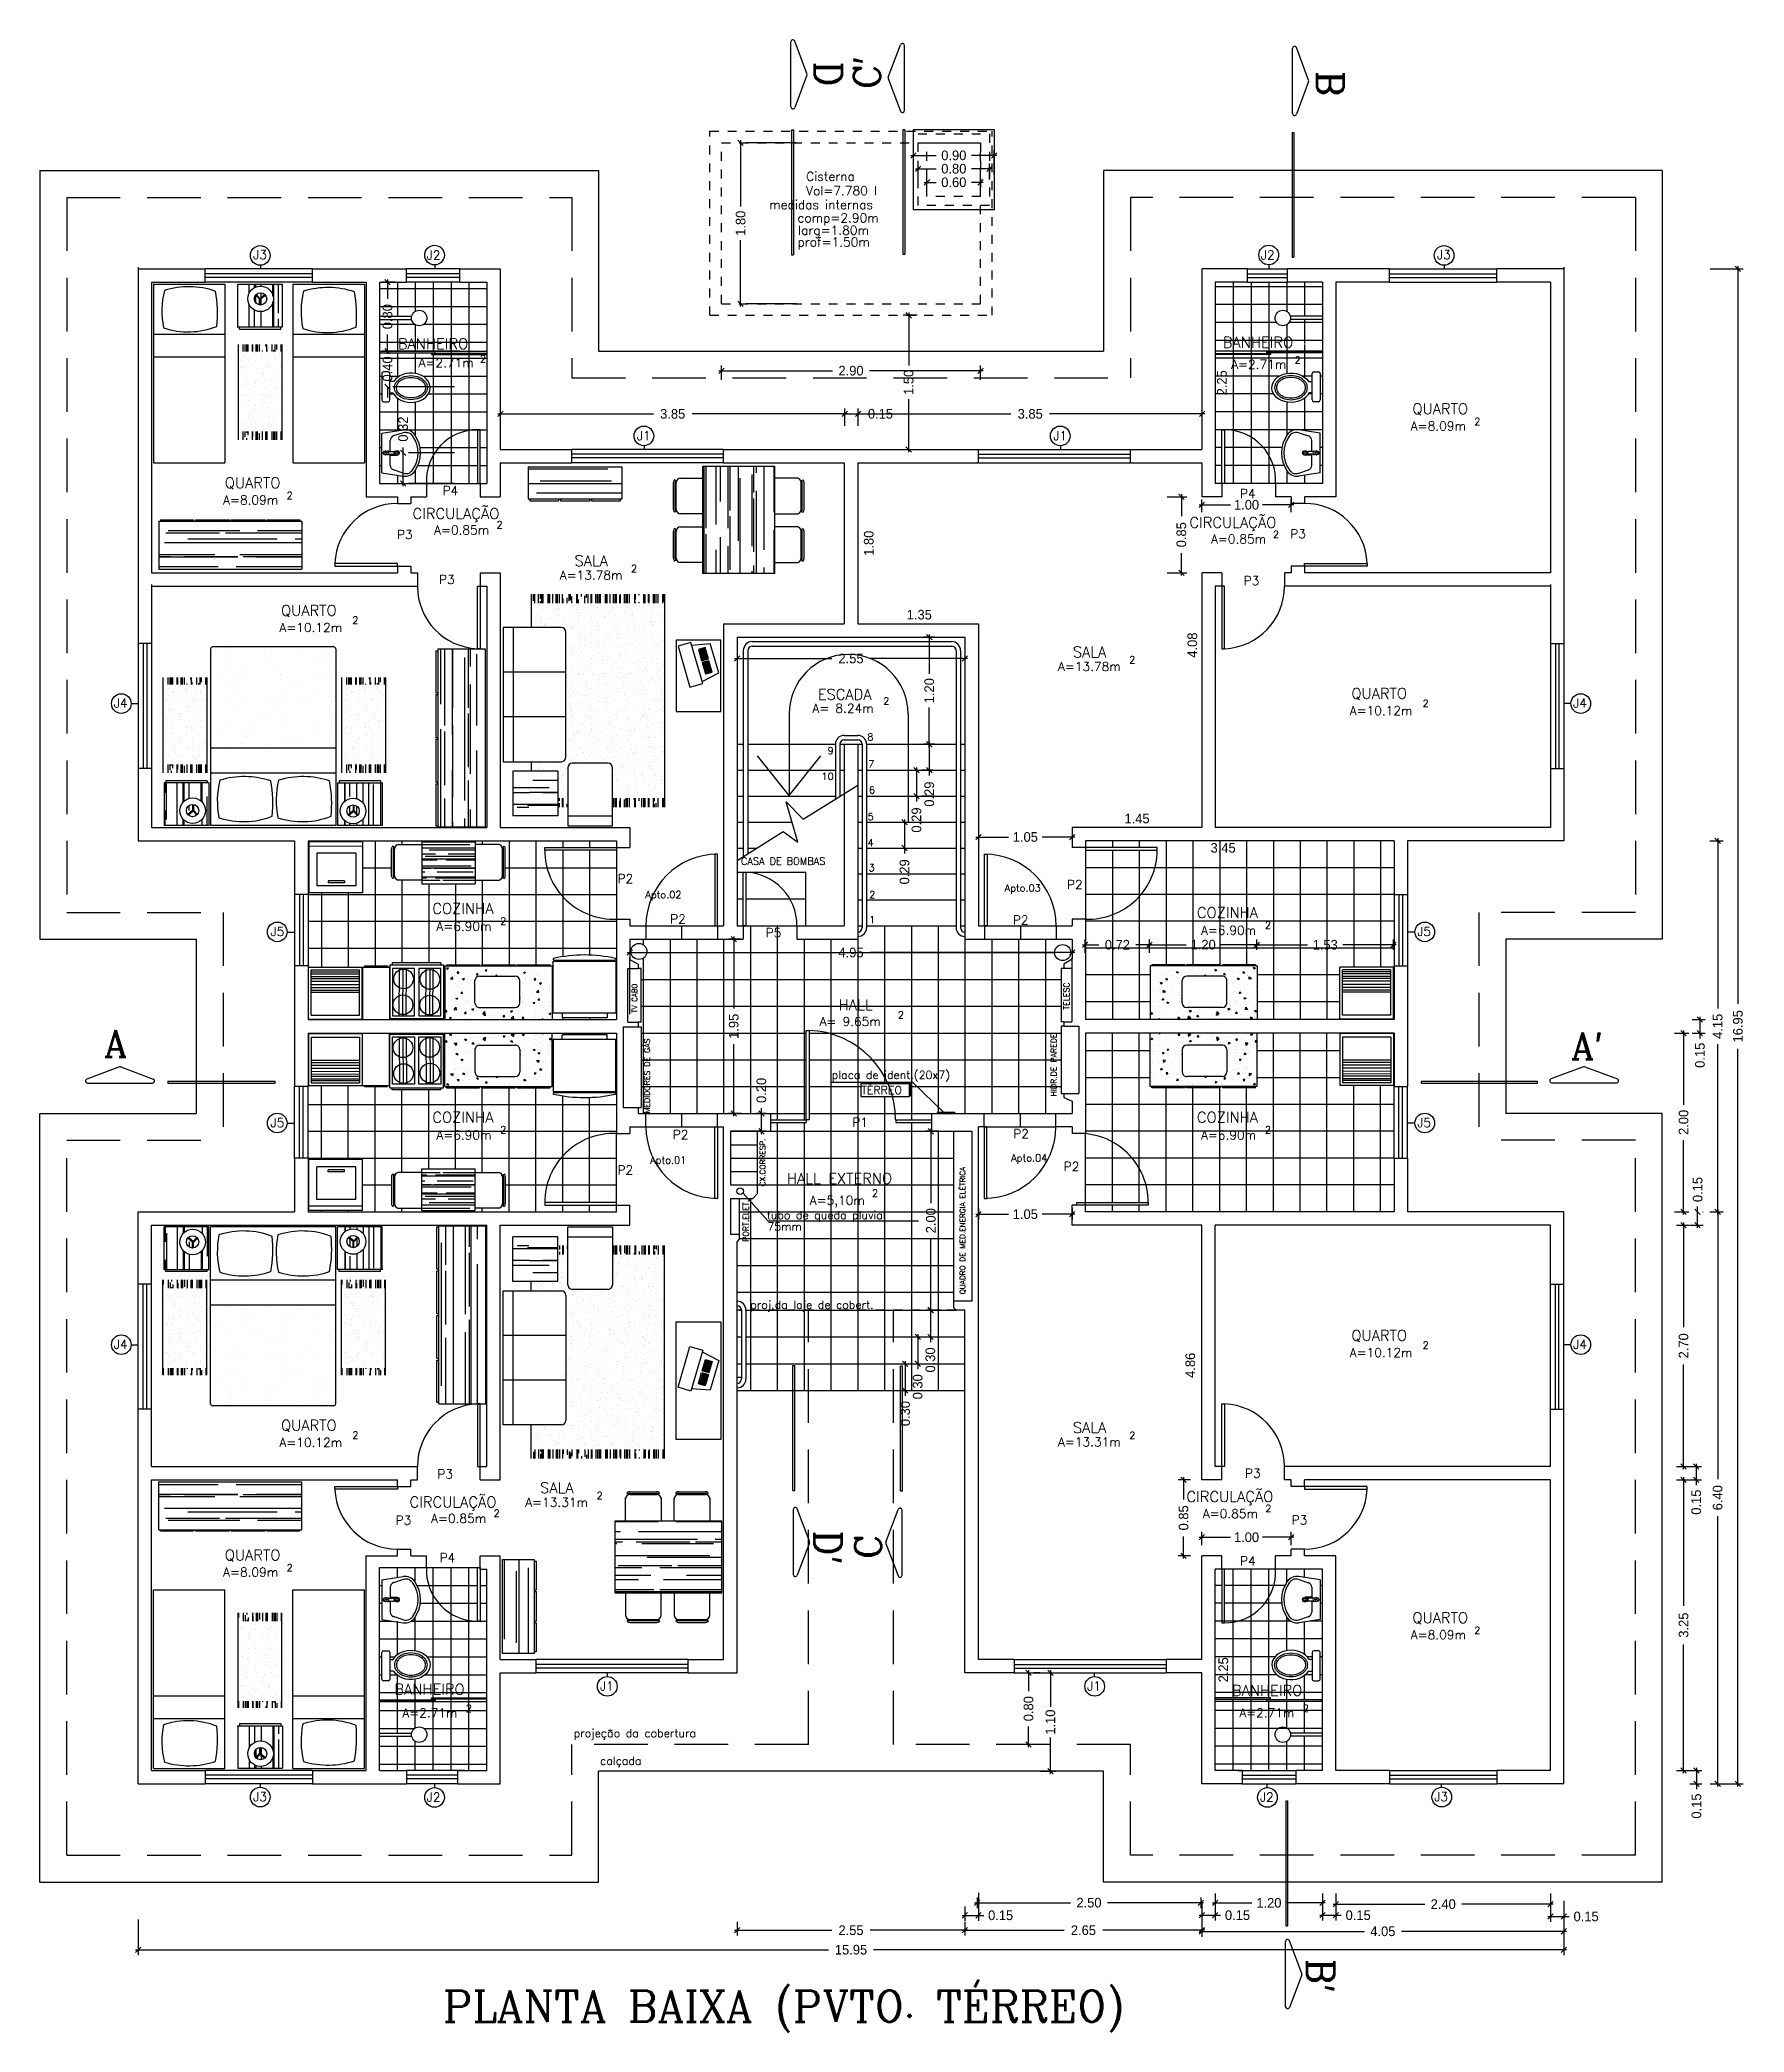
# Model space of a CAD drawing. Extents: x 11.2 to 102.3, y 40.3 to 127.2.
# Drawn here: x 16.38 to 35.45, y 48.47 to 70.76 of the extents above; entities that cross this region are included whole.
import ezdxf

# ---------------------------------------------------------------- set-up
doc = ezdxf.new("R2010")
doc.units = 0
doc.header["$LTSCALE"] = 8
doc.linetypes.add('DASHED2', pattern=[0.375, 0.25, -0.125])
doc.layers.get('0').update_dxf_attribs({"linetype": 'CONTINUOUS'})
doc.layers.get('DEFPOINTS').update_dxf_attribs({"linetype": 'CONTINUOUS'})
for name, color, linetype in [('APARELHOS', 1, 'CONTINUOUS'), ('COBERTURA', 7, 'CONTINUOUS'), ('COTAS', 244, 'CONTINUOUS'), ('EQUIPAMENTOS', 1, 'CONTINUOUS'), ('ESCADA', 5, 'CONTINUOUS'), ('ESQUADRIAS', 244, 'CONTINUOUS'), ('PAREDE', 7, 'CONTINUOUS'), ('PAREDES', 7, 'CONTINUOUS'), ('PISO', 30, 'CONTINUOUS'), ('TERRENOEMCORTE', 244, 'CONTINUOUS'), ('TEXTO', 1, 'CONTINUOUS')]:
    doc.layers.add(name, color=color, linetype=linetype)
doc.styles.add('ROMANC', font='ROMANC.SHX')
doc.dimstyles.get("Standard").update_dxf_attribs({"dimtxt": 0.18, "dimasz": 0.18, "dimexe": 0.18, "dimexo": 0.0625, "dimgap": 0.09, "dimtad": 0, "dimtih": 1, "dimtoh": 1, "dimdec": 4, "dimzin": 0, "dimtxsty": 'STANDARD', "dimcen": 0.09, "dimazin": 3, "dimtfac": 1, "dimtdec": 4, "dimtofl": 0, "dimtmove": 0, "dimatfit": 3, "dimtolj": 1, "dimtzin": 0})

msp = doc.modelspace()

# ---------------------------------------------------------------- texts
at = {"layer": 'ESCADA', "color": 1, "ltscale": 0.3, "style": 'ROMANC'}
for s, p in [('8', (25.642, 62.924)), ('9', (25.196, 62.771)), ('7', (25.651, 62.621)), ('10', (25.128, 62.483)), ('6', (25.66, 62.33)), ('5', (25.643, 62.033)), ('4', (25.645, 61.742)), ('3', (25.655, 61.461)), ('2', (25.662, 61.159)), ('1', (25.662, 60.881))]:
    msp.add_text(s, height=0.08, dxfattribs=at).set_placement(p)
at = {"layer": 'ESQUADRIAS', "color": 1, "ltscale": 0.3, "style": 'ROMANC'}
for s, p in [('J3', (18.77, 68.31)), ('J2', (20.712, 68.306)), ('J2', (30.044, 68.307)), ('J3', (32.015, 68.31)), ('J1', (27.722, 66.285)), ('J4', (17.211, 63.293)), ('J5', (18.964, 60.738)), ('J5', (18.964, 58.599)), ('J4', (17.211, 56.119)), ('J1', (22.65, 52.296)), ('J3', (18.77, 51.057)), ('J2', (20.712, 51.053))]:
    msp.add_text(s, height=0.1, rotation=360, dxfattribs=at).set_placement(p)
for s, p in [('P4', (20.889, 65.671)), ('P4', (29.81, 65.638)), ('P3', (20.378, 65.18)), ('P3', (30.372, 65.187)), ('P3', (20.848, 64.676)), ('P3', (29.85, 64.663)), ('J4', (33.538, 63.293)), ('P2', (22.846, 61.33)), ('P2', (27.874, 61.264)), ('P2', (23.435, 60.878)), ('P2', (27.269, 60.867)), ('P5', (24.503, 60.725)), ('J5', (31.794, 60.738)), ('P1', (25.473, 58.604)), ('J5', (31.794, 58.599)), ('P2', (23.465, 58.466)), ('P2', (27.273, 58.475)), ('P2', (27.838, 58.109)), ('P2', (22.846, 58.07)), ('J4', (33.538, 56.119)), ('J1', (28.101, 52.296)), ('J2', (30.034, 51.053)), ('J3', (31.984, 51.057))]:
    msp.add_text(s, height=0.1, dxfattribs=at).set_placement(p)
at = {"layer": 'TEXTO', "color": 3, "linetype": 'CONTINUOUS', "ltscale": 0.3, "style": 'ROMANC'}
for s, rotation, p in [('D', 270, (25.055, 70.523)), ("C'", 90, (25.787, 70.215)), ("D'", 270, (25.051, 54.086)), ('C', 90, (25.8, 53.768)), ("B'", 270, (30.564, 49.293))]:
    msp.add_text(s, height=0.3, rotation=rotation, dxfattribs=at).set_placement(p)
at = {"layer": 'TEXTO', "color": 3, "linetype": 'CONTINUOUS', "ltscale": 0.3, "style": 'ROMANC', "text_generation_flag": 2}
msp.add_text('B', height=0.3, rotation=90, dxfattribs=at).set_placement((30.972, 70.417))
at = {"layer": 'TEXTO', "color": 30, "ltscale": 0.3, "style": 'ROMANC'}
for s, p in [('Vol=7.780 l', (24.957, 69.027)), ('Cisterna', (24.957, 69.186)), ('medidas internas', (24.543, 68.87)), ('comp=2.90m', (24.86, 68.722)), ('larg=1.80m', (24.867, 68.584)), ('prof=1.50m', (24.86, 68.452))]:
    msp.add_text(s, height=0.1, dxfattribs=at).set_placement(p)
at = {"layer": 'TEXTO', "color": 1, "ltscale": 0.3, "style": 'ROMANC'}
for s, height, rotation, p in [('BANHEIRO', 0.12, 360, (20.389, 67.304)), ('BANHEIRO', 0.12, 360, (29.619, 67.32)), ('A=2.71m', 0.1, 360, (20.621, 67.101)), ('2', 0.08, 360, (21.307, 67.155)), ('A=2.71m', 0.1, 360, (29.712, 67.083)), ('2', 0.08, 360, (30.422, 67.143)), ('QUARTO', 0.12, 360, (31.74, 66.576)), ('A=8.09m', 0.1, 360, (31.722, 66.394)), ('2', 0.08, 360, (32.432, 66.454)), ('J1', 0.1, 360, (23.063, 66.285)), ('QUARTO', 0.12, 360, (18.453, 65.748)), ('A=8.09m', 0.1, 360, (18.434, 65.566)), ('2', 0.08, 360, (19.145, 65.626)), ('CIRCULAÇÃO', 0.12, 360, (20.553, 65.404)), ('A=0.85m', 0.1, 360, (20.794, 65.23)), ('2', 0.08, 360, (21.494, 65.298)), ('CIRCULAÇÃO', 0.12, 360, (29.245, 65.304)), ('A=0.85m', 0.1, 360, (29.486, 65.129)), ('2', 0.08, 360, (30.178, 65.191)), ('SALA', 0.12, 360, (22.366, 64.876)), ('2', 0.08, 360, (22.998, 64.809)), ('A=13.78m', 0.1, 360, (22.2, 64.725)), ('QUARTO', 0.12, 360, (19.082, 64.32)), ('A=10.12m', 0.1, 360, (19.064, 64.139)), ('2', 0.08, 360, (19.88, 64.231)), ('A=13.78m', 0.1, 360, (27.774, 63.703)), ('SALA', 0.12, 360, (27.941, 63.855)), ('2', 0.08, 360, (28.572, 63.788)), ('A=10.12m', 0.1, 360, (31.038, 63.209)), ('QUARTO', 0.12, 360, (31.057, 63.391)), ('2', 0.08, 360, (31.854, 63.301)), ('COZINHA', 0.12, 360, (20.775, 60.985)), ('A=6.90m', 0.1, 360, (20.82, 60.796)), ('2', 0.08, 360, (21.535, 60.864)), ('COZINHA', 0.12, 360, (29.329, 60.94)), ('2', 0.08, 360, (30.089, 60.819)), ('A=6.90m', 0.1, 360, (29.374, 60.752)), ('TV CABO', 0.0576, 90, (23.066, 59.878)), ('TELESC', 0.064, 90, (27.902, 59.911)), ('MEDIDORES DE GÁS', 0.064, 90, (23.209, 58.751)), ('HIDR.DE PAREDE', 0.064, 90, (27.759, 58.942)), ('COZINHA', 0.12, 360, (20.775, 58.649)), ('COZINHA', 0.12, 360, (29.329, 58.649)), ('A=6.90m', 0.1, 360, (20.82, 58.461)), ('2', 0.08, 360, (21.535, 58.529)), ('CX.CORRESP.', 0.0608, 90, (24.5, 57.936)), ('A=6.90m', 0.1, 360, (29.374, 58.461)), ('2', 0.08, 360, (30.089, 58.529)), ('QUADRO DE MED.ENERGIA ELÉTRICA', 0.06, 90, (26.737, 56.728)), ('PORT.ELET.', 0.064, 90, (24.314, 57.317)), ('QUARTO', 0.12, 360, (31.057, 56.208)), ('2', 0.08, 360, (31.854, 56.119)), ('A=10.12m', 0.1, 360, (31.038, 56.027)), ('QUARTO', 0.12, 360, (19.082, 55.203)), ('SALA', 0.12, 360, (27.941, 55.178)), ('A=10.12m', 0.1, 360, (19.064, 55.021)), ('2', 0.08, 360, (19.88, 55.113)), ('A=13.31m', 0.1, 360, (27.774, 55.027)), ('2', 0.08, 360, (28.572, 55.111)), ('SALA', 0.12, 360, (21.98, 54.504)), ('CIRCULAÇÃO', 0.12, 360, (20.52, 54.345)), ('A=13.31m', 0.1, 360, (21.814, 54.352)), ('2', 0.08, 360, (22.612, 54.437)), ('CIRCULAÇÃO', 0.12, 360, (29.212, 54.405)), ('A=0.85m', 0.1, 360, (20.761, 54.171)), ('2', 0.08, 360, (21.46, 54.239)), ('A=0.85m', 0.1, 360, (29.395, 54.225)), ('2', 0.08, 360, (30.095, 54.294)), ('QUARTO', 0.12, 360, (18.453, 53.751)), ('A=8.09m', 0.1, 360, (18.434, 53.57)), ('2', 0.08, 360, (19.145, 53.63)), ('QUARTO', 0.12, 360, (31.74, 53.05)), ('A=8.09m', 0.1, 360, (31.722, 52.869)), ('2', 0.08, 360, (32.432, 52.929)), ('BANHEIRO', 0.12, 360, (20.35, 52.25)), ('BANHEIRO', 0.12, 360, (29.721, 52.237)), ('A=2.71m', 0.1, 360, (20.439, 51.995)), ('2', 0.08, 360, (21.149, 52.055)), ('A=2.71m', 0.1, 360, (29.803, 51.996)), ('2', 0.08, 360, (30.513, 52.056))]:
    msp.add_text(s, height=height, rotation=rotation, dxfattribs=at).set_placement(p)
for s, height, p in [('A= 8.24m', 0.1, (25.027, 63.236)), ('ESCADA', 0.12, (25.088, 63.381)), ('2', 0.08, (25.819, 63.326)), ('CASA DE BOMBAS', 0.08, (24.228, 61.535)), ('Apto.03', 0.08, (27.178, 61.235)), ('Apto.02', 0.08, (23.158, 61.161)), ('HALL', 0.12, (25.321, 59.907)), ('A= 9.65m', 0.1, (25.107, 59.731)), ('2', 0.08, (25.982, 59.814)), ('placa de ident.(20x7)', 0.09, (25.244, 59.138)), ('TÉRREO', 0.09, (25.574, 58.969)), ('Apto.01', 0.08, (23.212, 58.19)), ('Apto.04', 0.08, (27.251, 58.215)), ('HALL EXTERNO', 0.12, (24.741, 57.965)), ('A=5,10m', 0.1, (24.997, 57.731)), ('2', 0.08, (25.692, 57.82)), ('proj.da laje de cobert.', 0.09, (24.331, 56.567)), ('P3', 0.1, (20.831, 54.668)), ('P3', 0.1, (29.865, 54.676)), ('P3', 0.1, (20.363, 54.151)), ('P3', 0.1, (30.387, 54.153)), ('P4', 0.1, (20.856, 53.732)), ('P4', 0.1, (29.811, 53.696)), ('projeção da cobertura', 0.09, (22.356, 51.773)), ('calçada', 0.09, (22.652, 51.464))]:
    msp.add_text(s, height=height, dxfattribs=at).set_placement(p)
at = {"layer": 'TEXTO', "color": 3, "linetype": 'CONTINUOUS', "ltscale": 0.3, "style": 'ROMANC'}
for s, p in [('A', (17.103, 59.384)), ("A'", (33.513, 59.358))]:
    msp.add_text(s, height=0.3, dxfattribs=at).set_placement(p)
at = {"layer": 'TEXTO', "color": 244, "ltscale": 0.3, "style": 'ROMANC'}
for s, p in [('tubo de queda pluvial', (24.515, 57.57)), ('75mm', (24.523, 57.442))]:
    msp.add_text(s, height=0.09, dxfattribs=at).set_placement(p)
at = {"layer": 'TEXTO', "color": 5, "ltscale": 0.3, "style": 'ROMANC'}
msp.add_text('PLANTA BAIXA (PVTO. TÉRREO)', height=0.35, dxfattribs=at).set_placement((20.893, 48.59))

# ---------------------------------------------------------------- blocks, each defined once
blk = doc.blocks.new('*X1')
at = {"color": 0}
for p, q in [((9.321, 5.887), (9.453, 5.887)), ((9.321, 5.875), (9.453, 5.875)), ((9.321, 5.862), (9.453, 5.862)), ((9.321, 5.85), (9.453, 5.85)), ((9.321, 5.837), (9.453, 5.837)), ((9.321, 5.825), (9.453, 5.825)), ((9.472, 5.887), (9.604, 5.887)), ((9.472, 5.875), (9.604, 5.875)), ((9.472, 5.862), (9.604, 5.862)), ((9.472, 5.85), (9.604, 5.85)), ((9.472, 5.837), (9.604, 5.837)), ((9.472, 5.825), (9.604, 5.825))]:
    blk.add_line(p, q, dxfattribs=at)
blk = doc.blocks.new('*X2')
at = {"color": 0}
for p, q in [((20.933, 60.378), (20.954, 60.386)), ((20.933, 60.378), (20.948, 60.368)), ((20.948, 60.368), (20.954, 60.386)), ((20.958, 60.336), (20.958, 60.336)), ((20.965, 60.397), (20.965, 60.397)), ((20.978, 60.258), (21.001, 60.282)), ((20.978, 60.258), (21.005, 60.254)), ((21, 60.293), (21, 60.293)), ((21.005, 60.254), (21.002, 60.282)), ((21.021, 60.295), (21.021, 60.295)), ((21.021, 60.2), (21.021, 60.2)), ((21.025, 60.299), (21.025, 60.299)), ((21.029, 60.399), (21.029, 60.399)), ((21.03, 60.207), (21.03, 60.207)), ((21.042, 60.386), (21.042, 60.386)), ((21.052, 60.323), (21.066, 60.34)), ((21.052, 60.323), (21.07, 60.321)), ((21.07, 60.321), (21.066, 60.34)), ((21.111, 60.2), (21.111, 60.2)), ((21.112, 60.257), (21.133, 60.265)), ((21.112, 60.257), (21.127, 60.247)), ((21.118, 60.329), (21.118, 60.329)), ((21.127, 60.247), (21.133, 60.265)), ((21.173, 60.219), (21.173, 60.219)), ((21.177, 60.319), (21.177, 60.319)), ((21.181, 60.289), (21.181, 60.289)), ((21.186, 60.21), (21.186, 60.21)), ((21.189, 60.318), (21.189, 60.318)), ((21.205, 60.237), (21.205, 60.237)), ((21.265, 60.328), (21.265, 60.328)), ((21.267, 60.304), (21.282, 60.321)), ((21.267, 60.304), (21.285, 60.302)), ((21.278, 60.322), (21.278, 60.322)), ((21.285, 60.302), (21.282, 60.321)), ((21.332, 60.341), (21.332, 60.341)), ((21.364, 60.354), (21.385, 60.362)), ((21.364, 60.354), (21.379, 60.344)), ((21.378, 60.343), (21.378, 60.343)), ((21.379, 60.344), (21.385, 60.362)), ((21.438, 60.315), (21.438, 60.315)), ((21.485, 60.289), (21.497, 60.302)), ((21.486, 60.362), (21.486, 60.362)), ((21.499, 60.289), (21.497, 60.302)), ((21.554, 60.297), (21.554, 60.297)), ((21.568, 60.368), (21.568, 60.368)), ((21.598, 60.309), (21.598, 60.309)), ((21.638, 60.382), (21.638, 60.382)), ((21.643, 60.378), (21.643, 60.378)), ((21.729, 60.327), (21.729, 60.327)), ((21.756, 60.393), (21.756, 60.393)), ((21.759, 60.302), (21.759, 60.302)), ((21.786, 60.204), (21.786, 60.204)), ((21.79, 60.304), (21.79, 60.304)), ((21.795, 60.33), (21.816, 60.338)), ((21.795, 60.33), (21.81, 60.32)), ((21.801, 60.261), (21.801, 60.261)), ((21.81, 60.32), (21.816, 60.338)), ((21.822, 60.261), (21.822, 60.261)), ((21.863, 60.191), (21.863, 60.191)), ((21.867, 60.299), (21.867, 60.299)), ((21.904, 60.357), (21.904, 60.357)), ((21.913, 60.247), (21.927, 60.265)), ((21.913, 60.247), (21.931, 60.246)), ((21.919, 60.295), (21.919, 60.295)), ((21.931, 60.246), (21.927, 60.265)), ((21.941, 60.225), (21.941, 60.225)), ((21.942, 60.309), (21.942, 60.309)), ((21.944, 60.325), (21.944, 60.325)), ((21.974, 60.209), (21.995, 60.217)), ((21.974, 60.209), (21.989, 60.199)), ((21.976, 60.291), (21.976, 60.291)), ((21.977, 60.206), (21.977, 60.206)), ((21.982, 60.255), (21.982, 60.255)), ((21.989, 60.199), (21.995, 60.217)), ((22.056, 60.324), (22.056, 60.324)), ((22.079, 60.387), (22.079, 60.387)), ((22.079, 60.288), (22.079, 60.288)), ((22.092, 60.245), (22.092, 60.245)), ((22.096, 60.344), (22.096, 60.344)), ((20.921, 60.175), (20.921, 60.175)), ((20.927, 60.111), (20.927, 60.111)), ((21, 60.023), (21, 60.023)), ((21.014, 60), (21.014, 60)), ((21.018, 60.1), (21.018, 60.1)), ((21.028, 59.973), (21.028, 59.973)), ((21.032, 60.081), (21.032, 60.081)), ((21.039, 60.039), (21.06, 60.047)), ((21.039, 60.039), (21.054, 60.029)), ((21.041, 60.006), (21.041, 60.006)), ((21.054, 60.029), (21.06, 60.047)), ((21.058, 60.176), (21.058, 60.176)), ((21.063, 59.983), (21.063, 59.983)), ((21.094, 60.097), (21.108, 60.114)), ((21.094, 60.097), (21.112, 60.095)), ((21.101, 60.141), (21.101, 60.141)), ((21.107, 60.091), (21.107, 60.091)), ((21.112, 60.095), (21.108, 60.114)), ((21.141, 59.988), (21.141, 59.988)), ((21.16, 60.016), (21.16, 60.016)), ((21.166, 60.019), (21.166, 60.019)), ((21.169, 60.119), (21.169, 60.119)), ((21.216, 60.036), (21.216, 60.036)), ((21.219, 60.17), (21.219, 60.17)), ((21.22, 60.106), (21.22, 60.106)), ((21.223, 59.976), (21.223, 59.976)), ((21.752, 60.056), (21.754, 60.058)), ((21.752, 60.039), (21.757, 60.039)), ((21.757, 60.039), (21.754, 60.058)), ((21.779, 60.005), (21.779, 60.005)), ((21.783, 60.104), (21.783, 60.104)), ((21.784, 60.073), (21.784, 60.073)), ((21.788, 60.181), (21.788, 60.181)), ((21.801, 59.989), (21.801, 59.989)), ((21.819, 59.969), (21.819, 59.969)), ((21.859, 60.143), (21.859, 60.143)), ((21.898, 60.088), (21.898, 60.088)), ((21.901, 59.991), (21.922, 59.999)), ((21.901, 59.991), (21.916, 59.981)), ((21.904, 59.977), (21.904, 59.977)), ((21.916, 60.156), (21.916, 60.156)), ((21.916, 59.981), (21.922, 59.999)), ((21.933, 60.026), (21.933, 60.026)), ((21.937, 60.126), (21.937, 60.126)), ((21.939, 60.109), (21.962, 60.133)), ((21.939, 60.109), (21.965, 60.105)), ((21.954, 60.022), (21.969, 60.039)), ((21.954, 60.022), (21.972, 60.02)), ((21.961, 59.982), (21.961, 59.982)), ((21.965, 60.105), (21.962, 60.133)), ((21.972, 60.02), (21.969, 60.039)), ((22.008, 59.994), (22.008, 59.994)), ((22.019, 60.136), (22.019, 60.136)), ((22.078, 60.007), (22.078, 60.007)), ((22.083, 60.004), (22.083, 60.004)), ((22.085, 60.045), (22.085, 60.045)), ((22.087, 60.113), (22.087, 60.113)), ((22.088, 60.145), (22.088, 60.145)), ((22.091, 60.186), (22.091, 60.186)), ((20.92, 59.89), (20.934, 59.907)), ((20.92, 59.89), (20.938, 59.889)), ((20.938, 59.889), (20.935, 59.907)), ((20.94, 59.871), (20.94, 59.871)), ((20.949, 59.855), (20.949, 59.855)), ((20.953, 59.963), (20.953, 59.963)), ((20.966, 59.822), (20.987, 59.83)), ((20.966, 59.822), (20.981, 59.812)), ((20.981, 59.812), (20.987, 59.83)), ((21.01, 59.9), (21.01, 59.9)), ((21.018, 59.916), (21.041, 59.941)), ((21.018, 59.916), (21.045, 59.912)), ((21.029, 59.827), (21.029, 59.827)), ((21.045, 59.912), (21.041, 59.941)), ((21.062, 59.87), (21.062, 59.87)), ((21.1, 59.864), (21.1, 59.864)), ((21.135, 59.871), (21.15, 59.889)), ((21.135, 59.871), (21.153, 59.87)), ((21.153, 59.87), (21.15, 59.889)), ((21.158, 59.819), (21.158, 59.819)), ((21.162, 59.919), (21.162, 59.919)), ((21.204, 59.857), (21.204, 59.857)), ((21.218, 59.919), (21.239, 59.927)), ((21.218, 59.919), (21.233, 59.909)), ((21.233, 59.909), (21.239, 59.927)), ((21.252, 59.895), (21.252, 59.895)), ((21.261, 59.857), (21.261, 59.857)), ((21.314, 59.842), (21.314, 59.842)), ((21.327, 59.905), (21.327, 59.905)), ((21.338, 59.867), (21.361, 59.891)), ((21.338, 59.867), (21.365, 59.862)), ((21.35, 59.853), (21.365, 59.87)), ((21.35, 59.853), (21.368, 59.851)), ((21.365, 59.862), (21.361, 59.891)), ((21.368, 59.851), (21.365, 59.87)), ((21.379, 59.887), (21.379, 59.887)), ((21.408, 59.802), (21.418, 59.806)), ((21.417, 59.802), (21.418, 59.806)), ((21.421, 59.85), (21.421, 59.85)), ((21.441, 59.919), (21.441, 59.919)), ((21.451, 59.821), (21.451, 59.821)), ((21.468, 59.863), (21.468, 59.863)), ((21.551, 59.826), (21.551, 59.826)), ((21.554, 59.917), (21.554, 59.917)), ((21.566, 59.834), (21.58, 59.851)), ((21.566, 59.834), (21.583, 59.832)), ((21.584, 59.832), (21.58, 59.851)), ((21.581, 59.843), (21.581, 59.843)), ((21.62, 59.882), (21.62, 59.882)), ((21.625, 59.851), (21.625, 59.851)), ((21.626, 59.836), (21.626, 59.836)), ((21.649, 59.895), (21.67, 59.903)), ((21.649, 59.895), (21.664, 59.884)), ((21.658, 59.817), (21.682, 59.841)), ((21.658, 59.817), (21.685, 59.813)), ((21.664, 59.884), (21.67, 59.903)), ((21.685, 59.813), (21.682, 59.841)), ((21.74, 59.851), (21.74, 59.851)), ((21.741, 59.837), (21.741, 59.837)), ((21.772, 59.805), (21.772, 59.805)), ((21.776, 59.905), (21.776, 59.905)), ((21.781, 59.815), (21.795, 59.832)), ((21.781, 59.815), (21.799, 59.813)), ((21.799, 59.813), (21.795, 59.832)), ((21.8, 59.881), (21.8, 59.881)), ((21.864, 59.949), (21.864, 59.949)), ((21.901, 59.83), (21.901, 59.83)), ((21.926, 59.826), (21.926, 59.826)), ((21.929, 59.876), (21.929, 59.876)), ((21.93, 59.926), (21.93, 59.926)), ((21.975, 59.911), (21.975, 59.911)), ((22.001, 59.802), (22.01, 59.813)), ((22.005, 59.886), (22.005, 59.886)), ((22.012, 59.802), (22.01, 59.813)), ((22.024, 59.942), (22.024, 59.942)), ((22.061, 59.823), (22.061, 59.823)), ((22.077, 59.845), (22.077, 59.845)), ((22.08, 59.871), (22.101, 59.879)), ((22.08, 59.871), (22.095, 59.86)), ((22.081, 59.945), (22.081, 59.945)), ((22.09, 59.806), (22.09, 59.806)), ((22.095, 59.86), (22.101, 59.879))]:
    blk.add_line(p, q, dxfattribs=at)
blk = doc.blocks.new('*X3')
at = {"color": 0}
for p, q in [((20.656, 61.762), (21.194, 61.762)), ((20.656, 61.725), (21.254, 61.725)), ((20.656, 61.658), (20.81, 61.658)), ((20.656, 61.629), (20.661, 61.629)), ((20.656, 61.6), (21.254, 61.6)), ((20.656, 61.591), (20.83, 61.591)), ((20.656, 61.524), (21.21, 61.524)), ((20.694, 61.629), (21.254, 61.629)), ((20.74, 61.7), (21.254, 61.7)), ((20.93, 61.591), (21.254, 61.591)), ((20.95, 61.658), (21.254, 61.658)), ((20.656, 61.5), (21.254, 61.5)), ((20.656, 61.496), (20.761, 61.496)), ((20.656, 61.457), (20.69, 61.457)), ((20.656, 61.4), (21.254, 61.4)), ((20.656, 61.39), (20.71, 61.39)), ((20.656, 61.363), (20.861, 61.363)), ((20.656, 61.323), (21.09, 61.323)), ((20.794, 61.496), (21.254, 61.496)), ((20.81, 61.39), (21.254, 61.39)), ((20.83, 61.457), (21.23, 61.457)), ((20.894, 61.363), (21.254, 61.363)), ((21.23, 61.323), (21.254, 61.323))]:
    blk.add_line(p, q, dxfattribs=at)
blk = doc.blocks.new('*X4')
at = {"color": 0}
for p, q in [((23.816, 64.795), (23.816, 65.995)), ((23.84, 65.3), (23.84, 65.995)), ((23.95, 65.34), (23.95, 65.995)), ((24, 65.6), (24, 65.995)), ((24.084, 65.3), (24.084, 65.995)), ((24.106, 65.5), (24.106, 65.995)), ((24.2, 65.16), (24.2, 65.995)), ((24.372, 65.7), (24.372, 65.995)), ((24.4, 65.92), (24.4, 65.995)), ((24.486, 65.06), (24.486, 65.995)), ((24.6, 65.48), (24.6, 65.995)), ((24.218, 64.795), (24.218, 65.86)), ((24.352, 65.1), (24.352, 65.9)), ((24.372, 65.034), (24.372, 65.634)), ((24.4, 64.795), (24.4, 65.72)), ((24.106, 64.834), (24.106, 65.434)), ((23.84, 64.795), (23.84, 65.234)), ((24, 64.795), (24, 65.2)), ((24.084, 64.795), (24.084, 65.1)), ((24.6, 64.795), (24.6, 65.28)), ((23.95, 64.795), (23.95, 65.06)), ((24.372, 64.795), (24.372, 64.884)), ((24.352, 64.795), (24.352, 64.82)), ((24.486, 64.795), (24.486, 64.86))]:
    blk.add_line(p, q, dxfattribs=at)
blk = doc.blocks.new('*X5')
at = {"color": 0}
for p, q in [((21.847, 65.964), (22.74, 65.964)), ((21.847, 65.802), (22.026, 65.802)), ((21.847, 65.8), (22.9, 65.8)), ((21.98, 65.83), (22.78, 65.83)), ((22.092, 65.802), (22.9, 65.802)), ((21.94, 65.696), (22.9, 65.696))]:
    blk.add_line(p, q, dxfattribs=at)
blk = doc.blocks.new('*X6')
at = {"color": 0}
for p, q in [((21.9, 62.48), (22.177, 62.48)), ((21.677, 62.4), (22.08, 62.4)), ((21.677, 62.344), (21.86, 62.344)), ((21.677, 62.212), (22.177, 62.212)), ((21.84, 62.2), (22.177, 62.2)), ((21.86, 62.346), (22.177, 62.346)), ((22.01, 62.344), (22.177, 62.344))]:
    blk.add_line(p, q, dxfattribs=at)
blk = doc.blocks.new('*X7')
at = {"color": 0}
for p, q in [((18.506, 63.963), (18.506, 63.963)), ((18.52, 63.858), (18.52, 63.858)), ((18.521, 63.896), (18.521, 63.896)), ((18.711, 63.777), (18.711, 63.777)), ((18.906, 63.909), (18.906, 63.909)), ((18.926, 63.815), (18.926, 63.815)), ((18.98, 63.899), (18.98, 63.899)), ((19.049, 63.771), (19.049, 63.771)), ((19.292, 63.922), (19.292, 63.922)), ((19.444, 63.784), (19.444, 63.784)), ((19.478, 63.821), (19.478, 63.821)), ((19.543, 63.956), (19.543, 63.956)), ((19.564, 63.793), (19.564, 63.793)), ((19.677, 63.934), (19.677, 63.934)), ((18.321, 63.643), (18.321, 63.643)), ((18.425, 63.653), (18.425, 63.653)), ((18.479, 63.738), (18.479, 63.738)), ((18.518, 63.566), (18.518, 63.566)), ((18.551, 63.603), (18.551, 63.603)), ((18.556, 63.587), (18.556, 63.587)), ((18.706, 63.655), (18.706, 63.655)), ((19.071, 63.609), (19.071, 63.609)), ((19.092, 63.668), (19.092, 63.668)), ((19.174, 63.58), (19.174, 63.58)), ((19.262, 63.585), (19.262, 63.585)), ((19.477, 63.68), (19.477, 63.68)), ((19.578, 63.689), (19.578, 63.689)), ((19.675, 63.742), (19.675, 63.742)), ((18.335, 63.367), (18.335, 63.367)), ((18.519, 63.385), (18.519, 63.385)), ((18.577, 63.424), (18.577, 63.424)), ((18.591, 63.32), (18.591, 63.32)), ((18.673, 63.419), (18.673, 63.419)), ((18.904, 63.397), (18.904, 63.397)), ((19.069, 63.375), (19.069, 63.375)), ((19.084, 63.505), (19.084, 63.505)), ((19.103, 63.411), (19.103, 63.411)), ((19.289, 63.41), (19.289, 63.41)), ((19.428, 63.354), (19.428, 63.354)), ((19.482, 63.438), (19.482, 63.438)), ((19.614, 63.417), (19.614, 63.417)), ((19.675, 63.422), (19.675, 63.422)), ((18.34, 63.102), (18.34, 63.102)), ((18.48, 63.115), (18.48, 63.115)), ((18.726, 63.115), (18.726, 63.115)), ((18.886, 63.175), (18.886, 63.175)), ((18.927, 63.192), (18.927, 63.192)), ((18.981, 63.277), (18.981, 63.277)), ((19.111, 63.128), (19.111, 63.128)), ((19.12, 63.233), (19.12, 63.233)), ((19.496, 63.14), (19.496, 63.14)), ((19.62, 63.183), (19.62, 63.183)), ((19.635, 63.255), (19.635, 63.255)), ((19.649, 63.151), (19.649, 63.151)), ((19.654, 63.22), (19.654, 63.22)), ((19.676, 63.119), (19.676, 63.119)), ((18.426, 63.031), (18.426, 63.031)), ((18.627, 63.048), (18.627, 63.048)), ((18.648, 62.886), (18.648, 62.886)), ((18.693, 62.965), (18.693, 62.965)), ((18.727, 63.001), (18.727, 63.001)), ((18.911, 62.874), (18.911, 62.874)), ((19.142, 63.07), (19.142, 63.07)), ((19.155, 62.966), (19.155, 62.966)), ((19.175, 62.957), (19.175, 62.957)), ((19.296, 62.886), (19.296, 62.886)), ((19.438, 62.984), (19.438, 62.984)), ((19.681, 62.899), (19.681, 62.899)), ((19.685, 62.879), (19.685, 62.879)), ((18.525, 62.861), (18.525, 62.861))]:
    blk.add_line(p, q, dxfattribs=at)
blk = doc.blocks.new('*X8')
at = {"color": 0}
for p, q in [((17.786, 62.34), (17.786, 62.452)), ((17.8, 62.04), (17.8, 62.452)), ((17.92, 61.972), (17.92, 62.452)), ((17.988, 62.25), (17.988, 62.452)), ((18, 62.248), (18, 62.452)), ((18.054, 62.278), (18.054, 62.452)), ((18.188, 62.247), (18.188, 62.452)), ((18.2, 62.235), (18.2, 62.452)), ((18.254, 62.45), (18.254, 62.452)), ((19.796, 62.245), (19.796, 62.448)), ((19.8, 62.248), (19.8, 62.448)), ((19.85, 62.3), (19.85, 62.448)), ((19.93, 62.272), (19.93, 62.448)), ((20, 62.223), (20, 62.448)), ((20.064, 61.972), (20.064, 62.448)), ((20.116, 61.972), (20.116, 62.434)), ((20.198, 61.972), (20.198, 62.448)), ((20.2, 61.972), (20.2, 62.448)), ((18.054, 62.14), (18.054, 62.197)), ((18.254, 61.972), (18.254, 62.3)), ((19.85, 62.078), (19.85, 62.193)), ((17.786, 61.972), (17.786, 62.14)), ((17.988, 61.972), (17.988, 62.044)), ((18, 61.972), (18, 62.032)), ((18.2, 61.972), (18.2, 62.046)), ((19.796, 61.972), (19.796, 62.026)), ((19.8, 61.972), (19.8, 62.023)), ((19.85, 61.972), (19.85, 61.998)), ((19.93, 62.082), (19.93, 62.19)), ((19.93, 61.98), (19.93, 62)), ((20, 61.972), (20, 62.048))]:
    blk.add_line(p, q, dxfattribs=at)
blk = doc.blocks.new('*X10')
at = {"color": 0}
for p, q in [((17.714, 65.4), (18.08, 65.4)), ((18.48, 65.4), (19.314, 65.4)), ((17.78, 65.16), (19.314, 65.16)), ((17.794, 65.27), (18.394, 65.27)), ((17.82, 65.294), (18.62, 65.294)), ((18.04, 65.2), (19.04, 65.2)), ((18.46, 65.27), (19.314, 65.27)), ((18.82, 65.294), (19.314, 65.294)), ((19.24, 65.2), (19.314, 65.2)), ((17.714, 65.026), (18.34, 65.026)), ((17.714, 65.004), (17.844, 65.004)), ((17.714, 65), (18.6, 65)), ((17.714, 64.892), (18.38, 64.892)), ((17.994, 65.004), (18.594, 65.004)), ((18.58, 64.892), (19.314, 64.892)), ((18.62, 65.026), (19.314, 65.026)), ((18.66, 65.004), (19.314, 65.004)), ((18.8, 65), (19.314, 65))]:
    blk.add_line(p, q, dxfattribs=at)
blk = doc.blocks.new('*X11')
at = {"color": 0}
for p, q in [((21.908, 64.488), (21.908, 64.564)), ((21.92, 64.463), (21.92, 64.564)), ((21.962, 64.463), (21.962, 64.564)), ((21.985, 64.51), (21.985, 64.564)), ((21.985, 64.463), (21.985, 64.484)), ((22, 64.463), (22, 64.564)), ((22.015, 64.463), (22.015, 64.564)), ((22.069, 64.463), (22.069, 64.564)), ((22.08, 64.463), (22.08, 64.564)), ((22.091, 64.463), (22.091, 64.564)), ((22.122, 64.463), (22.122, 64.564)), ((22.16, 64.463), (22.16, 64.564)), ((22.176, 64.463), (22.176, 64.564)), ((22.198, 64.463), (22.198, 64.564)), ((22.23, 64.463), (22.23, 64.564)), ((22.24, 64.463), (22.24, 64.512)), ((22.283, 64.463), (22.283, 64.52)), ((22.304, 64.484), (22.304, 64.564)), ((22.32, 64.496), (22.32, 64.564)), ((22.337, 64.463), (22.337, 64.536)), ((22.39, 64.463), (22.39, 64.564)), ((22.4, 64.463), (22.4, 64.564)), ((22.41, 64.463), (22.41, 64.504)), ((22.444, 64.536), (22.444, 64.564)), ((22.48, 64.463), (22.48, 64.544)), ((22.498, 64.52), (22.498, 64.564)), ((22.517, 64.463), (22.517, 64.564)), ((22.551, 64.463), (22.551, 64.564)), ((22.56, 64.463), (22.56, 64.564)), ((22.605, 64.463), (22.605, 64.564)), ((22.623, 64.463), (22.623, 64.564)), ((22.64, 64.463), (22.64, 64.564)), ((22.658, 64.463), (22.658, 64.564)), ((22.712, 64.463), (22.712, 64.564)), ((22.72, 64.463), (22.72, 64.564)), ((22.73, 64.463), (22.73, 64.564)), ((22.766, 64.463), (22.766, 64.564)), ((22.8, 64.463), (22.8, 64.564)), ((22.819, 64.463), (22.819, 64.564)), ((22.836, 64.463), (22.836, 64.564)), ((22.873, 64.463), (22.873, 64.552)), ((22.88, 64.463), (22.88, 64.564)), ((22.926, 64.463), (22.926, 64.564)), ((22.942, 64.463), (22.942, 64.564)), ((22.96, 64.463), (22.96, 64.564)), ((22.98, 64.463), (22.98, 64.564)), ((23.04, 64.463), (23.04, 64.564)), ((23.049, 64.504), (23.049, 64.564)), ((23.049, 64.463), (23.049, 64.478)), ((23.087, 64.552), (23.087, 64.564)), ((23.087, 64.463), (23.087, 64.472)), ((23.141, 64.463), (23.141, 64.564)), ((23.155, 64.463), (23.155, 64.558)), ((23.194, 64.472), (23.194, 64.564)), ((23.2, 64.463), (23.2, 64.564)), ((23.248, 64.463), (23.248, 64.564)), ((23.262, 64.463), (23.262, 64.564)), ((23.28, 64.463), (23.28, 64.564)), ((23.302, 64.463), (23.302, 64.564)), ((23.355, 64.463), (23.355, 64.564)), ((23.36, 64.528), (23.36, 64.564)), ((23.368, 64.478), (23.368, 64.564)), ((22.198, 62.251), (22.198, 62.281)), ((22.198, 62.18), (22.198, 62.225)), ((22.23, 62.18), (22.23, 62.281)), ((22.24, 62.18), (22.24, 62.281)), ((22.283, 62.18), (22.283, 62.216)), ((22.8, 62.18), (22.8, 62.281)), ((22.819, 62.18), (22.819, 62.281)), ((22.836, 62.18), (22.836, 62.281)), ((22.873, 62.18), (22.873, 62.248)), ((22.88, 62.18), (22.88, 62.281)), ((22.926, 62.18), (22.926, 62.264)), ((22.942, 62.18), (22.942, 62.281)), ((22.96, 62.18), (22.96, 62.281)), ((22.98, 62.18), (22.98, 62.281)), ((23.034, 62.264), (23.034, 62.281)), ((23.04, 62.18), (23.04, 62.281)), ((23.049, 62.18), (23.049, 62.281)), ((23.087, 62.248), (23.087, 62.281)), ((23.12, 62.18), (23.12, 62.281)), ((23.141, 62.18), (23.141, 62.281)), ((23.155, 62.18), (23.155, 62.281)), ((23.194, 62.18), (23.194, 62.281)), ((23.2, 62.18), (23.2, 62.281)), ((23.248, 62.18), (23.248, 62.281)), ((23.262, 62.245), (23.262, 62.281)), ((23.262, 62.18), (23.262, 62.218)), ((23.28, 62.18), (23.28, 62.224)), ((23.302, 62.18), (23.302, 62.281)), ((23.355, 62.18), (23.355, 62.281)), ((23.36, 62.208), (23.36, 62.281)), ((23.368, 62.18), (23.368, 62.281))]:
    blk.add_line(p, q, dxfattribs=at)
blk = doc.blocks.new('*X12')
at = {"color": 0}
for p, q in [((21.962, 64.463), (21.962, 64.463)), ((21.964, 64.462), (21.964, 64.462)), ((22.333, 64.438), (22.333, 64.438)), ((22.376, 64.46), (22.376, 64.46)), ((22.588, 64.427), (22.588, 64.427)), ((22.936, 64.424), (22.936, 64.424)), ((23.09, 64.429), (23.09, 64.429)), ((23.134, 64.447), (23.134, 64.447)), ((23.208, 64.433), (23.208, 64.433)), ((23.244, 64.434), (23.244, 64.434)), ((21.891, 64.383), (21.891, 64.383)), ((21.932, 64.309), (21.932, 64.309)), ((21.936, 64.285), (21.936, 64.285)), ((21.953, 64.343), (21.953, 64.343)), ((21.967, 64.421), (21.967, 64.421)), ((21.982, 64.312), (21.982, 64.312)), ((21.99, 64.247), (21.99, 64.247)), ((21.996, 64.206), (21.996, 64.206)), ((22.011, 64.394), (22.011, 64.394)), ((22.031, 64.215), (22.031, 64.215)), ((22.035, 64.222), (22.035, 64.222)), ((22.048, 64.237), (22.048, 64.237)), ((22.09, 64.29), (22.09, 64.29)), ((22.112, 64.306), (22.112, 64.306)), ((22.132, 64.374), (22.132, 64.374)), ((22.154, 64.407), (22.154, 64.407)), ((22.165, 64.399), (22.165, 64.399)), ((22.179, 64.386), (22.179, 64.386)), ((22.185, 64.386), (22.185, 64.386)), ((22.187, 64.321), (22.187, 64.321)), ((22.193, 64.28), (22.193, 64.28)), ((22.198, 64.4), (22.198, 64.4)), ((22.232, 64.28), (22.232, 64.28)), ((22.244, 64.296), (22.244, 64.296)), ((22.319, 64.404), (22.319, 64.404)), ((22.332, 64.23), (22.332, 64.23)), ((22.355, 64.223), (22.355, 64.223)), ((22.385, 64.395), (22.385, 64.395)), ((22.39, 64.353), (22.39, 64.353)), ((22.398, 64.301), (22.398, 64.301)), ((22.405, 64.309), (22.405, 64.309)), ((22.405, 64.245), (22.405, 64.245)), ((22.419, 64.324), (22.419, 64.324)), ((22.432, 64.344), (22.432, 64.344)), ((22.473, 64.409), (22.473, 64.409)), ((22.483, 64.394), (22.483, 64.394)), ((22.533, 64.254), (22.533, 64.254)), ((22.552, 64.306), (22.552, 64.306)), ((22.555, 64.287), (22.555, 64.287)), ((22.602, 64.318), (22.602, 64.318)), ((22.611, 64.253), (22.611, 64.253)), ((22.616, 64.212), (22.616, 64.212)), ((22.626, 64.233), (22.626, 64.233)), ((22.627, 64.414), (22.627, 64.414)), ((22.632, 64.409), (22.632, 64.409)), ((22.639, 64.247), (22.639, 64.247)), ((22.703, 64.317), (22.703, 64.317)), ((22.707, 64.311), (22.707, 64.311)), ((22.734, 64.318), (22.734, 64.318)), ((22.755, 64.352), (22.755, 64.352)), ((22.776, 64.397), (22.776, 64.397)), ((22.782, 64.419), (22.782, 64.419)), ((22.789, 64.203), (22.789, 64.203)), ((22.79, 64.411), (22.79, 64.411)), ((22.8, 64.392), (22.8, 64.392)), ((22.808, 64.327), (22.808, 64.327)), ((22.814, 64.286), (22.814, 64.286)), ((22.833, 64.224), (22.833, 64.224)), ((22.861, 64.316), (22.861, 64.316)), ((22.924, 64.241), (22.924, 64.241)), ((22.934, 64.383), (22.934, 64.383)), ((22.944, 64.208), (22.944, 64.208)), ((22.956, 64.417), (22.956, 64.417)), ((22.996, 64.32), (22.996, 64.32)), ((23.006, 64.401), (23.006, 64.401)), ((23.01, 64.335), (23.01, 64.335)), ((23.011, 64.359), (23.011, 64.359)), ((23.015, 64.321), (23.015, 64.321)), ((23.025, 64.251), (23.025, 64.251)), ((23.033, 64.289), (23.033, 64.289)), ((23.074, 64.404), (23.074, 64.404)), ((23.098, 64.213), (23.098, 64.213)), ((23.156, 64.232), (23.156, 64.232)), ((23.169, 64.326), (23.169, 64.326)), ((23.217, 64.244), (23.217, 64.244)), ((23.223, 64.324), (23.223, 64.324)), ((23.23, 64.258), (23.23, 64.258)), ((23.231, 64.259), (23.231, 64.259)), ((23.234, 64.354), (23.234, 64.354)), ((23.237, 64.218), (23.237, 64.218)), ((23.252, 64.218), (23.252, 64.218)), ((23.294, 64.328), (23.294, 64.328)), ((23.323, 64.331), (23.323, 64.331)), ((23.335, 64.263), (23.335, 64.263)), ((23.357, 64.297), (23.357, 64.297)), ((23.367, 64.408), (23.367, 64.408)), ((22.269, 64.16), (22.269, 64.16)), ((22.326, 63.983), (22.326, 63.983)), ((22.327, 64.188), (22.327, 64.188)), ((22.333, 64.189), (22.333, 64.189)), ((22.401, 64.091), (22.401, 64.091)), ((22.403, 63.989), (22.403, 63.989)), ((22.413, 64.18), (22.413, 64.18)), ((22.419, 64.138), (22.419, 64.138)), ((22.432, 64.095), (22.432, 64.095)), ((22.433, 64.029), (22.433, 64.029)), ((22.476, 64.069), (22.476, 64.069)), ((22.48, 63.988), (22.48, 63.988)), ((22.481, 64.193), (22.481, 64.193)), ((22.489, 64.083), (22.489, 64.083)), ((22.534, 64.005), (22.534, 64.005)), ((22.553, 64.153), (22.553, 64.153)), ((22.555, 64.096), (22.555, 64.096)), ((22.555, 64.038), (22.555, 64.038)), ((22.63, 64.103), (22.63, 64.103)), ((22.633, 64.16), (22.633, 64.16)), ((22.634, 63.993), (22.634, 63.993)), ((22.635, 64.198), (22.635, 64.198)), ((22.639, 64.038), (22.639, 64.038)), ((22.645, 63.996), (22.645, 63.996)), ((22.696, 63.992), (22.696, 63.992)), ((22.709, 64.101), (22.709, 64.101)), ((22.709, 64.007), (22.709, 64.007)), ((22.734, 64.069), (22.734, 64.069)), ((22.756, 64.103), (22.756, 64.103)), ((22.773, 64.077), (22.773, 64.077)), ((22.788, 63.998), (22.788, 63.998)), ((22.828, 64.177), (22.828, 64.177)), ((22.836, 64.112), (22.836, 64.112)), ((22.842, 64.07), (22.842, 64.07)), ((22.846, 64.156), (22.846, 64.156)), ((22.86, 64.171), (22.86, 64.171)), ((22.863, 64.106), (22.863, 64.106)), ((22.935, 64.134), (22.935, 64.134)), ((22.943, 64.003), (22.943, 64.003)), ((22.956, 64.167), (22.956, 64.167)), ((22.994, 64), (22.994, 64)), ((23.018, 64.111), (23.018, 64.111)), ((23.034, 64.186), (23.034, 64.186)), ((23.034, 64.04), (23.034, 64.04)), ((23.039, 64.144), (23.039, 64.144)), ((23.054, 64.035), (23.054, 64.035)), ((23.067, 64.08), (23.067, 64.08)), ((23.08, 64.094), (23.08, 64.094)), ((23.097, 64.008), (23.097, 64.008)), ((23.135, 64.198), (23.135, 64.198)), ((23.144, 64.164), (23.144, 64.164)), ((23.157, 63.983), (23.157, 63.983)), ((23.172, 64.116), (23.172, 64.116)), ((23.234, 64.104), (23.234, 64.104)), ((23.251, 64.109), (23.251, 64.109)), ((23.251, 64.013), (23.251, 64.013)), ((23.26, 64.044), (23.26, 64.044)), ((23.265, 64.002), (23.265, 64.002)), ((23.287, 64.003), (23.287, 64.003)), ((23.301, 64.018), (23.301, 64.018)), ((23.326, 64.121), (23.326, 64.121)), ((23.336, 64.014), (23.336, 64.014)), ((23.357, 64.048), (23.357, 64.048)), ((23.364, 64.087), (23.364, 64.087)), ((22.325, 63.905), (22.325, 63.905)), ((22.329, 63.774), (22.329, 63.774)), ((22.334, 63.94), (22.334, 63.94)), ((22.339, 63.92), (22.339, 63.92)), ((22.355, 63.974), (22.355, 63.974)), ((22.409, 63.875), (22.409, 63.875)), ((22.433, 63.846), (22.433, 63.846)), ((22.442, 63.964), (22.442, 63.964)), ((22.447, 63.923), (22.447, 63.923)), ((22.461, 63.814), (22.461, 63.814)), ((22.483, 63.779), (22.483, 63.779)), ((22.534, 63.755), (22.534, 63.755)), ((22.546, 63.828), (22.546, 63.828)), ((22.556, 63.789), (22.556, 63.789)), ((22.559, 63.843), (22.559, 63.843)), ((22.563, 63.88), (22.563, 63.88)), ((22.623, 63.913), (22.623, 63.913)), ((22.633, 63.911), (22.633, 63.911)), ((22.637, 63.784), (22.637, 63.784)), ((22.659, 63.888), (22.659, 63.888)), ((22.667, 63.823), (22.667, 63.823)), ((22.673, 63.781), (22.673, 63.781)), ((22.717, 63.885), (22.717, 63.885)), ((22.735, 63.82), (22.735, 63.82)), ((22.756, 63.854), (22.756, 63.854)), ((22.78, 63.766), (22.78, 63.766)), ((22.791, 63.789), (22.791, 63.789)), ((22.834, 63.975), (22.834, 63.975)), ((22.843, 63.836), (22.843, 63.836)), ((22.856, 63.961), (22.856, 63.961)), ((22.865, 63.896), (22.865, 63.896)), ((22.87, 63.855), (22.87, 63.855)), ((22.871, 63.89), (22.871, 63.89)), ((22.916, 63.916), (22.916, 63.916)), ((22.93, 63.93), (22.93, 63.93)), ((22.935, 63.885), (22.935, 63.885)), ((22.945, 63.794), (22.945, 63.794)), ((22.956, 63.918), (22.956, 63.918)), ((23.025, 63.895), (23.025, 63.895)), ((23.034, 63.791), (23.034, 63.791)), ((23.062, 63.97), (23.062, 63.97)), ((23.064, 63.76), (23.064, 63.76)), ((23.068, 63.929), (23.068, 63.929)), ((23.082, 63.82), (23.082, 63.82)), ((23.091, 63.755), (23.091, 63.755)), ((23.099, 63.799), (23.099, 63.799)), ((23.135, 63.949), (23.135, 63.949)), ((23.137, 63.839), (23.137, 63.839)), ((23.15, 63.854), (23.15, 63.854)), ((23.179, 63.9), (23.179, 63.9)), ((23.214, 63.924), (23.214, 63.924)), ((23.235, 63.855), (23.235, 63.855)), ((23.253, 63.804), (23.253, 63.804)), ((23.279, 63.894), (23.279, 63.894)), ((23.288, 63.829), (23.288, 63.829)), ((23.293, 63.787), (23.293, 63.787)), ((23.334, 63.905), (23.334, 63.905)), ((23.336, 63.765), (23.336, 63.765)), ((23.357, 63.763), (23.357, 63.763)), ((23.358, 63.798), (23.358, 63.798)), ((22.273, 63.675), (22.273, 63.675)), ((22.278, 63.634), (22.278, 63.634)), ((22.323, 63.585), (22.323, 63.585)), ((22.334, 63.691), (22.334, 63.691)), ((22.336, 63.557), (22.336, 63.557)), ((22.355, 63.725), (22.355, 63.725)), ((22.395, 63.664), (22.395, 63.664)), ((22.408, 63.67), (22.408, 63.67)), ((22.409, 63.679), (22.409, 63.679)), ((22.433, 63.597), (22.433, 63.597)), ((22.47, 63.749), (22.47, 63.749)), ((22.473, 63.749), (22.473, 63.749)), ((22.475, 63.707), (22.475, 63.707)), ((22.49, 63.599), (22.49, 63.599)), ((22.491, 63.563), (22.491, 63.563)), ((22.498, 63.534), (22.498, 63.534)), ((22.556, 63.54), (22.556, 63.54)), ((22.562, 63.675), (22.562, 63.675)), ((22.616, 63.588), (22.616, 63.588)), ((22.629, 63.602), (22.629, 63.602)), ((22.634, 63.661), (22.634, 63.661)), ((22.645, 63.568), (22.645, 63.568)), ((22.687, 63.672), (22.687, 63.672)), ((22.693, 63.672), (22.693, 63.672)), ((22.696, 63.607), (22.696, 63.607)), ((22.701, 63.566), (22.701, 63.566)), ((22.716, 63.68), (22.716, 63.68)), ((22.735, 63.571), (22.735, 63.571)), ((22.757, 63.605), (22.757, 63.605)), ((22.766, 63.752), (22.766, 63.752)), ((22.799, 63.573), (22.799, 63.573)), ((22.834, 63.726), (22.834, 63.726)), ((22.87, 63.686), (22.87, 63.686)), ((22.885, 63.746), (22.885, 63.746)), ((22.893, 63.681), (22.893, 63.681)), ((22.899, 63.639), (22.899, 63.639)), ((22.913, 63.531), (22.913, 63.531)), ((22.914, 63.596), (22.914, 63.596)), ((22.935, 63.635), (22.935, 63.635)), ((22.953, 63.578), (22.953, 63.578)), ((22.957, 63.669), (22.957, 63.669)), ((22.987, 63.675), (22.987, 63.675)), ((23, 63.69), (23, 63.69)), ((23.024, 63.691), (23.024, 63.691)), ((23.035, 63.542), (23.035, 63.542)), ((23.096, 63.713), (23.096, 63.713)), ((23.107, 63.583), (23.107, 63.583)), ((23.11, 63.605), (23.11, 63.605)), ((23.119, 63.54), (23.119, 63.54)), ((23.136, 63.7), (23.136, 63.7)), ((23.157, 63.734), (23.157, 63.734)), ((23.178, 63.696), (23.178, 63.696)), ((23.207, 63.599), (23.207, 63.599)), ((23.221, 63.613), (23.221, 63.613)), ((23.235, 63.606), (23.235, 63.606)), ((23.261, 63.588), (23.261, 63.588)), ((23.284, 63.683), (23.284, 63.683)), ((23.308, 63.678), (23.308, 63.678)), ((23.316, 63.613), (23.316, 63.613)), ((23.322, 63.572), (23.322, 63.572)), ((23.333, 63.701), (23.333, 63.701)), ((23.358, 63.549), (23.358, 63.549)), ((22.292, 63.525), (22.292, 63.525)), ((22.301, 63.46), (22.301, 63.46)), ((22.306, 63.418), (22.306, 63.418)), ((22.321, 63.31), (22.321, 63.31)), ((22.334, 63.442), (22.334, 63.442)), ((22.335, 63.353), (22.335, 63.353)), ((22.356, 63.475), (22.356, 63.475)), ((22.393, 63.344), (22.393, 63.344)), ((22.41, 63.461), (22.41, 63.461)), ((22.434, 63.348), (22.434, 63.348)), ((22.466, 63.424), (22.466, 63.424)), ((22.479, 63.439), (22.479, 63.439)), ((22.49, 63.358), (22.49, 63.358)), ((22.504, 63.492), (22.504, 63.492)), ((22.518, 63.383), (22.518, 63.383)), ((22.527, 63.318), (22.527, 63.318)), ((22.535, 63.506), (22.535, 63.506)), ((22.543, 63.508), (22.543, 63.508)), ((22.565, 63.466), (22.565, 63.466)), ((22.634, 63.412), (22.634, 63.412)), ((22.644, 63.363), (22.644, 63.363)), ((22.686, 63.347), (22.686, 63.347)), ((22.7, 63.362), (22.7, 63.362)), ((22.716, 63.457), (22.716, 63.457)), ((22.719, 63.471), (22.719, 63.471)), ((22.724, 63.392), (22.724, 63.392)), ((22.73, 63.35), (22.73, 63.35)), ((22.736, 63.322), (22.736, 63.322)), ((22.757, 63.355), (22.757, 63.355)), ((22.763, 63.432), (22.763, 63.432)), ((22.798, 63.368), (22.798, 63.368)), ((22.834, 63.477), (22.834, 63.477)), ((22.836, 63.511), (22.836, 63.511)), ((22.85, 63.526), (22.85, 63.526)), ((22.873, 63.476), (22.873, 63.476)), ((22.922, 63.466), (22.922, 63.466)), ((22.927, 63.424), (22.927, 63.424)), ((22.936, 63.386), (22.936, 63.386)), ((22.941, 63.315), (22.941, 63.315)), ((22.952, 63.373), (22.952, 63.373)), ((22.957, 63.42), (22.957, 63.42)), ((22.984, 63.355), (22.984, 63.355)), ((23.027, 63.481), (23.027, 63.481)), ((23.057, 63.435), (23.057, 63.435)), ((23.07, 63.449), (23.07, 63.449)), ((23.106, 63.378), (23.106, 63.378)), ((23.124, 63.498), (23.124, 63.498)), ((23.134, 63.519), (23.134, 63.519)), ((23.136, 63.451), (23.136, 63.451)), ((23.139, 63.389), (23.139, 63.389)), ((23.147, 63.324), (23.147, 63.324)), ((23.158, 63.485), (23.158, 63.485)), ((23.181, 63.486), (23.181, 63.486)), ((23.236, 63.357), (23.236, 63.357)), ((23.26, 63.383), (23.26, 63.383)), ((23.277, 63.358), (23.277, 63.358)), ((23.291, 63.373), (23.291, 63.373)), ((23.335, 63.491), (23.335, 63.491)), ((23.336, 63.463), (23.336, 63.463)), ((23.337, 63.516), (23.337, 63.516)), ((23.345, 63.398), (23.345, 63.398)), ((23.35, 63.356), (23.35, 63.356)), ((23.355, 63.443), (23.355, 63.443)), ((22.315, 63.26), (22.315, 63.26)), ((22.329, 63.275), (22.329, 63.275)), ((22.329, 63.244), (22.329, 63.244)), ((22.335, 63.203), (22.335, 63.203)), ((22.335, 63.193), (22.335, 63.193)), ((22.338, 63.143), (22.338, 63.143)), ((22.349, 63.094), (22.349, 63.094)), ((22.356, 63.226), (22.356, 63.226)), ((22.418, 63.245), (22.418, 63.245)), ((22.434, 63.099), (22.434, 63.099)), ((22.463, 63.104), (22.463, 63.104)), ((22.492, 63.148), (22.492, 63.148)), ((22.532, 63.277), (22.532, 63.277)), ((22.535, 63.257), (22.535, 63.257)), ((22.536, 63.183), (22.536, 63.183)), ((22.546, 63.168), (22.546, 63.168)), ((22.549, 63.198), (22.549, 63.198)), ((22.555, 63.103), (22.555, 63.103)), ((22.557, 63.291), (22.557, 63.291)), ((22.572, 63.25), (22.572, 63.25)), ((22.613, 63.268), (22.613, 63.268)), ((22.635, 63.163), (22.635, 63.163)), ((22.646, 63.154), (22.646, 63.154)), ((22.727, 63.255), (22.727, 63.255)), ((22.744, 63.242), (22.744, 63.242)), ((22.752, 63.177), (22.752, 63.177)), ((22.756, 63.107), (22.756, 63.107)), ((22.757, 63.106), (22.757, 63.106)), ((22.758, 63.135), (22.758, 63.135)), ((22.77, 63.122), (22.77, 63.122)), ((22.801, 63.159), (22.801, 63.159)), ((22.834, 63.191), (22.834, 63.191)), ((22.835, 63.228), (22.835, 63.228)), ((22.881, 63.26), (22.881, 63.26)), ((22.907, 63.271), (22.907, 63.271)), ((22.92, 63.285), (22.92, 63.285)), ((22.936, 63.137), (22.936, 63.137)), ((22.95, 63.25), (22.95, 63.25)), ((22.955, 63.209), (22.955, 63.209)), ((22.955, 63.164), (22.955, 63.164)), ((22.958, 63.171), (22.958, 63.171)), ((22.97, 63.1), (22.97, 63.1)), ((23.035, 63.292), (23.035, 63.292)), ((23.035, 63.265), (23.035, 63.265)), ((23.054, 63.115), (23.054, 63.115)), ((23.109, 63.169), (23.109, 63.169)), ((23.127, 63.194), (23.127, 63.194)), ((23.137, 63.202), (23.137, 63.202)), ((23.141, 63.209), (23.141, 63.209)), ((23.153, 63.283), (23.153, 63.283)), ((23.158, 63.236), (23.158, 63.236)), ((23.167, 63.174), (23.167, 63.174)), ((23.176, 63.109), (23.176, 63.109)), ((23.189, 63.27), (23.189, 63.27)), ((23.204, 63.279), (23.204, 63.279)), ((23.236, 63.108), (23.236, 63.108)), ((23.263, 63.174), (23.263, 63.174)), ((23.337, 63.266), (23.337, 63.266)), ((23.343, 63.275), (23.343, 63.275)), ((23.348, 63.118), (23.348, 63.118)), ((23.358, 63.3), (23.358, 63.3)), ((23.361, 63.132), (23.361, 63.132)), ((23.364, 63.248), (23.364, 63.248)), ((22.313, 62.94), (22.313, 62.94)), ((22.335, 62.943), (22.335, 62.943)), ((22.346, 62.927), (22.346, 62.927)), ((22.357, 62.977), (22.357, 62.977)), ((22.358, 63.029), (22.358, 63.029)), ((22.363, 62.988), (22.363, 62.988)), ((22.377, 62.879), (22.377, 62.879)), ((22.386, 63.019), (22.386, 63.019)), ((22.399, 63.034), (22.399, 63.034)), ((22.417, 63.04), (22.417, 63.04)), ((22.5, 62.932), (22.5, 62.932)), ((22.533, 62.863), (22.533, 62.863)), ((22.536, 63.008), (22.536, 63.008)), ((22.557, 63.042), (22.557, 63.042)), ((22.561, 63.061), (22.561, 63.061)), ((22.571, 63.045), (22.571, 63.045)), ((22.575, 62.953), (22.575, 62.953)), ((22.583, 62.888), (22.583, 62.888)), ((22.606, 62.943), (22.606, 62.943)), ((22.62, 62.958), (22.62, 62.958)), ((22.635, 62.914), (22.635, 62.914)), ((22.654, 62.937), (22.654, 62.937)), ((22.683, 63.027), (22.683, 63.027)), ((22.726, 63.05), (22.726, 63.05)), ((22.736, 63.073), (22.736, 63.073)), ((22.772, 63.026), (22.772, 63.026)), ((22.781, 62.961), (22.781, 62.961)), ((22.786, 62.92), (22.786, 62.92)), ((22.808, 62.942), (22.808, 62.942)), ((22.827, 62.866), (22.827, 62.866)), ((22.835, 62.979), (22.835, 62.979)), ((22.84, 62.881), (22.84, 62.881)), ((22.88, 63.055), (22.88, 63.055)), ((22.904, 62.951), (22.904, 62.951)), ((22.937, 62.888), (22.937, 62.888)), ((22.958, 62.922), (22.958, 62.922)), ((22.962, 62.948), (22.962, 62.948)), ((22.977, 63.03), (22.977, 63.03)), ((22.978, 63.035), (22.978, 63.035)), ((22.984, 62.993), (22.984, 62.993)), ((22.99, 63.045), (22.99, 63.045)), ((22.998, 62.885), (22.998, 62.885)), ((23.034, 63.06), (23.034, 63.06)), ((23.036, 63.043), (23.036, 63.043)), ((23.117, 62.953), (23.117, 62.953)), ((23.124, 62.874), (23.124, 62.874)), ((23.137, 62.953), (23.137, 62.953)), ((23.159, 62.986), (23.159, 62.986)), ((23.181, 63.067), (23.181, 63.067)), ((23.188, 63.065), (23.188, 63.065)), ((23.195, 62.959), (23.195, 62.959)), ((23.197, 62.954), (23.197, 62.954)), ((23.204, 62.894), (23.204, 62.894)), ((23.211, 62.968), (23.211, 62.968)), ((23.271, 62.958), (23.271, 62.958)), ((23.275, 63.038), (23.275, 63.038)), ((23.337, 63.017), (23.337, 63.017)), ((23.342, 63.071), (23.342, 63.071)), ((23.359, 63.051), (23.359, 63.051)), ((21.991, 62.666), (21.991, 62.666)), ((22.157, 62.663), (22.157, 62.663)), ((22.336, 62.694), (22.336, 62.694)), ((22.345, 62.723), (22.345, 62.723)), ((22.357, 62.728), (22.357, 62.728)), ((22.383, 62.699), (22.383, 62.699)), ((22.386, 62.814), (22.386, 62.814)), ((22.391, 62.772), (22.391, 62.772)), ((22.42, 62.831), (22.42, 62.831)), ((22.435, 62.849), (22.435, 62.849)), ((22.456, 62.779), (22.456, 62.779)), ((22.469, 62.794), (22.469, 62.794)), ((22.499, 62.728), (22.499, 62.728)), ((22.536, 62.759), (22.536, 62.759)), ((22.558, 62.793), (22.558, 62.793)), ((22.574, 62.836), (22.574, 62.836)), ((22.589, 62.846), (22.589, 62.846)), ((22.603, 62.737), (22.603, 62.737)), ((22.612, 62.672), (22.612, 62.672)), ((22.653, 62.733), (22.653, 62.733)), ((22.676, 62.702), (22.676, 62.702)), ((22.69, 62.717), (22.69, 62.717)), ((22.728, 62.841), (22.728, 62.841)), ((22.736, 62.823), (22.736, 62.823)), ((22.754, 62.787), (22.754, 62.787)), ((22.758, 62.857), (22.758, 62.857)), ((22.801, 62.811), (22.801, 62.811)), ((22.807, 62.738), (22.807, 62.738)), ((22.809, 62.746), (22.809, 62.746)), ((22.815, 62.704), (22.815, 62.704)), ((22.836, 62.73), (22.836, 62.73)), ((22.882, 62.846), (22.882, 62.846)), ((22.91, 62.641), (22.91, 62.641)), ((22.937, 62.639), (22.937, 62.639)), ((22.959, 62.673), (22.959, 62.673)), ((22.961, 62.743), (22.961, 62.743)), ((22.974, 62.71), (22.974, 62.71)), ((23.007, 62.82), (23.007, 62.82)), ((23.012, 62.778), (23.012, 62.778)), ((23.026, 62.669), (23.026, 62.669)), ((23.036, 62.851), (23.036, 62.851)), ((23.036, 62.794), (23.036, 62.794)), ((23.047, 62.79), (23.047, 62.79)), ((23.061, 62.805), (23.061, 62.805)), ((23.116, 62.748), (23.116, 62.748)), ((23.138, 62.704), (23.138, 62.704)), ((23.159, 62.737), (23.159, 62.737)), ((23.191, 62.856), (23.191, 62.856)), ((23.198, 62.64), (23.198, 62.64)), ((23.209, 62.852), (23.209, 62.852)), ((23.224, 62.743), (23.224, 62.743)), ((23.232, 62.678), (23.232, 62.678)), ((23.236, 62.859), (23.236, 62.859)), ((23.268, 62.713), (23.268, 62.713)), ((23.27, 62.753), (23.27, 62.753)), ((23.281, 62.728), (23.281, 62.728)), ((23.338, 62.768), (23.338, 62.768)), ((23.345, 62.861), (23.345, 62.861)), ((23.345, 62.798), (23.345, 62.798)), ((23.353, 62.645), (23.353, 62.645)), ((23.359, 62.802), (23.359, 62.802)), ((21.957, 62.599), (21.957, 62.599)), ((21.965, 62.6), (21.965, 62.6)), ((21.997, 62.625), (21.997, 62.625)), ((22.012, 62.612), (22.012, 62.612)), ((22.119, 62.605), (22.119, 62.605)), ((22.135, 62.63), (22.135, 62.63)), ((22.193, 62.508), (22.193, 62.508)), ((22.208, 62.59), (22.208, 62.59)), ((22.217, 62.525), (22.217, 62.525)), ((22.222, 62.483), (22.222, 62.483)), ((22.233, 62.535), (22.233, 62.535)), ((22.235, 62.536), (22.235, 62.536)), ((22.274, 62.61), (22.274, 62.61)), ((22.81, 62.528), (22.81, 62.528)), ((22.824, 62.546), (22.824, 62.546)), ((22.829, 62.596), (22.829, 62.596)), ((22.836, 62.48), (22.836, 62.48)), ((22.837, 62.531), (22.837, 62.531)), ((22.843, 62.489), (22.843, 62.489)), ((22.889, 62.425), (22.889, 62.425)), ((22.89, 62.63), (22.89, 62.63)), ((22.897, 62.626), (22.897, 62.626)), ((22.959, 62.424), (22.959, 62.424)), ((22.964, 62.533), (22.964, 62.533)), ((23.035, 62.604), (23.035, 62.604)), ((23.037, 62.545), (23.037, 62.545)), ((23.04, 62.563), (23.04, 62.563)), ((23.043, 62.43), (23.043, 62.43)), ((23.044, 62.635), (23.044, 62.635)), ((23.044, 62.47), (23.044, 62.47)), ((23.055, 62.454), (23.055, 62.454)), ((23.117, 62.549), (23.117, 62.549)), ((23.118, 62.538), (23.118, 62.538)), ((23.131, 62.564), (23.131, 62.564)), ((23.138, 62.454), (23.138, 62.454)), ((23.16, 62.488), (23.16, 62.488)), ((23.195, 62.634), (23.195, 62.634)), ((23.197, 62.435), (23.197, 62.435)), ((23.237, 62.61), (23.237, 62.61)), ((23.238, 62.637), (23.238, 62.637)), ((23.252, 62.528), (23.252, 62.528)), ((23.261, 62.463), (23.261, 62.463)), ((23.266, 62.421), (23.266, 62.421)), ((23.272, 62.544), (23.272, 62.544)), ((23.338, 62.519), (23.338, 62.519)), ((23.338, 62.473), (23.338, 62.473)), ((23.351, 62.487), (23.351, 62.487)), ((23.352, 62.44), (23.352, 62.44)), ((23.36, 62.553), (23.36, 62.553)), ((22.201, 62.292), (22.201, 62.292)), ((22.235, 62.287), (22.235, 62.287)), ((22.237, 62.374), (22.237, 62.374)), ((22.245, 62.309), (22.245, 62.309)), ((22.273, 62.405), (22.273, 62.405)), ((22.818, 62.312), (22.818, 62.312)), ((22.857, 62.38), (22.857, 62.38)), ((22.866, 62.315), (22.866, 62.315)), ((22.894, 62.306), (22.894, 62.306)), ((22.938, 62.39), (22.938, 62.39)), ((22.967, 62.385), (22.967, 62.385)), ((22.972, 62.317), (22.972, 62.317)), ((22.981, 62.4), (22.981, 62.4)), ((23.037, 62.296), (23.037, 62.296)), ((23.063, 62.389), (23.063, 62.389)), ((23.069, 62.347), (23.069, 62.347)), ((23.126, 62.322), (23.126, 62.322)), ((23.187, 62.309), (23.187, 62.309)), ((23.201, 62.324), (23.201, 62.324)), ((23.237, 62.36), (23.237, 62.36)), ((23.265, 62.393), (23.265, 62.393)), ((23.28, 62.327), (23.28, 62.327)), ((23.28, 62.313), (23.28, 62.313)), ((23.36, 62.304), (23.36, 62.304))]:
    blk.add_line(p, q, dxfattribs=at)
blk = doc.blocks.new('*X13')
at = {"color": 0}
for p, q in [((19.958, 63.541), (19.958, 63.541)), ((20.219, 63.542), (20.219, 63.542)), ((19.79, 63.375), (19.79, 63.375)), ((19.808, 63.377), (19.808, 63.377)), ((19.81, 63.501), (19.81, 63.501)), ((19.818, 63.436), (19.818, 63.436)), ((19.824, 63.394), (19.824, 63.394)), ((19.828, 63.504), (19.828, 63.504)), ((19.87, 63.477), (19.87, 63.477)), ((19.88, 63.457), (19.88, 63.457)), ((19.894, 63.471), (19.894, 63.471)), ((19.929, 63.414), (19.929, 63.414)), ((19.944, 63.38), (19.944, 63.38)), ((19.951, 63.447), (19.951, 63.447)), ((20.016, 63.51), (20.016, 63.51)), ((20.021, 63.468), (20.021, 63.468)), ((20.024, 63.482), (20.024, 63.482)), ((20.028, 63.32), (20.028, 63.32)), ((20.036, 63.36), (20.036, 63.36)), ((20.098, 63.385), (20.098, 63.385)), ((20.101, 63.38), (20.101, 63.38)), ((20.114, 63.395), (20.114, 63.395)), ((20.129, 63.478), (20.129, 63.478)), ((20.151, 63.512), (20.151, 63.512)), ((20.178, 63.487), (20.178, 63.487)), ((20.178, 63.464), (20.178, 63.464)), ((20.229, 63.384), (20.229, 63.384)), ((20.233, 63.433), (20.233, 63.433)), ((20.242, 63.368), (20.242, 63.368)), ((20.247, 63.327), (20.247, 63.327)), ((19.798, 63.159), (19.798, 63.159)), ((19.828, 63.255), (19.828, 63.255)), ((19.838, 63.286), (19.838, 63.286)), ((19.847, 63.221), (19.847, 63.221)), ((19.852, 63.179), (19.852, 63.179)), ((19.869, 63.272), (19.869, 63.272)), ((19.878, 63.136), (19.878, 63.136)), ((19.93, 63.165), (19.93, 63.165)), ((19.951, 63.216), (19.951, 63.216)), ((19.951, 63.198), (19.951, 63.198)), ((19.952, 63.164), (19.952, 63.164)), ((19.964, 63.231), (19.964, 63.231)), ((20.023, 63.277), (20.023, 63.277)), ((20.028, 63.3), (20.028, 63.3)), ((20.044, 63.295), (20.044, 63.295)), ((20.05, 63.253), (20.05, 63.253)), ((20.064, 63.144), (20.064, 63.144)), ((20.106, 63.169), (20.106, 63.169)), ((20.13, 63.229), (20.13, 63.229)), ((20.151, 63.263), (20.151, 63.263)), ((20.171, 63.14), (20.171, 63.14)), ((20.177, 63.282), (20.177, 63.282)), ((20.185, 63.154), (20.185, 63.154)), ((20.229, 63.135), (20.229, 63.135)), ((20.248, 63.224), (20.248, 63.224)), ((19.797, 62.955), (19.797, 62.955)), ((19.8, 63.052), (19.8, 63.052)), ((19.814, 63.067), (19.814, 63.067)), ((19.829, 63.006), (19.829, 63.006)), ((19.867, 63.07), (19.867, 63.07)), ((19.872, 63.063), (19.872, 63.063)), ((19.875, 63.005), (19.875, 63.005)), ((19.881, 62.964), (19.881, 62.964)), ((19.93, 62.915), (19.93, 62.915)), ((19.948, 62.896), (19.948, 62.896)), ((19.951, 62.96), (19.951, 62.96)), ((19.952, 62.949), (19.952, 62.949)), ((20.021, 62.976), (20.021, 62.976)), ((20.026, 63.068), (20.026, 63.068)), ((20.029, 63.071), (20.029, 63.071)), ((20.034, 62.99), (20.034, 62.99)), ((20.073, 63.079), (20.073, 63.079)), ((20.078, 63.038), (20.078, 63.038)), ((20.092, 62.929), (20.092, 62.929)), ((20.098, 63.06), (20.098, 63.06)), ((20.101, 62.864), (20.101, 62.864)), ((20.105, 62.965), (20.105, 62.965)), ((20.13, 62.98), (20.13, 62.98)), ((20.152, 63.014), (20.152, 63.014)), ((20.18, 63.073), (20.18, 63.073)), ((20.23, 62.886), (20.23, 62.886)), ((20.241, 62.899), (20.241, 62.899)), ((19.798, 62.732), (19.798, 62.732)), ((19.799, 62.745), (19.799, 62.745)), ((19.829, 62.757), (19.829, 62.757)), ((19.871, 62.812), (19.871, 62.812)), ((19.88, 62.847), (19.88, 62.847)), ((19.884, 62.826), (19.884, 62.826)), ((19.895, 62.855), (19.895, 62.855)), ((19.903, 62.79), (19.903, 62.79)), ((19.909, 62.748), (19.909, 62.748)), ((19.931, 62.666), (19.931, 62.666)), ((19.952, 62.7), (19.952, 62.7)), ((19.954, 62.75), (19.954, 62.75)), ((20.029, 62.821), (20.029, 62.821)), ((20.034, 62.852), (20.034, 62.852)), ((20.091, 62.735), (20.091, 62.735)), ((20.105, 62.75), (20.105, 62.75)), ((20.106, 62.822), (20.106, 62.822)), ((20.108, 62.755), (20.108, 62.755)), ((20.121, 62.714), (20.121, 62.714)), ((20.131, 62.731), (20.131, 62.731)), ((20.152, 62.765), (20.152, 62.765)), ((20.168, 62.819), (20.168, 62.819)), ((20.188, 62.857), (20.188, 62.857))]:
    blk.add_line(p, q, dxfattribs=at)
blk = doc.blocks.new('*X14')
at = {"color": 0}
for p, q in [((19.787, 63.585), (19.787, 63.585)), ((19.796, 63.61), (19.796, 63.61)), ((19.941, 63.59), (19.941, 63.59)), ((20.007, 63.575), (20.007, 63.575)), ((20.028, 63.569), (20.028, 63.569)), ((20.031, 63.621), (20.031, 63.621)), ((20.096, 63.595), (20.096, 63.595)), ((20.213, 63.584), (20.213, 63.584)), ((20.25, 63.6), (20.25, 63.6)), ((19.879, 62.642), (19.879, 62.642)), ((19.923, 62.64), (19.923, 62.64)), ((20.018, 62.655), (20.018, 62.655)), ((20.033, 62.647), (20.033, 62.647)), ((20.129, 62.648), (20.129, 62.648)), ((20.187, 62.652), (20.187, 62.652)), ((19.932, 62.575), (19.932, 62.575)), ((19.941, 62.571), (19.941, 62.571)), ((19.954, 62.586), (19.954, 62.586)), ((20.03, 62.572), (20.03, 62.572)), ((20.135, 62.607), (20.135, 62.607)), ((20.23, 62.637), (20.23, 62.637)), ((20.239, 62.579), (20.239, 62.579))]:
    blk.add_line(p, q, dxfattribs=at)
blk = doc.blocks.new('*X15')
at = {"color": 0}
for p, q in [((19.764, 63.552), (19.764, 63.629)), ((19.818, 63.552), (19.818, 63.629)), ((19.84, 63.552), (19.84, 63.629)), ((19.857, 63.552), (19.857, 63.629)), ((19.871, 63.552), (19.871, 63.629)), ((19.92, 63.552), (19.92, 63.629)), ((19.925, 63.552), (19.925, 63.629)), ((19.963, 63.552), (19.963, 63.629)), ((19.978, 63.552), (19.978, 63.629)), ((20, 63.552), (20, 63.629)), ((20.032, 63.552), (20.032, 63.56)), ((20.07, 63.61), (20.07, 63.629)), ((20.08, 63.552), (20.08, 63.629)), ((20.086, 63.552), (20.086, 63.576)), ((20.139, 63.552), (20.139, 63.629)), ((20.16, 63.552), (20.16, 63.568)), ((20.176, 63.552), (20.176, 63.629)), ((20.193, 63.576), (20.193, 63.629)), ((20.24, 63.552), (20.24, 63.629)), ((20.246, 63.56), (20.246, 63.629)), ((19.818, 62.564), (19.818, 62.657)), ((19.84, 62.592), (19.84, 62.657)), ((19.857, 62.644), (19.857, 62.657)), ((19.871, 62.616), (19.871, 62.657)), ((19.92, 62.564), (19.92, 62.657)), ((19.925, 62.6), (19.925, 62.657)), ((19.963, 62.564), (19.963, 62.657)), ((19.978, 62.564), (19.978, 62.657)), ((20, 62.564), (20, 62.64)), ((20.032, 62.564), (20.032, 62.657)), ((20.07, 62.564), (20.07, 62.657)), ((20.08, 62.564), (20.08, 62.657)), ((20.086, 62.564), (20.086, 62.657)), ((20.139, 62.564), (20.139, 62.657)), ((20.16, 62.564), (20.16, 62.657)), ((20.176, 62.564), (20.176, 62.657)), ((20.193, 62.564), (20.193, 62.657)), ((20.24, 62.564), (20.24, 62.657)), ((20.246, 62.564), (20.246, 62.657)), ((19.764, 62.564), (19.764, 62.616)), ((19.857, 62.564), (19.857, 62.584))]:
    blk.add_line(p, q, dxfattribs=at)
blk = doc.blocks.new('*X9')
at = {"color": 0}
for p, q in [((18.724, 67.967), (18.724, 68.069)), ((18.786, 68.032), (18.786, 68.069)), ((18.8, 68.038), (18.8, 68.069)), ((18.858, 68.048), (18.858, 68.069)), ((18.992, 67.937), (18.992, 68.069)), ((19, 67.593), (19, 68.069)), ((19.052, 67.748), (19.052, 68.069)), ((18.6, 67.593), (18.6, 67.88)), ((18.724, 67.593), (18.724, 67.845)), ((18.786, 67.89), (18.786, 67.921)), ((18.786, 67.593), (18.786, 67.78)), ((18.8, 67.862), (18.8, 67.95)), ((18.858, 67.837), (18.858, 67.974)), ((18.992, 67.593), (18.992, 67.874)), ((18.858, 67.593), (18.858, 67.763)), ((19.052, 67.593), (19.052, 67.682))]:
    blk.add_line(p, q, dxfattribs=at)
blk = doc.blocks.new('*X16')
at = {"color": 0}
for p, q in [((20.868, 55.7), (20.868, 57.3)), ((20.914, 57.052), (20.914, 57.491)), ((21, 55.497), (21, 57.491)), ((21.002, 56.54), (21.002, 57.34)), ((21.136, 56.5), (21.136, 57.491)), ((21.18, 57.252), (21.18, 57.491)), ((21.2, 55.497), (21.2, 57.491)), ((21.27, 57.34), (21.27, 57.491)), ((21.18, 56.586), (21.18, 57.186)), ((20.914, 56.386), (20.914, 56.986)), ((21.27, 55.497), (21.27, 57.06)), ((21.18, 55.497), (21.18, 56.436)), ((20.914, 55.497), (20.914, 56.236)), ((21.002, 55.497), (21.002, 56.26)), ((21.136, 55.5), (21.136, 56.3)), ((20.868, 55.497), (20.868, 55.5))]:
    blk.add_line(p, q, dxfattribs=at)
blk = doc.blocks.new('*X17')
at = {"color": 0}
for p, q in [((20.868, 63.34), (20.868, 63.957)), ((20.914, 63.1), (20.914, 63.957)), ((21, 63), (21, 63.957)), ((21.002, 63.3), (21.002, 63.957)), ((21.136, 62.26), (21.136, 63.86)), ((21.18, 63.3), (21.18, 63.957)), ((21.2, 63.76), (21.2, 63.957)), ((21.27, 63.1), (21.27, 63.9)), ((21.2, 62.56), (21.2, 63.56)), ((21.002, 62.3), (21.002, 63.1)), ((21.18, 62.634), (21.18, 63.234)), ((20.868, 61.968), (20.868, 63.06)), ((20.914, 62.434), (20.914, 63.034)), ((21.27, 61.968), (21.27, 62.82)), ((21, 61.968), (21, 62.6)), ((21.18, 61.968), (21.18, 62.484)), ((20.914, 61.968), (20.914, 62.284)), ((21.002, 61.968), (21.002, 62.02)), ((21.136, 61.968), (21.136, 62.06)), ((21.2, 61.968), (21.2, 62.16))]:
    blk.add_line(p, q, dxfattribs=at)
blk = doc.blocks.new('_OBLIQUE')
at = {"color": 0, "linetype": 'BYBLOCK'}
blk.add_line((-0.5, -0.5), (0.5, 0.5), dxfattribs=at)
blk = doc.blocks.new('*D18')
at = {"color": 244, "linetype": 'BYBLOCK'}
for p, q in [((26.279, 69.419), (26.411, 69.419)), ((26.309, 69.352), (26.309, 69.479)), ((26.939, 69.419), (26.807, 69.419)), ((26.909, 69.352), (26.909, 69.479))]:
    blk.add_line(p, q, dxfattribs=at)
at = {"layer": 'DEFPOINTS', "color": 0, "linetype": 'BYBLOCK'}
for p in [(26.909, 69.419), (26.309, 68.512), (26.909, 68.512)]:
    blk.add_point(p, dxfattribs=at)
at = {"color": 244, "linetype": 'BYBLOCK', "xscale": 0.06, "yscale": 0.06, "zscale": 0.06, "rotation": 180}
blk.add_blockref('_OBLIQUE', (26.309, 69.419), dxfattribs=at)
at = {"color": 244, "linetype": 'BYBLOCK', "xscale": 0.06, "yscale": 0.06, "zscale": 0.06}
blk.add_blockref('_OBLIQUE', (26.909, 69.419), dxfattribs=at)
at = {"color": 30, "linetype": 'BYBLOCK', "insert": (26.609, 69.419), "char_height": 0.108, "attachment_point": 5}
blk.add_mtext('\\A1;0.60', dxfattribs=at)
blk = doc.blocks.new('*D19')
at = {"color": 244, "linetype": 'BYBLOCK'}
for p, q in [((26.179, 69.571), (26.411, 69.571)), ((26.209, 69.352), (26.209, 69.631)), ((27.039, 69.571), (26.807, 69.571)), ((27.009, 69.452), (27.009, 69.631))]:
    blk.add_line(p, q, dxfattribs=at)
at = {"layer": 'DEFPOINTS', "color": 0, "linetype": 'BYBLOCK'}
for p in [(27.009, 69.571), (26.209, 68.512), (27.009, 68.612)]:
    blk.add_point(p, dxfattribs=at)
at = {"color": 244, "linetype": 'BYBLOCK', "xscale": 0.06, "yscale": 0.06, "zscale": 0.06, "rotation": 180}
blk.add_blockref('_OBLIQUE', (26.209, 69.571), dxfattribs=at)
at = {"color": 244, "linetype": 'BYBLOCK', "xscale": 0.06, "yscale": 0.06, "zscale": 0.06}
blk.add_blockref('_OBLIQUE', (27.009, 69.571), dxfattribs=at)
at = {"color": 30, "linetype": 'BYBLOCK', "insert": (26.609, 69.571), "char_height": 0.108, "attachment_point": 5}
blk.add_mtext('\\A1;0.80', dxfattribs=at)
blk = doc.blocks.new('*D20')
at = {"color": 244, "linetype": 'BYBLOCK'}
for p, q in [((26.159, 69.502), (26.159, 69.78)), ((27.059, 69.502), (27.059, 69.78)), ((26.129, 69.72), (26.411, 69.72)), ((27.089, 69.72), (26.807, 69.72))]:
    blk.add_line(p, q, dxfattribs=at)
at = {"layer": 'DEFPOINTS', "color": 0, "linetype": 'BYBLOCK'}
for p in [(27.059, 69.72), (26.159, 68.662), (27.059, 68.662)]:
    blk.add_point(p, dxfattribs=at)
at = {"color": 244, "linetype": 'BYBLOCK', "xscale": 0.06, "yscale": 0.06, "zscale": 0.06, "rotation": 180}
blk.add_blockref('_OBLIQUE', (26.159, 69.72), dxfattribs=at)
at = {"color": 244, "linetype": 'BYBLOCK', "xscale": 0.06, "yscale": 0.06, "zscale": 0.06}
blk.add_blockref('_OBLIQUE', (27.059, 69.72), dxfattribs=at)
at = {"color": 30, "linetype": 'BYBLOCK', "insert": (26.609, 69.72), "char_height": 0.108, "attachment_point": 5}
blk.add_mtext('\\A1;0.90', dxfattribs=at)
blk = doc.blocks.new('*D21')
at = {"color": 244, "linetype": 'BYBLOCK'}
for p, q in [((23.979, 67.654), (25.252, 67.654)), ((24.009, 67.552), (24.009, 67.714)), ((26.939, 67.654), (25.666, 67.654)), ((26.909, 67.552), (26.909, 67.714))]:
    blk.add_line(p, q, dxfattribs=at)
at = {"layer": 'DEFPOINTS', "color": 0, "linetype": 'BYBLOCK'}
for p in [(26.909, 67.654), (24.009, 66.712), (26.909, 66.712)]:
    blk.add_point(p, dxfattribs=at)
at = {"color": 244, "linetype": 'BYBLOCK', "xscale": 0.06, "yscale": 0.06, "zscale": 0.06, "rotation": 180}
blk.add_blockref('_OBLIQUE', (24.009, 67.654), dxfattribs=at)
at = {"color": 244, "linetype": 'BYBLOCK', "xscale": 0.06, "yscale": 0.06, "zscale": 0.06}
blk.add_blockref('_OBLIQUE', (26.909, 67.654), dxfattribs=at)
at = {"color": 30, "linetype": 'BYBLOCK', "insert": (25.459, 67.654), "char_height": 0.108, "attachment_point": 5}
blk.add_mtext('\\A1;2.90', dxfattribs=at)
blk = doc.blocks.new('*D22')
at = {"color": 244, "linetype": 'BYBLOCK'}
for p, q in [((24.224, 68.542), (24.224, 67.801)), ((24.849, 68.512), (24.284, 68.512)), ((24.224, 66.682), (24.224, 67.423)), ((24.849, 66.712), (24.284, 66.712))]:
    blk.add_line(p, q, dxfattribs=at)
at = {"layer": 'DEFPOINTS', "color": 0, "linetype": 'BYBLOCK'}
for p in [(24.009, 68.512), (24.009, 66.712), (24.224, 66.712)]:
    blk.add_point(p, dxfattribs=at)
at = {"color": 244, "linetype": 'BYBLOCK', "xscale": 0.06, "yscale": 0.06, "zscale": 0.06}
for p, rotation in [((24.224, 68.512), 90), ((24.224, 66.712), 270)]:
    blk.add_blockref('_OBLIQUE', p, dxfattribs=dict(at, rotation=rotation))
at = {"color": 30, "linetype": 'BYBLOCK', "insert": (24.224, 67.612), "char_height": 0.108, "attachment_point": 5, "rotation": 90}
blk.add_mtext('\\A1;1.80', dxfattribs=at)
blk = doc.blocks.new('*D23')
at = {"color": 244, "linetype": 'BYBLOCK'}
for p, q in [((25.769, 57.352), (26.374, 57.352)), ((26.434, 57.382), (26.434, 57.052)), ((25.769, 57.052), (26.374, 57.052)), ((26.434, 57.052), (26.434, 56.992))]:
    blk.add_line(p, q, dxfattribs=at)
at = {"layer": 'DEFPOINTS', "color": 0, "linetype": 'BYBLOCK'}
for p in [(26.609, 57.352), (26.434, 57.052), (26.609, 57.052)]:
    blk.add_point(p, dxfattribs=at)
at = {"color": 244, "linetype": 'BYBLOCK', "xscale": 0.06, "yscale": 0.06, "zscale": 0.06}
for p, rotation in [((26.434, 57.352), 90), ((26.434, 57.052), 270)]:
    blk.add_blockref('_OBLIQUE', p, dxfattribs=dict(at, rotation=rotation))
at = {"color": 30, "linetype": 'BYBLOCK', "insert": (26.434, 56.794), "char_height": 0.108, "attachment_point": 5, "rotation": 90}
blk.add_mtext('\\A1;0.30', dxfattribs=at)
blk = doc.blocks.new('*D24')
at = {"color": 244, "linetype": 'BYBLOCK'}
for p, q in [((25.834, 57.082), (25.834, 56.752)), ((25.774, 57.052), (25.894, 57.052)), ((25.774, 56.752), (25.894, 56.752)), ((25.834, 56.752), (25.834, 56.692))]:
    blk.add_line(p, q, dxfattribs=at)
at = {"layer": 'DEFPOINTS', "color": 0, "linetype": 'BYBLOCK'}
for p in [(24.934, 57.052), (24.934, 56.752), (25.834, 56.752)]:
    blk.add_point(p, dxfattribs=at)
at = {"color": 244, "linetype": 'BYBLOCK', "xscale": 0.06, "yscale": 0.06, "zscale": 0.06}
for p, rotation in [((25.834, 57.052), 90), ((25.834, 56.752), 270)]:
    blk.add_blockref('_OBLIQUE', p, dxfattribs=dict(at, rotation=rotation))
at = {"color": 30, "linetype": 'BYBLOCK', "insert": (25.834, 56.494), "char_height": 0.108, "attachment_point": 5, "rotation": 90}
blk.add_mtext('\\A1;0.30', dxfattribs=at)
blk = doc.blocks.new('*D25')
at = {"color": 244, "linetype": 'BYBLOCK'}
for p, q in [((26.074, 56.752), (26.194, 56.752)), ((26.134, 56.782), (26.134, 56.452)), ((26.074, 56.452), (26.194, 56.452)), ((26.134, 56.452), (26.134, 56.392))]:
    blk.add_line(p, q, dxfattribs=at)
at = {"layer": 'DEFPOINTS', "color": 0, "linetype": 'BYBLOCK'}
for p in [(25.234, 56.752), (25.234, 56.452), (26.134, 56.452)]:
    blk.add_point(p, dxfattribs=at)
at = {"color": 244, "linetype": 'BYBLOCK', "xscale": 0.06, "yscale": 0.06, "zscale": 0.06}
for p, rotation in [((26.134, 56.752), 90), ((26.134, 56.452), 270)]:
    blk.add_blockref('_OBLIQUE', p, dxfattribs=dict(at, rotation=rotation))
at = {"color": 30, "linetype": 'BYBLOCK', "insert": (26.134, 56.194), "char_height": 0.108, "attachment_point": 5, "rotation": 90}
blk.add_mtext('\\A1;0.30', dxfattribs=at)
blk = doc.blocks.new('*D26')
at = {"color": 244, "linetype": 'BYBLOCK'}
for p, q in [((23.194, 60.702), (23.051, 60.702)), ((23.111, 60.732), (23.111, 59.925)), ((23.111, 58.722), (23.111, 59.529)), ((23.194, 58.752), (23.051, 58.752))]:
    blk.add_line(p, q, dxfattribs=at)
at = {"layer": 'DEFPOINTS', "color": 0, "linetype": 'BYBLOCK'}
for p in [(24.034, 60.702), (23.111, 58.752), (24.034, 58.752)]:
    blk.add_point(p, dxfattribs=at)
at = {"color": 244, "linetype": 'BYBLOCK', "xscale": 0.06, "yscale": 0.06, "zscale": 0.06}
for p, rotation in [((23.111, 60.702), 90), ((23.111, 58.752), 270)]:
    blk.add_blockref('_OBLIQUE', p, dxfattribs=dict(at, rotation=rotation))
at = {"color": 30, "linetype": 'BYBLOCK', "insert": (23.111, 59.727), "char_height": 0.108, "attachment_point": 5, "rotation": 90}
blk.add_mtext('\\A1;1.95', dxfattribs=at)
blk = doc.blocks.new('*D27')
at = {"color": 244, "linetype": 'BYBLOCK'}
for p, q in [((22.954, 60.552), (25.243, 60.552)), ((22.984, 59.862), (22.984, 60.492)), ((27.964, 60.552), (25.675, 60.552)), ((27.934, 59.862), (27.934, 60.492))]:
    blk.add_line(p, q, dxfattribs=at)
at = {"layer": 'DEFPOINTS', "color": 0, "linetype": 'BYBLOCK'}
for p in [(22.984, 60.702), (27.934, 60.702), (27.934, 60.552)]:
    blk.add_point(p, dxfattribs=at)
at = {"color": 244, "linetype": 'BYBLOCK', "xscale": 0.06, "yscale": 0.06, "zscale": 0.06, "rotation": 180}
blk.add_blockref('_OBLIQUE', (22.984, 60.552), dxfattribs=at)
at = {"color": 244, "linetype": 'BYBLOCK', "xscale": 0.06, "yscale": 0.06, "zscale": 0.06}
blk.add_blockref('_OBLIQUE', (27.934, 60.552), dxfattribs=at)
at = {"color": 30, "linetype": 'BYBLOCK', "insert": (25.459, 60.552), "char_height": 0.108, "attachment_point": 5}
blk.add_mtext('\\A1;4.95', dxfattribs=at)
blk = doc.blocks.new('*D28')
at = {"color": 244, "linetype": 'BYBLOCK'}
for p, q in [((24.154, 63.149), (25.243, 63.149)), ((24.184, 63.242), (24.184, 63.089)), ((26.764, 63.149), (25.675, 63.149)), ((26.734, 63.242), (26.734, 63.089))]:
    blk.add_line(p, q, dxfattribs=at)
at = {"layer": 'DEFPOINTS', "color": 0, "linetype": 'BYBLOCK'}
for p in [(24.184, 64.082), (26.734, 64.082), (26.734, 63.149)]:
    blk.add_point(p, dxfattribs=at)
at = {"color": 244, "linetype": 'BYBLOCK', "xscale": 0.06, "yscale": 0.06, "zscale": 0.06, "rotation": 180}
blk.add_blockref('_OBLIQUE', (24.184, 63.149), dxfattribs=at)
at = {"color": 244, "linetype": 'BYBLOCK', "xscale": 0.06, "yscale": 0.06, "zscale": 0.06}
blk.add_blockref('_OBLIQUE', (26.734, 63.149), dxfattribs=at)
at = {"color": 30, "linetype": 'BYBLOCK', "insert": (25.459, 63.149), "char_height": 0.108, "attachment_point": 5}
blk.add_mtext('\\A1;2.55', dxfattribs=at)
blk = doc.blocks.new('*D29')
at = {"color": 244, "linetype": 'BYBLOCK'}
for p, q in [((25.894, 64.082), (25.771, 64.082)), ((25.831, 64.112), (25.831, 63.671)), ((25.831, 62.852), (25.831, 63.293)), ((25.894, 62.882), (25.771, 62.882))]:
    blk.add_line(p, q, dxfattribs=at)
at = {"layer": 'DEFPOINTS', "color": 0, "linetype": 'BYBLOCK'}
for p in [(26.734, 64.082), (25.831, 62.882), (26.734, 62.882)]:
    blk.add_point(p, dxfattribs=at)
at = {"color": 244, "linetype": 'BYBLOCK', "xscale": 0.06, "yscale": 0.06, "zscale": 0.06}
for p, rotation in [((25.831, 64.082), 90), ((25.831, 62.882), 270)]:
    blk.add_blockref('_OBLIQUE', p, dxfattribs=dict(at, rotation=rotation))
at = {"color": 30, "linetype": 'BYBLOCK', "insert": (25.831, 63.482), "char_height": 0.108, "attachment_point": 5, "rotation": 90}
blk.add_mtext('\\A1;1.20', dxfattribs=at)
blk = doc.blocks.new('*D30')
at = {"color": 244, "linetype": 'BYBLOCK'}
for p, q in [((26.474, 62.882), (26.599, 62.882)), ((26.539, 62.912), (26.539, 62.592)), ((26.474, 62.592), (26.599, 62.592)), ((26.539, 62.592), (26.539, 62.532))]:
    blk.add_line(p, q, dxfattribs=at)
at = {"layer": 'DEFPOINTS', "color": 0, "linetype": 'BYBLOCK'}
for p in [(25.634, 62.882), (25.634, 62.592), (26.539, 62.592)]:
    blk.add_point(p, dxfattribs=at)
at = {"color": 244, "linetype": 'BYBLOCK', "xscale": 0.06, "yscale": 0.06, "zscale": 0.06}
for p, rotation in [((26.539, 62.882), 90), ((26.539, 62.592), 270)]:
    blk.add_blockref('_OBLIQUE', p, dxfattribs=dict(at, rotation=rotation))
at = {"color": 30, "linetype": 'BYBLOCK', "insert": (26.539, 62.325), "char_height": 0.108, "attachment_point": 5, "rotation": 90}
blk.add_mtext('\\A1;0.29', dxfattribs=at)
blk = doc.blocks.new('*D31')
at = {"color": 244, "linetype": 'BYBLOCK'}
for p, q in [((26.191, 62.622), (26.191, 62.302)), ((26.374, 62.592), (26.251, 62.592)), ((26.191, 62.302), (26.191, 62.242)), ((26.374, 62.302), (26.251, 62.302))]:
    blk.add_line(p, q, dxfattribs=at)
at = {"layer": 'DEFPOINTS', "color": 0, "linetype": 'BYBLOCK'}
for p in [(25.534, 62.592), (25.534, 62.302), (26.191, 62.302)]:
    blk.add_point(p, dxfattribs=at)
at = {"color": 244, "linetype": 'BYBLOCK', "xscale": 0.06, "yscale": 0.06, "zscale": 0.06}
for p, rotation in [((26.191, 62.592), 90), ((26.191, 62.302), 270)]:
    blk.add_blockref('_OBLIQUE', p, dxfattribs=dict(at, rotation=rotation))
at = {"color": 30, "linetype": 'BYBLOCK', "insert": (26.191, 62.035), "char_height": 0.108, "attachment_point": 5, "rotation": 90}
blk.add_mtext('\\A1;0.29', dxfattribs=at)
blk = doc.blocks.new('*D32')
at = {"color": 244, "linetype": 'BYBLOCK'}
for p, q in [((26.374, 62.012), (26.488, 62.012)), ((26.428, 62.042), (26.428, 61.722)), ((26.374, 61.722), (26.488, 61.722)), ((26.428, 61.722), (26.428, 61.662))]:
    blk.add_line(p, q, dxfattribs=at)
at = {"layer": 'DEFPOINTS', "color": 0, "linetype": 'BYBLOCK'}
for p in [(25.534, 62.012), (25.534, 61.722), (26.428, 61.722)]:
    blk.add_point(p, dxfattribs=at)
at = {"color": 244, "linetype": 'BYBLOCK', "xscale": 0.06, "yscale": 0.06, "zscale": 0.06}
for p, rotation in [((26.428, 62.012), 90), ((26.428, 61.722), 270)]:
    blk.add_blockref('_OBLIQUE', p, dxfattribs=dict(at, rotation=rotation))
at = {"color": 30, "linetype": 'BYBLOCK', "insert": (26.428, 61.455), "char_height": 0.108, "attachment_point": 5, "rotation": 90}
blk.add_mtext('\\A1;0.29', dxfattribs=at)
blk = doc.blocks.new('*D33')
at = {"color": 244, "linetype": 'BYBLOCK'}
for p, q in [((26.884, 61.112), (26.884, 60.982)), ((27.934, 61.112), (27.934, 60.982)), ((26.854, 61.042), (27.22, 61.042)), ((27.964, 61.042), (27.598, 61.042))]:
    blk.add_line(p, q, dxfattribs=at)
at = {"layer": 'DEFPOINTS', "color": 0, "linetype": 'BYBLOCK'}
for p in [(26.884, 61.952), (27.934, 61.952), (26.884, 61.042)]:
    blk.add_point(p, dxfattribs=at)
at = {"color": 244, "linetype": 'BYBLOCK', "xscale": 0.06, "yscale": 0.06, "zscale": 0.06, "rotation": 180}
blk.add_blockref('_OBLIQUE', (26.884, 61.042), dxfattribs=at)
at = {"color": 244, "linetype": 'BYBLOCK', "xscale": 0.06, "yscale": 0.06, "zscale": 0.06}
blk.add_blockref('_OBLIQUE', (27.934, 61.042), dxfattribs=at)
at = {"color": 30, "linetype": 'BYBLOCK', "insert": (27.409, 61.042), "char_height": 0.108, "attachment_point": 5}
blk.add_mtext('\\A1;1.05', dxfattribs=at)
blk = doc.blocks.new('*D34')
at = {"color": 244, "linetype": 'BYBLOCK'}
for p, q in [((30.224, 65.652), (30.444, 65.652)), ((30.384, 65.682), (30.384, 65.434)), ((30.384, 64.772), (30.384, 65.02)), ((30.224, 64.802), (30.444, 64.802))]:
    blk.add_line(p, q, dxfattribs=at)
at = {"layer": 'DEFPOINTS', "color": 0, "linetype": 'BYBLOCK'}
for p in [(29.384, 65.652), (29.384, 64.802), (30.384, 64.802)]:
    blk.add_point(p, dxfattribs=at)
at = {"color": 244, "linetype": 'BYBLOCK', "xscale": 0.06, "yscale": 0.06, "zscale": 0.06}
for p, rotation in [((30.384, 65.652), 90), ((30.384, 64.802), 270)]:
    blk.add_blockref('_OBLIQUE', p, dxfattribs=dict(at, rotation=rotation))
at = {"color": 30, "linetype": 'BYBLOCK', "insert": (30.384, 65.227), "char_height": 0.108, "attachment_point": 5, "rotation": 90}
blk.add_mtext('\\A1;0.85', dxfattribs=at)
blk = doc.blocks.new('*D35')
at = {"color": 244, "linetype": 'BYBLOCK'}
for p, q in [((29.384, 65.642), (29.384, 65.784)), ((30.384, 65.642), (30.384, 65.784)), ((29.354, 65.724), (29.704, 65.724)), ((30.414, 65.724), (30.064, 65.724))]:
    blk.add_line(p, q, dxfattribs=at)
at = {"layer": 'DEFPOINTS', "color": 0, "linetype": 'BYBLOCK'}
for p in [(30.384, 65.724), (29.384, 64.802), (30.384, 64.802)]:
    blk.add_point(p, dxfattribs=at)
at = {"color": 244, "linetype": 'BYBLOCK', "xscale": 0.06, "yscale": 0.06, "zscale": 0.06, "rotation": 180}
blk.add_blockref('_OBLIQUE', (29.384, 65.724), dxfattribs=at)
at = {"color": 244, "linetype": 'BYBLOCK', "xscale": 0.06, "yscale": 0.06, "zscale": 0.06}
blk.add_blockref('_OBLIQUE', (30.384, 65.724), dxfattribs=at)
at = {"color": 30, "linetype": 'BYBLOCK', "insert": (29.884, 65.724), "char_height": 0.108, "attachment_point": 5}
blk.add_mtext('\\A1;1.00', dxfattribs=at)
blk = doc.blocks.new('*D36')
at = {"color": 244, "linetype": 'BYBLOCK'}
for p, q in [((26.884, 56.662), (26.884, 56.535)), ((27.934, 56.662), (27.934, 56.535)), ((26.854, 56.595), (27.22, 56.595)), ((27.964, 56.595), (27.598, 56.595))]:
    blk.add_line(p, q, dxfattribs=at)
at = {"layer": 'DEFPOINTS', "color": 0, "linetype": 'BYBLOCK'}
for p in [(26.884, 57.502), (27.934, 57.502), (26.884, 56.595)]:
    blk.add_point(p, dxfattribs=at)
at = {"color": 244, "linetype": 'BYBLOCK', "xscale": 0.06, "yscale": 0.06, "zscale": 0.06, "rotation": 180}
blk.add_blockref('_OBLIQUE', (26.884, 56.595), dxfattribs=at)
at = {"color": 244, "linetype": 'BYBLOCK', "xscale": 0.06, "yscale": 0.06, "zscale": 0.06}
blk.add_blockref('_OBLIQUE', (27.934, 56.595), dxfattribs=at)
at = {"color": 30, "linetype": 'BYBLOCK', "insert": (27.409, 56.595), "char_height": 0.108, "attachment_point": 5}
blk.add_mtext('\\A1;1.05', dxfattribs=at)
blk = doc.blocks.new('*D37')
at = {"color": 244, "linetype": 'BYBLOCK'}
for p, q in [((29.354, 54.729), (29.704, 54.729)), ((29.384, 54.642), (29.384, 54.789)), ((30.414, 54.729), (30.064, 54.729)), ((30.384, 54.642), (30.384, 54.789))]:
    blk.add_line(p, q, dxfattribs=at)
at = {"layer": 'DEFPOINTS', "color": 0, "linetype": 'BYBLOCK'}
for p in [(30.384, 54.729), (29.384, 53.802), (30.384, 53.802)]:
    blk.add_point(p, dxfattribs=at)
at = {"color": 244, "linetype": 'BYBLOCK', "xscale": 0.06, "yscale": 0.06, "zscale": 0.06, "rotation": 180}
blk.add_blockref('_OBLIQUE', (29.384, 54.729), dxfattribs=at)
at = {"color": 244, "linetype": 'BYBLOCK', "xscale": 0.06, "yscale": 0.06, "zscale": 0.06}
blk.add_blockref('_OBLIQUE', (30.384, 54.729), dxfattribs=at)
at = {"color": 30, "linetype": 'BYBLOCK', "insert": (29.884, 54.729), "char_height": 0.108, "attachment_point": 5}
blk.add_mtext('\\A1;1.00', dxfattribs=at)
blk = doc.blocks.new('*D38')
at = {"color": 244, "linetype": 'BYBLOCK'}
for p, q in [((28.544, 54.652), (28.406, 54.652)), ((28.466, 54.682), (28.466, 54.434)), ((28.466, 53.772), (28.466, 54.02)), ((28.544, 53.802), (28.406, 53.802))]:
    blk.add_line(p, q, dxfattribs=at)
at = {"layer": 'DEFPOINTS', "color": 0, "linetype": 'BYBLOCK'}
for p in [(29.384, 54.652), (28.466, 53.802), (29.384, 53.802)]:
    blk.add_point(p, dxfattribs=at)
at = {"color": 244, "linetype": 'BYBLOCK', "xscale": 0.06, "yscale": 0.06, "zscale": 0.06}
for p, rotation in [((28.466, 54.652), 90), ((28.466, 53.802), 270)]:
    blk.add_blockref('_OBLIQUE', p, dxfattribs=dict(at, rotation=rotation))
at = {"color": 30, "linetype": 'BYBLOCK', "insert": (28.466, 54.227), "char_height": 0.108, "attachment_point": 5, "rotation": 90}
blk.add_mtext('\\A1;0.85', dxfattribs=at)
blk = doc.blocks.new('*D39')
at = {"color": 244, "linetype": 'BYBLOCK'}
for p, q in [((29.974, 60.699), (30.571, 60.699)), ((30.004, 60.642), (30.004, 60.759)), ((31.564, 60.699), (30.967, 60.699)), ((31.534, 60.642), (31.534, 60.759))]:
    blk.add_line(p, q, dxfattribs=at)
at = {"layer": 'DEFPOINTS', "color": 0, "linetype": 'BYBLOCK'}
for p in [(31.534, 60.699), (30.004, 59.802), (31.534, 59.802)]:
    blk.add_point(p, dxfattribs=at)
at = {"color": 244, "linetype": 'BYBLOCK', "xscale": 0.06, "yscale": 0.06, "zscale": 0.06, "rotation": 180}
blk.add_blockref('_OBLIQUE', (30.004, 60.699), dxfattribs=at)
at = {"color": 244, "linetype": 'BYBLOCK', "xscale": 0.06, "yscale": 0.06, "zscale": 0.06}
blk.add_blockref('_OBLIQUE', (31.534, 60.699), dxfattribs=at)
at = {"color": 30, "linetype": 'BYBLOCK', "insert": (30.769, 60.699), "char_height": 0.108, "attachment_point": 5}
blk.add_mtext('\\A1;1.53', dxfattribs=at)
blk = doc.blocks.new('*D40')
at = {"color": 244, "linetype": 'BYBLOCK'}
for p, q in [((28.804, 61.242), (28.804, 61.357)), ((30.004, 61.242), (30.004, 61.357)), ((28.774, 61.297), (29.215, 61.297)), ((30.034, 61.297), (29.593, 61.297))]:
    blk.add_line(p, q, dxfattribs=at)
at = {"layer": 'DEFPOINTS', "color": 0, "linetype": 'BYBLOCK'}
for p in [(30.004, 61.297), (28.804, 60.402), (30.004, 60.402)]:
    blk.add_point(p, dxfattribs=at)
at = {"color": 244, "linetype": 'BYBLOCK', "xscale": 0.06, "yscale": 0.06, "zscale": 0.06, "rotation": 180}
blk.add_blockref('_OBLIQUE', (28.804, 61.297), dxfattribs=at)
at = {"color": 244, "linetype": 'BYBLOCK', "xscale": 0.06, "yscale": 0.06, "zscale": 0.06}
blk.add_blockref('_OBLIQUE', (30.004, 61.297), dxfattribs=at)
at = {"color": 30, "linetype": 'BYBLOCK', "insert": (29.404, 61.297), "char_height": 0.108, "attachment_point": 5}
blk.add_mtext('\\A1;1.20', dxfattribs=at)
blk = doc.blocks.new('*D41')
at = {"layer": 'DEFPOINTS', "color": 0, "linetype": 'BYBLOCK'}
for p in [(28.084, 59.802), (31.534, 59.885), (31.534, 59.802)]:
    blk.add_point(p, dxfattribs=at)
at = {"color": 30, "linetype": 'BYBLOCK', "insert": (29.809, 59.885), "char_height": 0.108, "attachment_point": 5}
blk.add_mtext('\\A1;3.45', dxfattribs=at)
blk = doc.blocks.new('*D42')
at = {"color": 244, "linetype": 'BYBLOCK'}
for p, q in [((28.054, 60.73), (28.237, 60.73)), ((28.084, 60.642), (28.084, 60.79)), ((28.834, 60.73), (28.651, 60.73)), ((28.804, 60.642), (28.804, 60.79))]:
    blk.add_line(p, q, dxfattribs=at)
at = {"layer": 'DEFPOINTS', "color": 0, "linetype": 'BYBLOCK'}
for p in [(28.804, 60.73), (28.084, 59.802), (28.804, 59.802)]:
    blk.add_point(p, dxfattribs=at)
at = {"color": 244, "linetype": 'BYBLOCK', "xscale": 0.06, "yscale": 0.06, "zscale": 0.06, "rotation": 180}
blk.add_blockref('_OBLIQUE', (28.084, 60.73), dxfattribs=at)
at = {"color": 244, "linetype": 'BYBLOCK', "xscale": 0.06, "yscale": 0.06, "zscale": 0.06}
blk.add_blockref('_OBLIQUE', (28.804, 60.73), dxfattribs=at)
at = {"color": 30, "linetype": 'BYBLOCK', "insert": (28.444, 60.73), "char_height": 0.108, "attachment_point": 5}
blk.add_mtext('\\A1;0.72', dxfattribs=at)
blk = doc.blocks.new('*D43')
at = {"color": 244, "linetype": 'BYBLOCK'}
for p, q in [((29.384, 50.412), (29.384, 50.257)), ((29.534, 50.562), (29.534, 50.257)), ((29.354, 50.317), (29.534, 50.317)), ((29.534, 50.317), (29.594, 50.317))]:
    blk.add_line(p, q, dxfattribs=at)
at = {"layer": 'DEFPOINTS', "color": 0, "linetype": 'BYBLOCK'}
for p in [(29.534, 51.402), (29.384, 51.252), (29.534, 50.317)]:
    blk.add_point(p, dxfattribs=at)
at = {"color": 244, "linetype": 'BYBLOCK', "xscale": 0.06, "yscale": 0.06, "zscale": 0.06, "rotation": 180}
blk.add_blockref('_OBLIQUE', (29.384, 50.317), dxfattribs=at)
at = {"color": 244, "linetype": 'BYBLOCK', "xscale": 0.06, "yscale": 0.06, "zscale": 0.06}
blk.add_blockref('_OBLIQUE', (29.534, 50.317), dxfattribs=at)
at = {"color": 30, "linetype": 'BYBLOCK', "insert": (29.783, 50.317), "char_height": 0.108, "attachment_point": 5}
blk.add_mtext('\\A1;0.15', dxfattribs=at)
blk = doc.blocks.new('*D44')
at = {"color": 244, "linetype": 'BYBLOCK'}
for p, q in [((29.504, 50.52), (29.945, 50.52)), ((29.534, 50.562), (29.534, 50.46)), ((30.764, 50.52), (30.323, 50.52)), ((30.734, 50.562), (30.734, 50.46))]:
    blk.add_line(p, q, dxfattribs=at)
at = {"layer": 'DEFPOINTS', "color": 0, "linetype": 'BYBLOCK'}
for p in [(29.534, 51.402), (30.734, 51.402), (30.734, 50.52)]:
    blk.add_point(p, dxfattribs=at)
at = {"color": 244, "linetype": 'BYBLOCK', "xscale": 0.06, "yscale": 0.06, "zscale": 0.06, "rotation": 180}
blk.add_blockref('_OBLIQUE', (29.534, 50.52), dxfattribs=at)
at = {"color": 244, "linetype": 'BYBLOCK', "xscale": 0.06, "yscale": 0.06, "zscale": 0.06}
blk.add_blockref('_OBLIQUE', (30.734, 50.52), dxfattribs=at)
at = {"color": 30, "linetype": 'BYBLOCK', "insert": (30.134, 50.52), "char_height": 0.108, "attachment_point": 5}
blk.add_mtext('\\A1;1.20', dxfattribs=at)
blk = doc.blocks.new('*D45')
at = {"color": 244, "linetype": 'BYBLOCK'}
for p, q in [((30.734, 50.562), (30.734, 50.257)), ((30.884, 50.562), (30.884, 50.257)), ((30.704, 50.317), (30.884, 50.317)), ((30.884, 50.317), (30.944, 50.317))]:
    blk.add_line(p, q, dxfattribs=at)
at = {"layer": 'DEFPOINTS', "color": 0, "linetype": 'BYBLOCK'}
for p in [(30.734, 51.402), (30.884, 51.402), (30.884, 50.317)]:
    blk.add_point(p, dxfattribs=at)
at = {"color": 244, "linetype": 'BYBLOCK', "xscale": 0.06, "yscale": 0.06, "zscale": 0.06, "rotation": 180}
blk.add_blockref('_OBLIQUE', (30.734, 50.317), dxfattribs=at)
at = {"color": 244, "linetype": 'BYBLOCK', "xscale": 0.06, "yscale": 0.06, "zscale": 0.06}
blk.add_blockref('_OBLIQUE', (30.884, 50.317), dxfattribs=at)
at = {"color": 30, "linetype": 'BYBLOCK', "insert": (31.133, 50.317), "char_height": 0.108, "attachment_point": 5}
blk.add_mtext('\\A1;0.15', dxfattribs=at)
blk = doc.blocks.new('*D46')
at = {"color": 244, "linetype": 'BYBLOCK'}
for p, q in [((30.854, 50.506), (31.877, 50.506)), ((30.884, 50.562), (30.884, 50.446)), ((33.314, 50.506), (32.291, 50.506)), ((33.284, 50.562), (33.284, 50.446))]:
    blk.add_line(p, q, dxfattribs=at)
at = {"layer": 'DEFPOINTS', "color": 0, "linetype": 'BYBLOCK'}
for p in [(30.884, 51.402), (33.284, 51.402), (33.284, 50.506)]:
    blk.add_point(p, dxfattribs=at)
at = {"color": 244, "linetype": 'BYBLOCK', "xscale": 0.06, "yscale": 0.06, "zscale": 0.06, "rotation": 180}
blk.add_blockref('_OBLIQUE', (30.884, 50.506), dxfattribs=at)
at = {"color": 244, "linetype": 'BYBLOCK', "xscale": 0.06, "yscale": 0.06, "zscale": 0.06}
blk.add_blockref('_OBLIQUE', (33.284, 50.506), dxfattribs=at)
at = {"color": 30, "linetype": 'BYBLOCK', "insert": (32.084, 50.506), "char_height": 0.108, "attachment_point": 5}
blk.add_mtext('\\A1;2.40', dxfattribs=at)
blk = doc.blocks.new('*D47')
at = {"color": 244, "linetype": 'BYBLOCK'}
for p, q in [((33.284, 50.562), (33.284, 50.243)), ((33.434, 50.412), (33.434, 50.243)), ((33.254, 50.303), (33.434, 50.303)), ((33.434, 50.303), (33.494, 50.303))]:
    blk.add_line(p, q, dxfattribs=at)
at = {"layer": 'DEFPOINTS', "color": 0, "linetype": 'BYBLOCK'}
for p in [(33.284, 51.402), (33.434, 51.252), (33.434, 50.303)]:
    blk.add_point(p, dxfattribs=at)
at = {"color": 244, "linetype": 'BYBLOCK', "xscale": 0.06, "yscale": 0.06, "zscale": 0.06, "rotation": 180}
blk.add_blockref('_OBLIQUE', (33.284, 50.303), dxfattribs=at)
at = {"color": 244, "linetype": 'BYBLOCK', "xscale": 0.06, "yscale": 0.06, "zscale": 0.06}
blk.add_blockref('_OBLIQUE', (33.434, 50.303), dxfattribs=at)
at = {"color": 30, "linetype": 'BYBLOCK', "insert": (33.683, 50.303), "char_height": 0.108, "attachment_point": 5}
blk.add_mtext('\\A1;0.15', dxfattribs=at)
blk = doc.blocks.new('*D48')
at = {"color": 244, "linetype": 'BYBLOCK'}
for p, q in [((26.854, 51.745), (27.927, 51.745)), ((26.884, 51.802), (26.884, 51.685)), ((29.414, 51.745), (28.341, 51.745)), ((29.384, 51.802), (29.384, 51.685))]:
    blk.add_line(p, q, dxfattribs=at)
at = {"layer": 'DEFPOINTS', "color": 0, "linetype": 'BYBLOCK'}
for p in [(26.884, 52.642), (29.384, 52.642), (29.384, 51.745)]:
    blk.add_point(p, dxfattribs=at)
at = {"color": 244, "linetype": 'BYBLOCK', "xscale": 0.06, "yscale": 0.06, "zscale": 0.06, "rotation": 180}
blk.add_blockref('_OBLIQUE', (26.884, 51.745), dxfattribs=at)
at = {"color": 244, "linetype": 'BYBLOCK', "xscale": 0.06, "yscale": 0.06, "zscale": 0.06}
blk.add_blockref('_OBLIQUE', (29.384, 51.745), dxfattribs=at)
at = {"color": 30, "linetype": 'BYBLOCK', "insert": (28.134, 51.745), "char_height": 0.108, "attachment_point": 5}
blk.add_mtext('\\A1;2.50', dxfattribs=at)
blk = doc.blocks.new('*D49')
at = {"color": 244, "linetype": 'BYBLOCK'}
for p, q in [((26.884, 51.802), (26.884, 51.492)), ((26.704, 51.552), (26.884, 51.552)), ((26.734, 51.652), (26.734, 51.492)), ((26.884, 51.552), (26.944, 51.552))]:
    blk.add_line(p, q, dxfattribs=at)
at = {"layer": 'DEFPOINTS', "color": 0, "linetype": 'BYBLOCK'}
for p in [(26.884, 52.642), (26.734, 52.492), (26.884, 51.552)]:
    blk.add_point(p, dxfattribs=at)
at = {"color": 244, "linetype": 'BYBLOCK', "xscale": 0.06, "yscale": 0.06, "zscale": 0.06, "rotation": 180}
blk.add_blockref('_OBLIQUE', (26.734, 51.552), dxfattribs=at)
at = {"color": 244, "linetype": 'BYBLOCK', "xscale": 0.06, "yscale": 0.06, "zscale": 0.06}
blk.add_blockref('_OBLIQUE', (26.884, 51.552), dxfattribs=at)
at = {"color": 30, "linetype": 'BYBLOCK', "insert": (27.133, 51.552), "char_height": 0.108, "attachment_point": 5}
blk.add_mtext('\\A1;0.15', dxfattribs=at)
blk = doc.blocks.new('*D50')
at = {"color": 244, "linetype": 'BYBLOCK'}
for p, q in [((26.704, 51.577), (27.843, 51.577)), ((26.734, 51.652), (26.734, 51.517)), ((29.414, 51.577), (28.275, 51.577)), ((29.384, 51.652), (29.384, 51.517))]:
    blk.add_line(p, q, dxfattribs=at)
at = {"layer": 'DEFPOINTS', "color": 0, "linetype": 'BYBLOCK'}
for p in [(26.734, 52.492), (29.384, 52.492), (29.384, 51.577)]:
    blk.add_point(p, dxfattribs=at)
at = {"color": 244, "linetype": 'BYBLOCK', "xscale": 0.06, "yscale": 0.06, "zscale": 0.06, "rotation": 180}
blk.add_blockref('_OBLIQUE', (26.734, 51.577), dxfattribs=at)
at = {"color": 244, "linetype": 'BYBLOCK', "xscale": 0.06, "yscale": 0.06, "zscale": 0.06}
blk.add_blockref('_OBLIQUE', (29.384, 51.577), dxfattribs=at)
at = {"color": 30, "linetype": 'BYBLOCK', "insert": (28.059, 51.577), "char_height": 0.108, "attachment_point": 5}
blk.add_mtext('\\A1;2.65', dxfattribs=at)
blk = doc.blocks.new('*D51')
at = {"color": 244, "linetype": 'BYBLOCK'}
for p, q in [((29.384, 50.412), (29.384, 50.012)), ((33.434, 50.412), (33.434, 50.012)), ((29.354, 50.072), (31.202, 50.072)), ((33.464, 50.072), (31.616, 50.072))]:
    blk.add_line(p, q, dxfattribs=at)
at = {"layer": 'DEFPOINTS', "color": 0, "linetype": 'BYBLOCK'}
for p in [(29.384, 51.252), (33.434, 51.252), (33.434, 50.072)]:
    blk.add_point(p, dxfattribs=at)
at = {"color": 244, "linetype": 'BYBLOCK', "xscale": 0.06, "yscale": 0.06, "zscale": 0.06, "rotation": 180}
blk.add_blockref('_OBLIQUE', (29.384, 50.072), dxfattribs=at)
at = {"color": 244, "linetype": 'BYBLOCK', "xscale": 0.06, "yscale": 0.06, "zscale": 0.06}
blk.add_blockref('_OBLIQUE', (33.434, 50.072), dxfattribs=at)
at = {"color": 30, "linetype": 'BYBLOCK', "insert": (31.409, 50.072), "char_height": 0.108, "attachment_point": 5}
blk.add_mtext('\\A1;4.05', dxfattribs=at)
blk = doc.blocks.new('*D52')
at = {"color": 244, "linetype": 'BYBLOCK'}
for p, q in [((24.154, 51.558), (25.243, 51.558)), ((24.184, 51.652), (24.184, 51.498)), ((26.764, 51.558), (25.675, 51.558)), ((26.734, 51.652), (26.734, 51.498))]:
    blk.add_line(p, q, dxfattribs=at)
at = {"layer": 'DEFPOINTS', "color": 0, "linetype": 'BYBLOCK'}
for p in [(24.184, 52.492), (26.734, 52.492), (26.734, 51.558)]:
    blk.add_point(p, dxfattribs=at)
at = {"color": 244, "linetype": 'BYBLOCK', "xscale": 0.06, "yscale": 0.06, "zscale": 0.06, "rotation": 180}
blk.add_blockref('_OBLIQUE', (24.184, 51.558), dxfattribs=at)
at = {"color": 244, "linetype": 'BYBLOCK', "xscale": 0.06, "yscale": 0.06, "zscale": 0.06}
blk.add_blockref('_OBLIQUE', (26.734, 51.558), dxfattribs=at)
at = {"color": 30, "linetype": 'BYBLOCK', "insert": (25.459, 51.558), "char_height": 0.108, "attachment_point": 5}
blk.add_mtext('\\A1;2.55', dxfattribs=at)
blk = doc.blocks.new('*D53')
at = {"color": 244, "linetype": 'BYBLOCK'}
for p, q in [((17.484, 50.412), (17.484, 50.012)), ((33.434, 50.412), (33.434, 50.012)), ((17.454, 50.072), (25.207, 50.072)), ((33.464, 50.072), (25.711, 50.072))]:
    blk.add_line(p, q, dxfattribs=at)
at = {"layer": 'DEFPOINTS', "color": 0, "linetype": 'BYBLOCK'}
for p in [(17.484, 51.252), (33.434, 51.252), (33.434, 50.072)]:
    blk.add_point(p, dxfattribs=at)
at = {"color": 244, "linetype": 'BYBLOCK', "xscale": 0.06, "yscale": 0.06, "zscale": 0.06, "rotation": 180}
blk.add_blockref('_OBLIQUE', (17.484, 50.072), dxfattribs=at)
at = {"color": 244, "linetype": 'BYBLOCK', "xscale": 0.06, "yscale": 0.06, "zscale": 0.06}
blk.add_blockref('_OBLIQUE', (33.434, 50.072), dxfattribs=at)
at = {"color": 30, "linetype": 'BYBLOCK', "insert": (25.459, 50.072), "char_height": 0.108, "attachment_point": 5}
blk.add_mtext('\\A1;15.95', dxfattribs=at)
blk = doc.blocks.new('*D54')
at = {"color": 244, "linetype": 'BYBLOCK'}
for p, q in [((34.124, 54.652), (34.264, 54.652)), ((34.204, 54.682), (34.204, 53.243)), ((34.204, 51.372), (34.204, 52.811)), ((34.124, 51.402), (34.264, 51.402))]:
    blk.add_line(p, q, dxfattribs=at)
at = {"layer": 'DEFPOINTS', "color": 0, "linetype": 'BYBLOCK'}
for p in [(33.284, 54.652), (34.204, 54.652), (33.284, 51.402)]:
    blk.add_point(p, dxfattribs=at)
at = {"color": 244, "linetype": 'BYBLOCK', "xscale": 0.06, "yscale": 0.06, "zscale": 0.06}
for p, rotation in [((34.204, 54.652), 90), ((34.204, 51.402), 270)]:
    blk.add_blockref('_OBLIQUE', p, dxfattribs=dict(at, rotation=rotation))
at = {"color": 30, "linetype": 'BYBLOCK', "insert": (34.204, 53.027), "char_height": 0.108, "attachment_point": 5, "rotation": 90}
blk.add_mtext('\\A1;3.25', dxfattribs=at)
blk = doc.blocks.new('*D55')
at = {"color": 244, "linetype": 'BYBLOCK'}
for p, q in [((34.204, 57.532), (34.204, 56.359)), ((34.124, 57.502), (34.264, 57.502)), ((34.204, 54.772), (34.204, 55.945)), ((34.124, 54.802), (34.264, 54.802))]:
    blk.add_line(p, q, dxfattribs=at)
at = {"layer": 'DEFPOINTS', "color": 0, "linetype": 'BYBLOCK'}
for p in [(33.284, 57.502), (34.204, 57.502), (33.284, 54.802)]:
    blk.add_point(p, dxfattribs=at)
at = {"color": 244, "linetype": 'BYBLOCK', "xscale": 0.06, "yscale": 0.06, "zscale": 0.06}
for p, rotation in [((34.204, 57.502), 90), ((34.204, 54.802), 270)]:
    blk.add_blockref('_OBLIQUE', p, dxfattribs=dict(at, rotation=rotation))
at = {"color": 30, "linetype": 'BYBLOCK', "insert": (34.204, 56.152), "char_height": 0.108, "attachment_point": 5, "rotation": 90}
blk.add_mtext('\\A1;2.70', dxfattribs=at)
blk = doc.blocks.new('*D56')
at = {"color": 244, "linetype": 'BYBLOCK'}
for p, q in [((32.374, 59.652), (32.536, 59.652)), ((32.476, 59.682), (32.476, 58.85)), ((32.476, 57.622), (32.476, 58.454)), ((32.374, 57.652), (32.536, 57.652))]:
    blk.add_line(p, q, dxfattribs=at)
at = {"layer": 'DEFPOINTS', "color": 0, "linetype": 'BYBLOCK'}
for p in [(31.534, 59.652), (31.534, 57.652), (32.476, 57.652)]:
    blk.add_point(p, dxfattribs=at)
at = {"color": 244, "linetype": 'BYBLOCK', "xscale": 0.06, "yscale": 0.06, "zscale": 0.06}
for p, rotation in [((32.476, 59.652), 90), ((32.476, 57.652), 270)]:
    blk.add_blockref('_OBLIQUE', p, dxfattribs=dict(at, rotation=rotation))
at = {"color": 30, "linetype": 'BYBLOCK', "insert": (32.476, 58.652), "char_height": 0.108, "attachment_point": 5, "rotation": 90}
blk.add_mtext('\\A1;2.00', dxfattribs=at)
blk = doc.blocks.new('*D57')
at = {"color": 244, "linetype": 'BYBLOCK'}
for p, q in [((32.374, 59.802), (32.523, 59.802)), ((32.463, 59.832), (32.463, 59.652)), ((32.374, 59.652), (32.523, 59.652)), ((32.463, 59.652), (32.463, 59.592))]:
    blk.add_line(p, q, dxfattribs=at)
at = {"layer": 'DEFPOINTS', "color": 0, "linetype": 'BYBLOCK'}
for p in [(31.534, 59.802), (31.534, 59.652), (32.463, 59.652)]:
    blk.add_point(p, dxfattribs=at)
at = {"color": 244, "linetype": 'BYBLOCK', "xscale": 0.06, "yscale": 0.06, "zscale": 0.06}
for p, rotation in [((32.463, 59.802), 90), ((32.463, 59.652), 270)]:
    blk.add_blockref('_OBLIQUE', p, dxfattribs=dict(at, rotation=rotation))
at = {"color": 30, "linetype": 'BYBLOCK', "insert": (32.463, 59.403), "char_height": 0.108, "attachment_point": 5, "rotation": 90}
blk.add_mtext('\\A1;0.15', dxfattribs=at)
blk = doc.blocks.new('*D58')
at = {"color": 244, "linetype": 'BYBLOCK'}
for p, q in [((34.217, 57.652), (34.217, 57.712)), ((34.217, 57.472), (34.217, 57.652)), ((34.274, 57.652), (34.277, 57.652)), ((34.124, 57.502), (34.277, 57.502))]:
    blk.add_line(p, q, dxfattribs=at)
at = {"layer": 'DEFPOINTS', "color": 0, "linetype": 'BYBLOCK'}
for p in [(33.434, 57.652), (34.217, 57.652), (33.284, 57.502)]:
    blk.add_point(p, dxfattribs=at)
at = {"color": 244, "linetype": 'BYBLOCK', "xscale": 0.06, "yscale": 0.06, "zscale": 0.06}
for p, rotation in [((34.217, 57.652), 90), ((34.217, 57.502), 270)]:
    blk.add_blockref('_OBLIQUE', p, dxfattribs=dict(at, rotation=rotation))
at = {"color": 30, "linetype": 'BYBLOCK', "insert": (34.217, 57.901), "char_height": 0.108, "attachment_point": 5, "rotation": 90}
blk.add_mtext('\\A1;0.15', dxfattribs=at)
blk = doc.blocks.new('*D59')
at = {"color": 244, "linetype": 'BYBLOCK'}
for p, q in [((34.124, 54.802), (34.264, 54.802)), ((34.124, 54.652), (34.264, 54.652)), ((34.204, 54.832), (34.204, 54.652)), ((34.204, 54.652), (34.204, 54.592))]:
    blk.add_line(p, q, dxfattribs=at)
at = {"layer": 'DEFPOINTS', "color": 0, "linetype": 'BYBLOCK'}
for p in [(33.284, 54.802), (33.284, 54.652), (34.204, 54.652)]:
    blk.add_point(p, dxfattribs=at)
at = {"color": 244, "linetype": 'BYBLOCK', "xscale": 0.06, "yscale": 0.06, "zscale": 0.06}
for p, rotation in [((34.204, 54.802), 90), ((34.204, 54.652), 270)]:
    blk.add_blockref('_OBLIQUE', p, dxfattribs=dict(at, rotation=rotation))
at = {"color": 30, "linetype": 'BYBLOCK', "insert": (34.204, 54.403), "char_height": 0.108, "attachment_point": 5, "rotation": 90}
blk.add_mtext('\\A1;0.15', dxfattribs=at)
blk = doc.blocks.new('*D60')
at = {"color": 244, "linetype": 'BYBLOCK'}
for p, q in [((34.124, 51.402), (34.408, 51.402)), ((34.348, 51.432), (34.348, 51.252)), ((34.274, 51.252), (34.408, 51.252)), ((34.348, 51.252), (34.348, 51.192))]:
    blk.add_line(p, q, dxfattribs=at)
at = {"layer": 'DEFPOINTS', "color": 0, "linetype": 'BYBLOCK'}
for p in [(33.284, 51.402), (33.434, 51.252), (34.348, 51.252)]:
    blk.add_point(p, dxfattribs=at)
at = {"color": 244, "linetype": 'BYBLOCK', "xscale": 0.06, "yscale": 0.06, "zscale": 0.06}
for p, rotation in [((34.348, 51.402), 90), ((34.348, 51.252), 270)]:
    blk.add_blockref('_OBLIQUE', p, dxfattribs=dict(at, rotation=rotation))
at = {"color": 30, "linetype": 'BYBLOCK', "insert": (34.348, 51.003), "char_height": 0.108, "attachment_point": 5, "rotation": 90}
blk.add_mtext('\\A1;0.15', dxfattribs=at)
blk = doc.blocks.new('*D61')
at = {"color": 244, "linetype": 'BYBLOCK'}
for p, q in [((34.274, 57.652), (34.408, 57.652)), ((34.348, 57.682), (34.348, 54.659)), ((34.348, 51.222), (34.348, 54.245)), ((34.274, 51.252), (34.408, 51.252))]:
    blk.add_line(p, q, dxfattribs=at)
at = {"layer": 'DEFPOINTS', "color": 0, "linetype": 'BYBLOCK'}
for p in [(33.434, 57.652), (33.434, 51.252), (34.348, 51.252)]:
    blk.add_point(p, dxfattribs=at)
at = {"color": 244, "linetype": 'BYBLOCK', "xscale": 0.06, "yscale": 0.06, "zscale": 0.06}
for p, rotation in [((34.348, 57.652), 90), ((34.348, 51.252), 270)]:
    blk.add_blockref('_OBLIQUE', p, dxfattribs=dict(at, rotation=rotation))
at = {"color": 30, "linetype": 'BYBLOCK', "insert": (34.348, 54.452), "char_height": 0.108, "attachment_point": 5, "rotation": 90}
blk.add_mtext('\\A1;6.40', dxfattribs=at)
blk = doc.blocks.new('*D62')
at = {"color": 244, "linetype": 'BYBLOCK'}
for p, q in [((34.274, 61.802), (34.421, 61.802)), ((34.361, 61.832), (34.361, 59.925)), ((34.361, 57.622), (34.361, 59.529)), ((34.274, 57.652), (34.421, 57.652))]:
    blk.add_line(p, q, dxfattribs=at)
at = {"layer": 'DEFPOINTS', "color": 0, "linetype": 'BYBLOCK'}
for p in [(33.434, 61.802), (33.434, 57.652), (34.361, 57.652)]:
    blk.add_point(p, dxfattribs=at)
at = {"color": 244, "linetype": 'BYBLOCK', "xscale": 0.06, "yscale": 0.06, "zscale": 0.06}
for p, rotation in [((34.361, 61.802), 90), ((34.361, 57.652), 270)]:
    blk.add_blockref('_OBLIQUE', p, dxfattribs=dict(at, rotation=rotation))
at = {"color": 30, "linetype": 'BYBLOCK', "insert": (34.361, 59.727), "char_height": 0.108, "attachment_point": 5, "rotation": 90}
blk.add_mtext('\\A1;4.15', dxfattribs=at)
blk = doc.blocks.new('*D63')
at = {"color": 244, "linetype": 'BYBLOCK'}
for p, q in [((34.585, 68.232), (34.585, 59.979)), ((34.274, 68.202), (34.645, 68.202)), ((34.585, 51.222), (34.585, 59.475)), ((34.274, 51.252), (34.645, 51.252))]:
    blk.add_line(p, q, dxfattribs=at)
at = {"layer": 'DEFPOINTS', "color": 0, "linetype": 'BYBLOCK'}
for p in [(33.434, 68.202), (33.434, 51.252), (34.585, 51.252)]:
    blk.add_point(p, dxfattribs=at)
at = {"color": 244, "linetype": 'BYBLOCK', "xscale": 0.06, "yscale": 0.06, "zscale": 0.06}
for p, rotation in [((34.585, 68.202), 90), ((34.585, 51.252), 270)]:
    blk.add_blockref('_OBLIQUE', p, dxfattribs=dict(at, rotation=rotation))
at = {"color": 30, "linetype": 'BYBLOCK', "insert": (34.585, 59.727), "char_height": 0.108, "attachment_point": 5, "rotation": 90}
blk.add_mtext('\\A1;16.95', dxfattribs=at)
blk = doc.blocks.new('*D64')
at = {"layer": 'DEFPOINTS', "color": 0, "linetype": 'BYBLOCK'}
for p in [(29.384, 57.502), (29.255, 52.642), (29.384, 52.642)]:
    blk.add_point(p, dxfattribs=at)
at = {"color": 30, "linetype": 'BYBLOCK', "insert": (29.255, 55.072), "char_height": 0.108, "attachment_point": 5, "rotation": 90}
blk.add_mtext('\\A1;4.86', dxfattribs=at)
blk = doc.blocks.new('*D65')
at = {"layer": 'DEFPOINTS', "color": 0, "linetype": 'BYBLOCK'}
for p in [(29.384, 66.032), (29.384, 61.952), (29.384, 61.952)]:
    blk.add_point(p, dxfattribs=at)
at = {"color": 30, "linetype": 'BYBLOCK', "insert": (29.384, 63.992), "char_height": 0.108, "attachment_point": 5, "rotation": 90}
blk.add_mtext('\\A1;4.08', dxfattribs=at)
blk = doc.blocks.new('*D66')
at = {"layer": 'DEFPOINTS', "color": 0, "linetype": 'BYBLOCK'}
for p in [(25.534, 66.032), (25.534, 64.232), (25.534, 64.232)]:
    blk.add_point(p, dxfattribs=at)
at = {"color": 30, "linetype": 'BYBLOCK', "insert": (25.534, 65.132), "char_height": 0.108, "attachment_point": 5, "rotation": 90}
blk.add_mtext('\\A1;1.80', dxfattribs=at)
blk = doc.blocks.new('*D67')
at = {"layer": 'DEFPOINTS', "color": 0, "linetype": 'BYBLOCK'}
for p in [(29.384, 62.051), (27.934, 61.952), (29.384, 61.952)]:
    blk.add_point(p, dxfattribs=at)
at = {"color": 30, "linetype": 'BYBLOCK', "insert": (28.659, 62.051), "char_height": 0.108, "attachment_point": 5}
blk.add_mtext('\\A1;1.45', dxfattribs=at)
blk = doc.blocks.new('*D68')
at = {"color": 244, "linetype": 'BYBLOCK'}
for p, q in [((21.504, 67.002), (23.243, 67.002)), ((21.534, 66.872), (21.534, 67.062)), ((25.414, 67.002), (23.675, 67.002)), ((25.384, 66.872), (25.384, 67.062))]:
    blk.add_line(p, q, dxfattribs=at)
at = {"layer": 'DEFPOINTS', "color": 0, "linetype": 'BYBLOCK'}
for p in [(25.384, 67.002), (21.534, 66.032), (25.384, 66.032)]:
    blk.add_point(p, dxfattribs=at)
at = {"color": 244, "linetype": 'BYBLOCK', "xscale": 0.06, "yscale": 0.06, "zscale": 0.06, "rotation": 180}
blk.add_blockref('_OBLIQUE', (21.534, 67.002), dxfattribs=at)
at = {"color": 244, "linetype": 'BYBLOCK', "xscale": 0.06, "yscale": 0.06, "zscale": 0.06}
blk.add_blockref('_OBLIQUE', (25.384, 67.002), dxfattribs=at)
at = {"color": 30, "linetype": 'BYBLOCK', "insert": (23.459, 67.002), "char_height": 0.108, "attachment_point": 5}
blk.add_mtext('\\A1;3.85', dxfattribs=at)
blk = doc.blocks.new('*D69')
at = {"color": 244, "linetype": 'BYBLOCK'}
for p, q in [((25.504, 66.985), (27.243, 66.985)), ((25.534, 66.872), (25.534, 67.045)), ((29.414, 66.985), (27.675, 66.985)), ((29.384, 66.872), (29.384, 67.045))]:
    blk.add_line(p, q, dxfattribs=at)
at = {"layer": 'DEFPOINTS', "color": 0, "linetype": 'BYBLOCK'}
for p in [(29.384, 66.985), (25.534, 66.032), (29.384, 66.032)]:
    blk.add_point(p, dxfattribs=at)
at = {"color": 244, "linetype": 'BYBLOCK', "xscale": 0.06, "yscale": 0.06, "zscale": 0.06, "rotation": 180}
blk.add_blockref('_OBLIQUE', (25.534, 66.985), dxfattribs=at)
at = {"color": 244, "linetype": 'BYBLOCK', "xscale": 0.06, "yscale": 0.06, "zscale": 0.06}
blk.add_blockref('_OBLIQUE', (29.384, 66.985), dxfattribs=at)
at = {"color": 30, "linetype": 'BYBLOCK', "insert": (27.459, 66.985), "char_height": 0.108, "attachment_point": 5}
blk.add_mtext('\\A1;3.85', dxfattribs=at)
blk = doc.blocks.new('*D70')
at = {"color": 244, "linetype": 'BYBLOCK'}
for p, q in [((25.354, 67.008), (25.534, 67.008)), ((25.384, 66.872), (25.384, 67.068)), ((25.534, 66.872), (25.534, 67.068)), ((25.534, 67.008), (25.594, 67.008))]:
    blk.add_line(p, q, dxfattribs=at)
at = {"layer": 'DEFPOINTS', "color": 0, "linetype": 'BYBLOCK'}
for p in [(25.534, 67.008), (25.384, 66.032), (25.534, 66.032)]:
    blk.add_point(p, dxfattribs=at)
at = {"color": 244, "linetype": 'BYBLOCK', "xscale": 0.06, "yscale": 0.06, "zscale": 0.06, "rotation": 180}
blk.add_blockref('_OBLIQUE', (25.384, 67.008), dxfattribs=at)
at = {"color": 244, "linetype": 'BYBLOCK', "xscale": 0.06, "yscale": 0.06, "zscale": 0.06}
blk.add_blockref('_OBLIQUE', (25.534, 67.008), dxfattribs=at)
at = {"color": 30, "linetype": 'BYBLOCK', "insert": (25.783, 67.008), "char_height": 0.108, "attachment_point": 5}
blk.add_mtext('\\A1;0.15', dxfattribs=at)
blk = doc.blocks.new('*D71')
at = {"layer": 'DEFPOINTS', "color": 0, "linetype": 'BYBLOCK'}
for p in [(25.534, 64.232), (26.884, 64.232), (26.884, 64.232)]:
    blk.add_point(p, dxfattribs=at)
at = {"color": 30, "linetype": 'BYBLOCK', "insert": (26.209, 64.232), "char_height": 0.108, "attachment_point": 5}
blk.add_mtext('\\A1;1.35', dxfattribs=at)
blk = doc.blocks.new('*D72')
at = {"color": 244, "linetype": 'BYBLOCK'}
for p, q in [((27.574, 52.492), (27.75, 52.492)), ((27.69, 52.522), (27.69, 52.113)), ((27.69, 51.362), (27.69, 51.771)), ((27.574, 51.392), (27.75, 51.392))]:
    blk.add_line(p, q, dxfattribs=at)
at = {"layer": 'DEFPOINTS', "color": 0, "linetype": 'BYBLOCK'}
for p in [(26.734, 52.492), (26.734, 51.392), (27.69, 51.392)]:
    blk.add_point(p, dxfattribs=at)
at = {"color": 244, "linetype": 'BYBLOCK', "xscale": 0.06, "yscale": 0.06, "zscale": 0.06}
for p, rotation in [((27.69, 52.492), 90), ((27.69, 51.392), 270)]:
    blk.add_blockref('_OBLIQUE', p, dxfattribs=dict(at, rotation=rotation))
at = {"color": 30, "linetype": 'BYBLOCK', "insert": (27.69, 51.942), "char_height": 0.108, "attachment_point": 5, "rotation": 90}
blk.add_mtext('\\A1;1.10', dxfattribs=at)
blk = doc.blocks.new('*D73')
at = {"color": 244, "linetype": 'BYBLOCK'}
for p, q in [((27.445, 52.522), (27.445, 52.29)), ((27.574, 52.492), (27.505, 52.492)), ((27.445, 51.662), (27.445, 51.894)), ((27.574, 51.692), (27.505, 51.692))]:
    blk.add_line(p, q, dxfattribs=at)
at = {"layer": 'DEFPOINTS', "color": 0, "linetype": 'BYBLOCK'}
for p in [(26.734, 52.492), (26.734, 51.692), (27.445, 51.692)]:
    blk.add_point(p, dxfattribs=at)
at = {"color": 244, "linetype": 'BYBLOCK', "xscale": 0.06, "yscale": 0.06, "zscale": 0.06}
for p, rotation in [((27.445, 52.492), 90), ((27.445, 51.692), 270)]:
    blk.add_blockref('_OBLIQUE', p, dxfattribs=dict(at, rotation=rotation))
at = {"color": 30, "linetype": 'BYBLOCK', "insert": (27.445, 52.092), "char_height": 0.108, "attachment_point": 5, "rotation": 90}
blk.add_mtext('\\A1;0.80', dxfattribs=at)
blk = doc.blocks.new('*D74')
at = {"layer": 'DEFPOINTS', "color": 0, "linetype": 'BYBLOCK'}
for p in [(29.534, 68.052), (29.534, 65.802), (29.609, 65.802)]:
    blk.add_point(p, dxfattribs=at)
at = {"color": 30, "linetype": 'BYBLOCK', "insert": (29.609, 66.927), "char_height": 0.108, "attachment_point": 5, "rotation": 90}
blk.add_mtext('\\A1;2.25', dxfattribs=at)
blk = doc.blocks.new('*D75')
at = {"layer": 'DEFPOINTS', "color": 0, "linetype": 'BYBLOCK'}
for p in [(29.534, 53.652), (29.534, 51.402), (29.625, 51.402)]:
    blk.add_point(p, dxfattribs=at)
at = {"color": 30, "linetype": 'BYBLOCK', "insert": (29.625, 52.527), "char_height": 0.108, "attachment_point": 5, "rotation": 90}
blk.add_mtext('\\A1;2.25', dxfattribs=at)
blk = doc.blocks.new('*D138')
at = {"color": 244, "linetype": 'BYBLOCK', "ltscale": 0.2}
for p, q in [((23.719, 58.752), (23.606, 58.752)), ((23.666, 58.752), (23.666, 58.812)), ((23.666, 58.522), (23.666, 58.752)), ((23.719, 58.552), (23.606, 58.552))]:
    blk.add_line(p, q, dxfattribs=at)
at = {"layer": 'DEFPOINTS', "color": 0, "linetype": 'BYBLOCK', "ltscale": 0.2}
for p in [(23.666, 58.752), (24.559, 58.752), (24.559, 58.552)]:
    blk.add_point(p, dxfattribs=at)
at = {"color": 244, "linetype": 'BYBLOCK', "ltscale": 0.2, "xscale": 0.06, "yscale": 0.06, "zscale": 0.06}
for p, rotation in [((23.666, 58.752), 90), ((23.666, 58.552), 270)]:
    blk.add_blockref('_OBLIQUE', p, dxfattribs=dict(at, rotation=rotation))
at = {"color": 30, "linetype": 'BYBLOCK', "ltscale": 0.2, "insert": (23.666, 59.01), "char_height": 0.108, "attachment_point": 5, "rotation": 90}
blk.add_mtext('\\A1;0.20', dxfattribs=at)
blk = doc.blocks.new('*D146')
at = {"color": 244, "linetype": 'BYBLOCK', "ltscale": 0.2}
for p, q in [((25.769, 58.552), (25.619, 58.552)), ((25.679, 58.582), (25.679, 57.75)), ((25.679, 56.522), (25.679, 57.354)), ((25.794, 56.552), (25.619, 56.552))]:
    blk.add_line(p, q, dxfattribs=at)
at = {"layer": 'DEFPOINTS', "color": 0, "linetype": 'BYBLOCK', "ltscale": 0.2}
for p in [(26.609, 58.552), (25.679, 56.552), (26.634, 56.552)]:
    blk.add_point(p, dxfattribs=at)
at = {"color": 244, "linetype": 'BYBLOCK', "ltscale": 0.2, "xscale": 0.06, "yscale": 0.06, "zscale": 0.06}
for p, rotation in [((25.679, 58.552), 90), ((25.679, 56.552), 270)]:
    blk.add_blockref('_OBLIQUE', p, dxfattribs=dict(at, rotation=rotation))
at = {"color": 30, "linetype": 'BYBLOCK', "ltscale": 0.2, "insert": (25.679, 57.552), "char_height": 0.108, "attachment_point": 5, "rotation": 90}
blk.add_mtext('\\A1;2.00', dxfattribs=at)
blk = doc.blocks.new('*D147')
at = {"color": 244, "linetype": 'BYBLOCK', "ltscale": 0.2}
for p, q in [((26.199, 67.682), (26.044, 67.682)), ((26.104, 67.712), (26.104, 67.121)), ((26.104, 66.152), (26.104, 66.743)), ((26.044, 66.182), (26.044, 66.182))]:
    blk.add_line(p, q, dxfattribs=at)
at = {"layer": 'DEFPOINTS', "color": 0, "linetype": 'BYBLOCK', "ltscale": 0.2}
for p in [(27.039, 67.682), (26.104, 66.182), (26.884, 66.182)]:
    blk.add_point(p, dxfattribs=at)
at = {"color": 244, "linetype": 'BYBLOCK', "ltscale": 0.2, "xscale": 0.06, "yscale": 0.06, "zscale": 0.06}
for p, rotation in [((26.104, 67.682), 90), ((26.104, 66.182), 270)]:
    blk.add_blockref('_OBLIQUE', p, dxfattribs=dict(at, rotation=rotation))
at = {"color": 30, "linetype": 'BYBLOCK', "ltscale": 0.2, "insert": (26.104, 66.932), "char_height": 0.108, "attachment_point": 5, "rotation": 90}
blk.add_mtext('\\A1;1.50', dxfattribs=at)
blk = doc.blocks.new('*D148')
at = {"color": 244, "linetype": 'BYBLOCK', "ltscale": 0.2}
for p, q in [((20.354, 68.052), (20.213, 68.052)), ((20.273, 68.082), (20.273, 67.865)), ((20.273, 67.252), (20.273, 67.469)), ((20.354, 67.282), (20.213, 67.282))]:
    blk.add_line(p, q, dxfattribs=at)
at = {"layer": 'DEFPOINTS', "color": 0, "linetype": 'BYBLOCK', "ltscale": 0.2}
for p in [(21.194, 68.052), (20.273, 67.282), (21.194, 67.282)]:
    blk.add_point(p, dxfattribs=at)
at = {"color": 244, "linetype": 'BYBLOCK', "ltscale": 0.2, "xscale": 0.06, "yscale": 0.06, "zscale": 0.06}
for p, rotation in [((20.273, 68.052), 90), ((20.273, 67.282), 270)]:
    blk.add_blockref('_OBLIQUE', p, dxfattribs=dict(at, rotation=rotation))
at = {"color": 30, "linetype": 'BYBLOCK', "ltscale": 0.2, "insert": (20.273, 67.667), "char_height": 0.108, "attachment_point": 5, "rotation": 90}
blk.add_mtext('\\A1;{0.80}', dxfattribs=at)
blk = doc.blocks.new('*D149')
at = {"color": 244, "linetype": 'BYBLOCK', "ltscale": 0.2}
for p, q in [((20.3, 67.282), (20.3, 67.282)), ((21.113, 67.282), (20.36, 67.282)), ((20.3, 66.882), (20.3, 66.762)), ((21.048, 66.882), (20.36, 66.882))]:
    blk.add_line(p, q, dxfattribs=at)
at = {"layer": 'DEFPOINTS', "color": 0, "linetype": 'BYBLOCK', "ltscale": 0.2}
for p in [(20.273, 67.282), (20.208, 66.882), (20.3, 66.882)]:
    blk.add_point(p, dxfattribs=at)
at = {"color": 244, "linetype": 'BYBLOCK', "ltscale": 0.2, "xscale": 0.06, "yscale": 0.06, "zscale": 0.06}
for p, rotation in [((20.3, 67.282), 270), ((20.3, 66.882), 90)]:
    blk.add_blockref('_OBLIQUE', p, dxfattribs=dict(at, rotation=rotation))
at = {"color": 30, "linetype": 'BYBLOCK', "ltscale": 0.2, "insert": (20.3, 67.082), "char_height": 0.108, "attachment_point": 5, "rotation": 90}
blk.add_mtext('\\A1;0.40', dxfattribs=at)
blk = doc.blocks.new('*D150')
at = {"color": 244, "linetype": 'BYBLOCK', "ltscale": 0.2}
for p, q in [((20.448, 66.142), (20.448, 66.202)), ((20.448, 65.772), (20.448, 66.142)), ((21.024, 66.142), (20.508, 66.142)), ((21.024, 65.802), (20.508, 65.802))]:
    blk.add_line(p, q, dxfattribs=at)
at = {"layer": 'DEFPOINTS', "color": 0, "linetype": 'BYBLOCK', "ltscale": 0.2}
for p in [(20.184, 66.142), (20.448, 66.142), (20.184, 65.802)]:
    blk.add_point(p, dxfattribs=at)
at = {"color": 244, "linetype": 'BYBLOCK', "ltscale": 0.2, "xscale": 0.06, "yscale": 0.06, "zscale": 0.06}
for p, rotation in [((20.448, 66.142), 90), ((20.448, 65.802), 270)]:
    blk.add_blockref('_OBLIQUE', p, dxfattribs=dict(at, rotation=rotation))
at = {"color": 30, "linetype": 'BYBLOCK', "ltscale": 0.2, "insert": (20.448, 66.409), "char_height": 0.108, "attachment_point": 5, "rotation": 90}
blk.add_mtext('\\A1;{0.32}', dxfattribs=at)

# ---------------------------------------------------------------- dimensions: what is measured, and where the dimension line sits
at = {"layer": 'COTAS', "color": 30}
for base, p1, p2, override, picture, middle, set_off in [((24.224, 67.812), (24.009, 69.612), (24.009, 67.812), {"dimscale": 0.6, "dimasz": 0.1, "dimexe": 0.1, "dimexo": 1.4, "dimtih": 0, "dimtoh": 0, "dimdec": 2, "dimblk1": 'OBLIQUE', "dimblk2": 'OBLIQUE', "dimsah": 1, "dimdle": 0.05, "dimclrd": 244, "dimclre": 244, "dimclrt": 30}, '*D22', (24.224, 68.712), (0, 1.1)), ((35.38, 51.252), (34.229, 68.202), (34.229, 51.252), {"dimscale": 0.6, "dimasz": 0.1, "dimexe": 0.1, "dimexo": 1.4, "dimtih": 0, "dimtoh": 0, "dimdec": 2, "dimblk1": 'OBLIQUE', "dimblk2": 'OBLIQUE', "dimsah": 1, "dimdle": 0.05, "dimclrd": 244, "dimclre": 244, "dimclrt": 30}, '*D63', (35.38, 59.727), (0.796, 0)), ((25.658, 64.232), (25.658, 66.032), (25.658, 64.232), {"dimscale": 0.6, "dimasz": 0.1, "dimexe": 0.1, "dimexo": 1.4, "dimtih": 0, "dimtoh": 0, "dimdec": 2, "dimblk1": 'OBLIQUE', "dimblk2": 'OBLIQUE', "dimsah": 1, "dimdle": 0.05, "dimse1": 1, "dimse2": 1, "dimsd1": 1, "dimsd2": 1, "dimclrd": 244, "dimclre": 244, "dimclrt": 30}, '*D66', (25.658, 65.132), (0.124, 0)), ((29.277, 61.952), (29.277, 66.032), (29.277, 61.952), {"dimscale": 0.6, "dimasz": 0.1, "dimexe": 0.1, "dimexo": 1.4, "dimtih": 0, "dimtoh": 0, "dimdec": 2, "dimblk1": 'OBLIQUE', "dimblk2": 'OBLIQUE', "dimsah": 1, "dimdle": 0.05, "dimse1": 1, "dimse2": 1, "dimsd1": 1, "dimsd2": 1, "dimclrd": 244, "dimclre": 244, "dimclrt": 30}, '*D65', (29.277, 63.992), (-0.106, 0)), ((29.154, 64.802), (28.154, 65.652), (28.154, 64.802), {"dimscale": 0.6, "dimasz": 0.1, "dimexe": 0.1, "dimexo": 1.4, "dimtih": 0, "dimtoh": 0, "dimdec": 2, "dimblk1": 'OBLIQUE', "dimblk2": 'OBLIQUE', "dimsah": 1, "dimdle": 0.05, "dimclrd": 244, "dimclre": 244, "dimclrt": 30}, '*D34', (29.154, 65.227), (-1.229, 0)), ((26.335, 62.882), (27.237, 64.082), (27.237, 62.882), {"dimscale": 0.6, "dimasz": 0.1, "dimexe": 0.1, "dimexo": 1.4, "dimtih": 0, "dimtoh": 0, "dimdec": 2, "dimblk1": 'OBLIQUE', "dimblk2": 'OBLIQUE', "dimsah": 1, "dimdle": 0.05, "dimclrd": 244, "dimclre": 244, "dimclrt": 30}, '*D29', (26.335, 63.482), (0.504, 0)), ((26.335, 62.592), (25.43, 62.882), (25.43, 62.592), {"dimscale": 0.6, "dimasz": 0.1, "dimexe": 0.1, "dimexo": 1.4, "dimtih": 0, "dimtoh": 0, "dimdec": 2, "dimblk1": 'OBLIQUE', "dimblk2": 'OBLIQUE', "dimsah": 1, "dimdle": 0.05, "dimclrd": 244, "dimclre": 244, "dimclrt": 30}, '*D30', (26.335, 62.325), (-0.204, 0)), ((26.058, 61.722), (25.163, 62.012), (25.163, 61.722), {"dimscale": 0.6, "dimasz": 0.1, "dimexe": 0.1, "dimexo": 1.4, "dimtih": 0, "dimtoh": 0, "dimdec": 2, "dimblk1": 'OBLIQUE', "dimblk2": 'OBLIQUE', "dimsah": 1, "dimdle": 0.05, "dimclrd": 244, "dimclre": 244, "dimclrt": 30}, '*D32', (26.058, 61.455), (-0.371, 0)), ((35.155, 57.652), (34.227, 61.802), (34.227, 57.652), {"dimscale": 0.6, "dimasz": 0.1, "dimexe": 0.1, "dimexo": 1.4, "dimtih": 0, "dimtoh": 0, "dimdec": 2, "dimblk1": 'OBLIQUE', "dimblk2": 'OBLIQUE', "dimsah": 1, "dimdle": 0.05, "dimclrd": 244, "dimclre": 244, "dimclrt": 30}, '*D62', (35.155, 59.727), (0.794, 0)), ((24.147, 58.752), (25.069, 60.702), (25.069, 58.752), {"dimscale": 0.6, "dimasz": 0.1, "dimexe": 0.1, "dimexo": 1.4, "dimtih": 0, "dimtoh": 0, "dimdec": 2, "dimblk1": 'OBLIQUE', "dimblk2": 'OBLIQUE', "dimsah": 1, "dimdle": 0.05, "dimclrd": 244, "dimclre": 244, "dimclrt": 30}, '*D26', (24.147, 59.727), (1.036, 0)), ((34.957, 59.652), (34.028, 59.802), (34.028, 59.652), {"dimscale": 0.6, "dimasz": 0.1, "dimexe": 0.1, "dimexo": 1.4, "dimtih": 0, "dimtoh": 0, "dimdec": 2, "dimblk1": 'OBLIQUE', "dimblk2": 'OBLIQUE', "dimsah": 1, "dimdle": 0.05, "dimclrd": 244, "dimclre": 244, "dimclrt": 30}, '*D57', (34.957, 59.403), (2.494, 0)), ((34.774, 57.652), (33.832, 59.652), (33.832, 57.652), {"dimscale": 0.6, "dimasz": 0.1, "dimexe": 0.1, "dimexo": 1.4, "dimtih": 0, "dimtoh": 0, "dimdec": 2, "dimblk1": 'OBLIQUE', "dimblk2": 'OBLIQUE', "dimsah": 1, "dimdle": 0.05, "dimclrd": 244, "dimclre": 244, "dimclrt": 30}, '*D56', (34.774, 58.652), (2.298, 0)), ((29.255, 53.504), (29.384, 58.364), (29.384, 53.504), {"dimscale": 0.6, "dimasz": 0.1, "dimexe": 0.1, "dimexo": 1.4, "dimtih": 0, "dimtoh": 0, "dimdec": 2, "dimblk1": 'OBLIQUE', "dimblk2": 'OBLIQUE', "dimsah": 1, "dimdle": 0.05, "dimse1": 1, "dimse2": 1, "dimsd1": 1, "dimsd2": 1, "dimclrd": 244, "dimclre": 244, "dimclrt": 30}, '*D64', (29.255, 55.934), (0, 0.862)), ((34.931, 57.652), (33.998, 57.502), (34.148, 57.652), {"dimscale": 0.6, "dimasz": 0.1, "dimexe": 0.1, "dimexo": 1.4, "dimtih": 0, "dimtoh": 0, "dimdec": 2, "dimblk1": 'OBLIQUE', "dimblk2": 'OBLIQUE', "dimsah": 1, "dimdle": 0.05, "dimclrd": 244, "dimclre": 244, "dimclrt": 30}, '*D58', (34.931, 57.901), (0.714, 0)), ((34.774, 57.502), (33.854, 54.802), (33.854, 57.502), {"dimscale": 0.6, "dimasz": 0.1, "dimexe": 0.1, "dimexo": 1.4, "dimtih": 0, "dimtoh": 0, "dimdec": 2, "dimblk1": 'OBLIQUE', "dimblk2": 'OBLIQUE', "dimsah": 1, "dimdle": 0.05, "dimclrd": 244, "dimclre": 244, "dimclrt": 30}, '*D55', (34.774, 56.152), (0.57, 0)), ((35.155, 51.252), (34.24, 57.652), (34.24, 51.252), {"dimscale": 0.6, "dimasz": 0.1, "dimexe": 0.1, "dimexo": 1.4, "dimtih": 0, "dimtoh": 0, "dimdec": 2, "dimblk1": 'OBLIQUE', "dimblk2": 'OBLIQUE', "dimsah": 1, "dimdle": 0.05, "dimclrd": 244, "dimclre": 244, "dimclrt": 30}, '*D61', (35.155, 54.452), (0.807, 0)), ((26.347, 56.252), (26.522, 56.552), (26.522, 56.252), {"dimscale": 0.6, "dimasz": 0.1, "dimexe": 0.1, "dimexo": 1.4, "dimtih": 0, "dimtoh": 0, "dimdec": 2, "dimblk1": 'OBLIQUE', "dimblk2": 'OBLIQUE', "dimsah": 1, "dimdle": 0.05, "dimclrd": 244, "dimclre": 244, "dimclrt": 30}, '*D23', (26.347, 55.994), (-0.087, -0.8)), ((26.204, 55.952), (25.304, 56.252), (25.304, 55.952), {"dimscale": 0.6, "dimasz": 0.1, "dimexe": 0.1, "dimexo": 1.4, "dimtih": 0, "dimtoh": 0, "dimdec": 2, "dimblk1": 'OBLIQUE', "dimblk2": 'OBLIQUE', "dimsah": 1, "dimdle": 0.05, "dimclrd": 244, "dimclre": 244, "dimclrt": 30}, '*D24', (26.204, 55.694), (0.371, -0.8)), ((26.064, 55.652), (25.164, 55.952), (25.164, 55.652), {"dimscale": 0.6, "dimasz": 0.1, "dimexe": 0.1, "dimexo": 1.4, "dimtih": 0, "dimtoh": 0, "dimdec": 2, "dimblk1": 'OBLIQUE', "dimblk2": 'OBLIQUE', "dimsah": 1, "dimdle": 0.05, "dimclrd": 244, "dimclre": 244, "dimclrt": 30}, '*D25', (26.064, 55.394), (-0.069, -0.8)), ((29.181, 53.802), (30.098, 54.652), (30.098, 53.802), {"dimscale": 0.6, "dimasz": 0.1, "dimexe": 0.1, "dimexo": 1.4, "dimtih": 0, "dimtoh": 0, "dimdec": 2, "dimblk1": 'OBLIQUE', "dimblk2": 'OBLIQUE', "dimsah": 1, "dimdle": 0.05, "dimclrd": 244, "dimclre": 244, "dimclrt": 30}, '*D38', (29.181, 54.227), (0.714, 0)), ((34.774, 54.652), (33.854, 51.402), (33.854, 54.652), {"dimscale": 0.6, "dimasz": 0.1, "dimexe": 0.1, "dimexo": 1.4, "dimtih": 0, "dimtoh": 0, "dimdec": 2, "dimblk1": 'OBLIQUE', "dimblk2": 'OBLIQUE', "dimsah": 1, "dimdle": 0.05, "dimclrd": 244, "dimclre": 244, "dimclrt": 30}, '*D54', (34.774, 53.027), (0.57, 0)), ((34.916, 54.652), (33.995, 54.802), (33.995, 54.652), {"dimscale": 0.6, "dimasz": 0.1, "dimexe": 0.1, "dimexo": 1.4, "dimtih": 0, "dimtoh": 0, "dimdec": 2, "dimblk1": 'OBLIQUE', "dimblk2": 'OBLIQUE', "dimsah": 1, "dimdle": 0.05, "dimclrd": 244, "dimclre": 244, "dimclrt": 30}, '*D59', (34.916, 54.403), (0.711, 0)), ((34.918, 51.252), (33.854, 51.402), (34.004, 51.252), {"dimscale": 0.6, "dimasz": 0.1, "dimexe": 0.1, "dimexo": 1.4, "dimtih": 0, "dimtoh": 0, "dimdec": 2, "dimblk1": 'OBLIQUE', "dimblk2": 'OBLIQUE', "dimsah": 1, "dimdle": 0.05, "dimclrd": 244, "dimclre": 244, "dimclrt": 30}, '*D60', (34.918, 51.003), (0.57, 0))]:
    dim = msp.add_linear_dim(base=base, p1=p1, p2=p2, angle=90, dimstyle='STANDARD', override=override, dxfattribs=at)
    dim.commit()
    dim.dimension.update_dxf_attribs({"geometry": picture, "text_midpoint": middle, "insert": set_off})
for base, p1, p2, override, picture, middle, set_off in [((27.059, 69.471), (26.159, 68.414), (27.059, 68.414), {"dimscale": 0.6, "dimasz": 0.1, "dimexe": 0.1, "dimexo": 1.4, "dimtih": 0, "dimtoh": 0, "dimdec": 2, "dimblk1": 'OBLIQUE', "dimblk2": 'OBLIQUE', "dimsah": 1, "dimdle": 0.05, "dimclrd": 244, "dimclre": 244, "dimclrt": 30}, '*D20', (26.609, 69.471), (0, -0.249)), ((27.009, 69.322), (26.209, 68.264), (27.009, 68.364), {"dimscale": 0.6, "dimasz": 0.1, "dimexe": 0.1, "dimexo": 1.4, "dimtih": 0, "dimtoh": 0, "dimdec": 2, "dimblk1": 'OBLIQUE', "dimblk2": 'OBLIQUE', "dimsah": 1, "dimdle": 0.05, "dimclrd": 244, "dimclre": 244, "dimclrt": 30}, '*D19', (26.609, 69.322), (0, -0.249)), ((26.909, 69.171), (26.309, 68.264), (26.909, 68.264), {"dimscale": 0.6, "dimasz": 0.1, "dimexe": 0.1, "dimexo": 1.4, "dimtih": 0, "dimtoh": 0, "dimdec": 2, "dimblk1": 'OBLIQUE', "dimblk2": 'OBLIQUE', "dimsah": 1, "dimdle": 0.05, "dimclrd": 244, "dimclre": 244, "dimclrt": 30}, '*D18', (26.609, 69.171), (0, -0.249)), ((26.909, 67.062), (24.009, 66.12), (26.909, 66.12), {"dimscale": 0.6, "dimasz": 0.1, "dimexe": 0.1, "dimexo": 1.4, "dimtih": 0, "dimtoh": 0, "dimdec": 2, "dimblk1": 'OBLIQUE', "dimblk2": 'OBLIQUE', "dimsah": 1, "dimdle": 0.05, "dimclrd": 244, "dimclre": 244, "dimclrt": 30}, '*D21', (25.459, 67.062), (0, -0.592)), ((25.388, 66.579), (21.538, 65.61), (25.388, 65.61), {"dimscale": 0.6, "dimasz": 0.1, "dimexe": 0.1, "dimexo": 1.4, "dimtih": 0, "dimtoh": 0, "dimdec": 2, "dimblk1": 'OBLIQUE', "dimblk2": 'OBLIQUE', "dimsah": 1, "dimdle": 0.05, "dimclrd": 244, "dimclre": 244, "dimclrt": 30}, '*D68', (23.463, 66.579), (0.005, -0.423)), ((25.538, 66.579), (25.388, 65.604), (25.538, 65.604), {"dimscale": 0.6, "dimasz": 0.1, "dimexe": 0.1, "dimexo": 1.4, "dimtih": 0, "dimtoh": 0, "dimdec": 2, "dimblk1": 'OBLIQUE', "dimblk2": 'OBLIQUE', "dimsah": 1, "dimdle": 0.05, "dimclrd": 244, "dimclre": 244, "dimclrt": 30}, '*D70', (25.787, 66.579), (0.005, -0.428)), ((29.388, 66.579), (25.538, 65.626), (29.388, 65.626), {"dimscale": 0.6, "dimasz": 0.1, "dimexe": 0.1, "dimexo": 1.4, "dimtih": 0, "dimtoh": 0, "dimdec": 2, "dimblk1": 'OBLIQUE', "dimblk2": 'OBLIQUE', "dimsah": 1, "dimdle": 0.05, "dimclrd": 244, "dimclre": 244, "dimclrt": 30}, '*D69', (27.463, 66.579), (0.005, -0.406)), ((30.384, 65.563), (29.384, 64.641), (30.384, 64.641), {"dimscale": 0.6, "dimasz": 0.1, "dimexe": 0.1, "dimexo": 1.4, "dimtih": 0, "dimtoh": 0, "dimdec": 2, "dimblk1": 'OBLIQUE', "dimblk2": 'OBLIQUE', "dimsah": 1, "dimdle": 0.05, "dimclrd": 244, "dimclre": 244, "dimclrt": 30}, '*D35', (29.884, 65.563), (0, -0.162)), ((26.734, 63.842), (24.184, 64.775), (26.734, 64.775), {"dimscale": 0.6, "dimasz": 0.1, "dimexe": 0.1, "dimexo": 1.4, "dimtih": 0, "dimtoh": 0, "dimdec": 2, "dimblk1": 'OBLIQUE', "dimblk2": 'OBLIQUE', "dimsah": 1, "dimdle": 0.05, "dimclrd": 244, "dimclre": 244, "dimclrt": 30}, '*D28', (25.459, 63.842), (0, 0.693)), ((26.898, 64.332), (25.548, 64.332), (26.898, 64.332), {"dimscale": 0.6, "dimasz": 0.1, "dimexe": 0.1, "dimexo": 1.4, "dimtih": 0, "dimtoh": 0, "dimdec": 2, "dimblk1": 'OBLIQUE', "dimblk2": 'OBLIQUE', "dimsah": 1, "dimdle": 0.05, "dimse1": 1, "dimse2": 1, "dimsd1": 1, "dimsd2": 1, "dimclrd": 244, "dimclre": 244, "dimclrt": 30}, '*D71', (26.223, 64.332), (0.014, 0.1)), ((26.884, 61.846), (27.934, 62.756), (26.884, 62.756), {"dimscale": 0.6, "dimasz": 0.1, "dimexe": 0.1, "dimexo": 1.4, "dimtih": 0, "dimtoh": 0, "dimdec": 2, "dimblk1": 'OBLIQUE', "dimblk2": 'OBLIQUE', "dimsah": 1, "dimdle": 0.05, "dimclrd": 244, "dimclre": 244, "dimclrt": 30}, '*D33', (27.409, 61.846), (0, 0.803)), ((31.347, 61.723), (27.897, 61.64), (31.347, 61.64), {"dimscale": 0.6, "dimasz": 0.1, "dimexe": 0.1, "dimexo": 1.4, "dimtih": 0, "dimtoh": 0, "dimdec": 2, "dimblk1": 'OBLIQUE', "dimblk2": 'OBLIQUE', "dimsah": 1, "dimdle": 0.05, "dimse1": 1, "dimse2": 1, "dimsd1": 1, "dimsd2": 1, "dimclrd": 244, "dimclre": 244, "dimclrt": 30}, '*D41', (29.622, 61.723), (-0.187, 1.838)), ((28.799, 60.639), (28.079, 59.712), (28.799, 59.712), {"dimscale": 0.6, "dimasz": 0.1, "dimexe": 0.1, "dimexo": 1.4, "dimtih": 0, "dimtoh": 0, "dimdec": 2, "dimblk1": 'OBLIQUE', "dimblk2": 'OBLIQUE', "dimsah": 1, "dimdle": 0.05, "dimclrd": 244, "dimclre": 244, "dimclrt": 30}, '*D42', (28.439, 60.639), (-0.005, -0.091)), ((29.999, 60.639), (28.799, 59.745), (29.999, 59.745), {"dimscale": 0.6, "dimasz": 0.1, "dimexe": 0.1, "dimexo": 1.4, "dimtih": 0, "dimtoh": 0, "dimdec": 2, "dimblk1": 'OBLIQUE', "dimblk2": 'OBLIQUE', "dimsah": 1, "dimdle": 0.05, "dimclrd": 244, "dimclre": 244, "dimclrt": 30}, '*D40', (29.399, 60.639), (-0.005, -0.657)), ((31.529, 60.639), (29.999, 59.742), (31.529, 59.742), {"dimscale": 0.6, "dimasz": 0.1, "dimexe": 0.1, "dimexo": 1.4, "dimtih": 0, "dimtoh": 0, "dimdec": 2, "dimblk1": 'OBLIQUE', "dimblk2": 'OBLIQUE', "dimsah": 1, "dimdle": 0.05, "dimclrd": 244, "dimclre": 244, "dimclrt": 30}, '*D39', (30.764, 60.639), (-0.005, -0.06)), ((26.884, 57.624), (27.934, 58.532), (26.884, 58.532), {"dimscale": 0.6, "dimasz": 0.1, "dimexe": 0.1, "dimexo": 1.4, "dimtih": 0, "dimtoh": 0, "dimdec": 2, "dimblk1": 'OBLIQUE', "dimblk2": 'OBLIQUE', "dimsah": 1, "dimdle": 0.05, "dimclrd": 244, "dimclre": 244, "dimclrt": 30}, '*D36', (27.409, 57.624), (0, 1.03)), ((30.384, 54.01), (29.384, 53.083), (30.384, 53.083), {"dimscale": 0.6, "dimasz": 0.1, "dimexe": 0.1, "dimexo": 1.4, "dimtih": 0, "dimtoh": 0, "dimdec": 2, "dimblk1": 'OBLIQUE', "dimblk2": 'OBLIQUE', "dimsah": 1, "dimdle": 0.05, "dimclrd": 244, "dimclre": 244, "dimclrt": 30}, '*D37', (29.884, 54.01), (0, -0.719)), ((26.884, 49.78), (26.734, 50.72), (26.884, 50.87), {"dimscale": 0.6, "dimasz": 0.1, "dimexe": 0.1, "dimexo": 1.4, "dimtih": 0, "dimtoh": 0, "dimdec": 2, "dimblk1": 'OBLIQUE', "dimblk2": 'OBLIQUE', "dimsah": 1, "dimdle": 0.05, "dimclrd": 244, "dimclre": 244, "dimclrt": 30}, '*D49', (27.133, 49.78), (0, -1.772)), ((29.534, 49.781), (29.384, 50.716), (29.534, 50.866), {"dimscale": 0.6, "dimasz": 0.1, "dimexe": 0.1, "dimexo": 1.4, "dimtih": 0, "dimtoh": 0, "dimdec": 2, "dimblk1": 'OBLIQUE', "dimblk2": 'OBLIQUE', "dimsah": 1, "dimdle": 0.05, "dimclrd": 244, "dimclre": 244, "dimclrt": 30}, '*D43', (29.783, 49.781), (0, -0.536)), ((30.884, 49.781), (30.734, 50.866), (30.884, 50.866), {"dimscale": 0.6, "dimasz": 0.1, "dimexe": 0.1, "dimexo": 1.4, "dimtih": 0, "dimtoh": 0, "dimdec": 2, "dimblk1": 'OBLIQUE', "dimblk2": 'OBLIQUE', "dimsah": 1, "dimdle": 0.05, "dimclrd": 244, "dimclre": 244, "dimclrt": 30}, '*D45', (31.133, 49.781), (0, -0.536)), ((33.434, 49.767), (33.284, 50.866), (33.434, 50.716), {"dimscale": 0.6, "dimasz": 0.1, "dimexe": 0.1, "dimexo": 1.4, "dimtih": 0, "dimtoh": 0, "dimdec": 2, "dimblk1": 'OBLIQUE', "dimblk2": 'OBLIQUE', "dimsah": 1, "dimdle": 0.05, "dimclrd": 244, "dimclre": 244, "dimclrt": 30}, '*D47', (33.683, 49.767), (0, -0.536)), ((29.371, 49.921), (26.871, 50.818), (29.371, 50.818), {"dimscale": 0.6, "dimasz": 0.1, "dimexe": 0.1, "dimexo": 1.4, "dimtih": 0, "dimtoh": 0, "dimdec": 2, "dimblk1": 'OBLIQUE', "dimblk2": 'OBLIQUE', "dimsah": 1, "dimdle": 0.05, "dimclrd": 244, "dimclre": 244, "dimclrt": 30}, '*D48', (28.121, 49.921), (-0.013, -1.824)), ((33.434, 49.6), (29.384, 50.781), (33.434, 50.781), {"dimscale": 0.6, "dimasz": 0.1, "dimexe": 0.1, "dimexo": 1.4, "dimtih": 0, "dimtoh": 0, "dimdec": 2, "dimblk1": 'OBLIQUE', "dimblk2": 'OBLIQUE', "dimsah": 1, "dimdle": 0.05, "dimclrd": 244, "dimclre": 244, "dimclrt": 30}, '*D51', (31.409, 49.6), (0, -0.471)), ((30.734, 49.919), (29.534, 50.801), (30.734, 50.801), {"dimscale": 0.6, "dimasz": 0.1, "dimexe": 0.1, "dimexo": 1.4, "dimtih": 0, "dimtoh": 0, "dimdec": 2, "dimblk1": 'OBLIQUE', "dimblk2": 'OBLIQUE', "dimsah": 1, "dimdle": 0.05, "dimclrd": 244, "dimclre": 244, "dimclrt": 30}, '*D44', (30.134, 49.919), (0, -0.601)), ((33.284, 49.905), (30.884, 50.801), (33.284, 50.801), {"dimscale": 0.6, "dimasz": 0.1, "dimexe": 0.1, "dimexo": 1.4, "dimtih": 0, "dimtoh": 0, "dimdec": 2, "dimblk1": 'OBLIQUE', "dimblk2": 'OBLIQUE', "dimsah": 1, "dimdle": 0.05, "dimclrd": 244, "dimclre": 244, "dimclrt": 30}, '*D46', (32.084, 49.905), (0, -0.601)), ((33.434, 49.394), (17.484, 50.575), (33.434, 50.575), {"dimscale": 0.6, "dimasz": 0.1, "dimexe": 0.1, "dimexo": 1.4, "dimtih": 0, "dimtoh": 0, "dimdec": 2, "dimblk1": 'OBLIQUE', "dimblk2": 'OBLIQUE', "dimsah": 1, "dimdle": 0.05, "dimclrd": 244, "dimclre": 244, "dimclrt": 30}, '*D53', (25.459, 49.394), (0, -0.677)), ((26.734, 49.613), (24.184, 50.547), (26.734, 50.547), {"dimscale": 0.6, "dimasz": 0.1, "dimexe": 0.1, "dimexo": 1.4, "dimtih": 0, "dimtoh": 0, "dimdec": 2, "dimblk1": 'OBLIQUE', "dimblk2": 'OBLIQUE', "dimsah": 1, "dimdle": 0.05, "dimclrd": 244, "dimclre": 244, "dimclrt": 30}, '*D52', (25.459, 49.613), (0, -1.945)), ((29.384, 49.613), (26.734, 50.527), (29.384, 50.527), {"dimscale": 0.6, "dimasz": 0.1, "dimexe": 0.1, "dimexo": 1.4, "dimtih": 0, "dimtoh": 0, "dimdec": 2, "dimblk1": 'OBLIQUE', "dimblk2": 'OBLIQUE', "dimsah": 1, "dimdle": 0.05, "dimclrd": 244, "dimclre": 244, "dimclrt": 30}, '*D50', (28.059, 49.613), (0, -1.964))]:
    dim = msp.add_linear_dim(base=base, p1=p1, p2=p2, dimstyle='STANDARD', override=override, dxfattribs=at)
    dim.commit()
    dim.dimension.update_dxf_attribs({"geometry": picture, "text_midpoint": middle, "insert": set_off})
at = {"layer": 'COTAS', "color": 244, "ltscale": 0.2}
for base, p1, p2, text, picture, middle in [((20.273, 67.282), (21.194, 68.052), (21.194, 67.282), '{0.80}', '*D148', (20.273, 67.667)), ((20.448, 66.142), (20.184, 65.802), (20.184, 66.142), '{0.32}', '*D150', (20.448, 66.409))]:
    dim = msp.add_linear_dim(base=base, p1=p1, p2=p2, angle=90, text=text, dimstyle='STANDARD', override={"dimscale": 0.6, "dimasz": 0.1, "dimexe": 0.1, "dimexo": 1.4, "dimtih": 0, "dimtoh": 0, "dimdec": 2, "dimblk1": 'OBLIQUE', "dimblk2": 'OBLIQUE', "dimsah": 1, "dimdle": 0.05, "dimclrd": 244, "dimclre": 244, "dimclrt": 30}, dxfattribs=at)
    dim.commit()
    dim.dimension.update_dxf_attribs({"geometry": picture, "text_midpoint": middle})
at = {"layer": 'COTAS', "color": 7, "ltscale": 0.2}
dim = msp.add_linear_dim(base=(26.104, 66.182), p1=(27.039, 67.682), p2=(26.884, 66.182), angle=90, dimstyle='STANDARD', override={"dimscale": 0.6, "dimasz": 0.1, "dimexe": 0.1, "dimexo": 1.4, "dimtih": 0, "dimtoh": 0, "dimdec": 2, "dimblk1": 'OBLIQUE', "dimblk2": 'OBLIQUE', "dimsah": 1, "dimdle": 0.05, "dimclrd": 244, "dimclre": 244, "dimclrt": 30}, dxfattribs=at)
dim.commit()
dim.dimension.update_dxf_attribs({"geometry": '*D147', "text_midpoint": (26.104, 66.932)})
at = {"layer": 'COTAS', "color": 244, "ltscale": 0.2}
for base, p1, p2, picture, middle, set_off in [((20.273, 66.882), (20.246, 67.282), (20.181, 66.882), '*D149', (20.273, 67.082), (-0.027, 0)), ((24.455, 58.752), (25.348, 58.552), (25.348, 58.752), '*D138', (24.455, 59.01), (0.79, 0))]:
    dim = msp.add_linear_dim(base=base, p1=p1, p2=p2, angle=90, dimstyle='STANDARD', override={"dimscale": 0.6, "dimasz": 0.1, "dimexe": 0.1, "dimexo": 1.4, "dimtih": 0, "dimtoh": 0, "dimdec": 2, "dimblk1": 'OBLIQUE', "dimblk2": 'OBLIQUE', "dimsah": 1, "dimdle": 0.05, "dimclrd": 244, "dimclre": 244, "dimclrt": 30}, dxfattribs=at)
    dim.commit()
    dim.dimension.update_dxf_attribs({"geometry": picture, "text_midpoint": middle, "insert": set_off})
at = {"layer": 'COTAS', "color": 30}
for base, p1, p2, override, picture, middle in [((26.191, 62.302), (25.534, 62.592), (25.534, 62.302), {"dimscale": 0.6, "dimasz": 0.1, "dimexe": 0.1, "dimexo": 1.4, "dimtih": 0, "dimtoh": 0, "dimdec": 2, "dimblk1": 'OBLIQUE', "dimblk2": 'OBLIQUE', "dimsah": 1, "dimdle": 0.05, "dimclrd": 244, "dimclre": 244, "dimclrt": 30}, '*D31', (26.191, 62.035)), ((29.625, 51.402), (29.534, 53.652), (29.534, 51.402), {"dimscale": 0.6, "dimasz": 0.1, "dimexe": 0.1, "dimexo": 1.4, "dimtih": 0, "dimtoh": 0, "dimdec": 2, "dimblk1": 'OBLIQUE', "dimblk2": 'OBLIQUE', "dimsah": 1, "dimdle": 0.05, "dimse1": 1, "dimse2": 1, "dimsd1": 1, "dimsd2": 1, "dimclrd": 244, "dimclre": 244, "dimclrt": 30}, '*D75', (29.625, 52.527)), ((27.69, 51.392), (26.734, 52.492), (26.734, 51.392), {"dimscale": 0.6, "dimasz": 0.1, "dimexe": 0.1, "dimexo": 1.4, "dimtih": 0, "dimtoh": 0, "dimdec": 2, "dimblk1": 'OBLIQUE', "dimblk2": 'OBLIQUE', "dimsah": 1, "dimdle": 0.05, "dimclrd": 244, "dimclre": 244, "dimclrt": 30}, '*D72', (27.69, 51.942)), ((27.445, 51.692), (26.734, 52.492), (26.734, 51.692), {"dimscale": 0.6, "dimasz": 0.1, "dimexe": 0.1, "dimexo": 1.4, "dimtih": 0, "dimtoh": 0, "dimdec": 2, "dimblk1": 'OBLIQUE', "dimblk2": 'OBLIQUE', "dimsah": 1, "dimdle": 0.05, "dimclrd": 244, "dimclre": 244, "dimclrt": 30}, '*D73', (27.445, 52.092))]:
    dim = msp.add_linear_dim(base=base, p1=p1, p2=p2, angle=90, dimstyle='STANDARD', override=override, dxfattribs=at)
    dim.commit()
    dim.dimension.update_dxf_attribs({"geometry": picture, "text_midpoint": middle})
for base, p1, p2, override, picture, middle in [((29.384, 62.051), (27.934, 61.952), (29.384, 61.952), {"dimscale": 0.6, "dimasz": 0.1, "dimexe": 0.1, "dimexo": 1.4, "dimtih": 0, "dimtoh": 0, "dimdec": 2, "dimblk1": 'OBLIQUE', "dimblk2": 'OBLIQUE', "dimsah": 1, "dimdle": 0.05, "dimse1": 1, "dimse2": 1, "dimsd1": 1, "dimsd2": 1, "dimclrd": 244, "dimclre": 244, "dimclrt": 30}, '*D67', (28.659, 62.051)), ((27.934, 60.552), (22.984, 60.702), (27.934, 60.702), {"dimscale": 0.6, "dimasz": 0.1, "dimexe": 0.1, "dimexo": 1.4, "dimtih": 0, "dimtoh": 0, "dimdec": 2, "dimblk1": 'OBLIQUE', "dimblk2": 'OBLIQUE', "dimsah": 1, "dimdle": 0.05, "dimclrd": 244, "dimclre": 244, "dimclrt": 30}, '*D27', (25.459, 60.552))]:
    dim = msp.add_linear_dim(base=base, p1=p1, p2=p2, dimstyle='STANDARD', override=override, dxfattribs=at)
    dim.commit()
    dim.dimension.update_dxf_attribs({"geometry": picture, "text_midpoint": middle})
at = {"layer": 'COTAS', "color": 1, "ltscale": 0.2}
dim = msp.add_linear_dim(base=(26.353, 56.552), p1=(27.282, 58.552), p2=(27.307, 56.552), angle=90, dimstyle='STANDARD', override={"dimscale": 0.6, "dimasz": 0.1, "dimexe": 0.1, "dimexo": 1.4, "dimtih": 0, "dimtoh": 0, "dimdec": 2, "dimblk1": 'OBLIQUE', "dimblk2": 'OBLIQUE', "dimsah": 1, "dimdle": 0.05, "dimclrd": 244, "dimclre": 244, "dimclrt": 30}, dxfattribs=at)
dim.commit()
dim.dimension.update_dxf_attribs({"geometry": '*D146', "text_midpoint": (26.353, 57.552), "insert": (0.673, 0)})
at = {"layer": 'PISO', "color": 30}
dim = msp.add_linear_dim(base=(29.609, 65.802), p1=(29.534, 68.052), p2=(29.534, 65.802), angle=90, dimstyle='STANDARD', override={"dimscale": 0.6, "dimasz": 0.1, "dimexe": 0.1, "dimexo": 1.4, "dimtih": 0, "dimtoh": 0, "dimdec": 2, "dimblk1": 'OBLIQUE', "dimblk2": 'OBLIQUE', "dimsah": 1, "dimdle": 0.05, "dimse1": 1, "dimse2": 1, "dimsd1": 1, "dimsd2": 1, "dimclrd": 244, "dimclre": 244, "dimclrt": 30}, dxfattribs=at)
dim.commit()
dim.dimension.update_dxf_attribs({"geometry": '*D74', "text_midpoint": (29.609, 66.927)})

# ---------------------------------------------------------------- linework, layer by layer
at = {"layer": 'APARELHOS', "color": 7, "ltscale": 0.3}
for p, q in [((26.809, 56.652), (26.609, 56.652)), ((26.734, 56.552), (26.634, 56.552))]:
    msp.add_line(p, q, dxfattribs=at)
at = {"layer": 'COBERTURA', "color": 30, "linetype": 'DASHED2', "ltscale": 0.3}
for p, q in [((16.684, 69.002), (16.684, 61.002)), ((16.684, 69.002), (22.334, 69.002)), ((22.334, 69.002), (22.334, 66.982)), ((34.234, 69.002), (28.584, 69.002)), ((28.584, 69.002), (28.584, 66.982)), ((34.234, 69.002), (34.234, 61.002)), ((22.334, 66.982), (28.584, 66.982)), ((16.684, 61.002), (18.434, 61.002)), ((18.434, 61.002), (18.434, 58.452)), ((34.234, 61.002), (32.484, 61.002)), ((32.484, 61.002), (32.484, 58.452)), ((16.684, 50.452), (16.684, 58.452)), ((16.684, 58.452), (18.434, 58.452)), ((34.234, 58.452), (32.484, 58.452)), ((34.234, 50.452), (34.234, 58.452)), ((24.984, 51.692), (24.984, 56.552)), ((25.934, 51.692), (25.934, 56.552)), ((22.334, 50.452), (22.334, 51.692)), ((24.984, 51.692), (22.334, 51.692)), ((28.584, 51.692), (25.934, 51.692)), ((28.584, 50.452), (28.584, 51.692)), ((16.684, 50.452), (22.334, 50.452)), ((34.234, 50.452), (28.584, 50.452))]:
    msp.add_line(p, q, dxfattribs=at)
at = {"layer": 'COTAS', "color": 1, "linetype": 'CONTINUOUS', "ltscale": 0.3}
for p, q in [((27.809, 60.377), (27.84, 60.377)), ((23.112, 59.774), (23.079, 59.774)), ((27.84, 59.777), (27.809, 59.777)), ((23.079, 59.72), (23.111, 59.72)), ((27.84, 59.727), (27.809, 59.727)), ((27.809, 58.977), (27.84, 58.977)), ((23.079, 58.82), (23.111, 58.82)), ((24.389, 57.952), (24.409, 57.952))]:
    msp.add_line(p, q, dxfattribs=at)
at = {"layer": 'COTAS', "color": 7, "ltscale": 0.2}
for p, q in [((24.109, 57.802), (24.109, 57.396)), ((24.409, 57.852), (24.359, 57.802)), ((24.209, 57.396), (24.109, 57.396)), ((24.209, 57.346), (24.184, 57.321)), ((24.209, 57.396), (24.209, 57.346))]:
    msp.add_line(p, q, dxfattribs=at)
at = {"layer": 'COTAS', "color": 3, "ltscale": 0.3}
for p, q in [((30.322, 51.06), (30.322, 49.664)), ((30.322, 51.06), (30.344, 51.06)), ((30.344, 51.06), (30.344, 49.664)), ((30.322, 49.664), (30.344, 49.664))]:
    msp.add_line(p, q, dxfattribs=at)
at = {"layer": 'DEFPOINTS', "color": 30, "linetype": 'BYBLOCK', "ltscale": 0.04}
msp.add_point((18.554, 58.806), dxfattribs=at)
at = {"layer": 'DEFPOINTS', "color": 30, "linetype": 'BYBLOCK'}
msp.add_point((18.554, 58.806), dxfattribs=at)
at = {"layer": 'EQUIPAMENTOS', "color": 244}
for p, q in [((17.654, 68.032), (17.654, 66.032)), ((17.654, 68.032), (18.454, 68.032)), ((18.454, 68.032), (18.454, 66.032)), ((18.599, 68.029), (19.099, 68.029)), ((18.599, 67.553), (18.599, 68.029)), ((19.099, 67.553), (19.099, 68.029)), ((19.214, 68.032), (19.214, 66.032)), ((19.214, 68.032), (20.014, 68.032)), ((20.014, 68.032), (20.014, 66.032)), ((18.592, 67.553), (19.099, 67.553)), ((17.654, 66.032), (18.454, 66.032)), ((19.214, 66.032), (20.014, 66.032)), ((21.847, 65.983), (21.847, 65.63)), ((22.9, 65.983), (21.847, 65.983)), ((22.9, 65.63), (22.9, 65.983)), ((23.472, 65.51), (23.472, 65.81)), ((23.498, 65.835), (23.483, 65.841)), ((23.492, 65.51), (23.492, 65.81)), ((23.503, 65.51), (23.503, 65.81)), ((23.542, 65.86), (23.805, 65.86)), ((24.863, 65.86), (24.6, 65.86)), ((24.901, 65.51), (24.901, 65.81)), ((24.906, 65.835), (24.922, 65.841)), ((24.913, 65.51), (24.913, 65.81)), ((24.933, 65.51), (24.933, 65.81)), ((21.847, 65.63), (22.9, 65.63)), ((17.714, 65.38), (17.714, 64.842)), ((17.714, 65.38), (19.314, 65.38)), ((19.314, 65.38), (19.314, 64.842)), ((23.498, 65.485), (23.483, 65.478)), ((23.805, 65.46), (23.542, 65.46)), ((23.542, 65.315), (23.805, 65.315)), ((24.6, 65.46), (24.863, 65.46)), ((24.863, 65.315), (24.6, 65.315)), ((24.906, 65.485), (24.922, 65.478)), ((23.472, 64.965), (23.472, 65.265)), ((23.498, 65.29), (23.483, 65.296)), ((23.492, 64.965), (23.492, 65.265)), ((23.503, 64.965), (23.503, 65.265)), ((24.901, 64.965), (24.901, 65.265)), ((24.906, 65.29), (24.922, 65.296)), ((24.913, 64.965), (24.913, 65.265)), ((24.933, 64.965), (24.933, 65.265)), ((23.498, 64.94), (23.483, 64.933)), ((23.805, 64.915), (23.542, 64.915)), ((24.6, 64.915), (24.863, 64.915)), ((24.906, 64.94), (24.922, 64.933)), ((17.714, 64.842), (19.314, 64.842)), ((21.569, 64.188), (21.569, 62.688)), ((22.219, 64.188), (21.569, 64.188)), ((21.679, 64.188), (21.679, 62.688)), ((22.269, 62.738), (22.269, 64.138)), ((18.294, 63.952), (18.294, 61.972)), ((19.674, 63.972), (18.314, 63.972)), ((19.694, 63.952), (19.694, 61.972)), ((20.837, 63.949), (21.365, 63.949)), ((20.837, 63.949), (20.837, 61.96)), ((21.365, 63.949), (21.365, 61.96)), ((22.269, 63.688), (21.569, 63.688)), ((22.269, 63.188), (21.569, 63.188)), ((21.569, 62.688), (22.219, 62.688)), ((22.741, 62.67), (22.341, 62.67)), ((17.774, 62.452), (17.774, 61.972)), ((18.274, 62.452), (17.774, 62.452)), ((18.254, 62.472), (17.794, 62.472)), ((17.794, 62.472), (17.794, 62.452)), ((18.254, 62.472), (18.254, 62.452)), ((18.274, 62.452), (18.274, 61.972)), ((19.714, 62.448), (19.714, 61.972)), ((20.22, 62.448), (19.714, 62.448)), ((20.194, 62.472), (19.734, 62.472)), ((19.734, 62.472), (19.734, 62.448)), ((20.194, 62.472), (20.194, 62.448)), ((20.214, 62.448), (20.214, 61.972)), ((22.177, 62.583), (21.677, 62.583)), ((21.677, 62.583), (21.677, 62.083)), ((22.177, 62.583), (22.177, 62.083)), ((22.291, 62.62), (22.291, 61.97)), ((22.791, 61.97), (22.791, 62.62)), ((18.274, 61.972), (17.774, 61.972)), ((19.694, 61.972), (18.294, 61.972)), ((20.214, 61.972), (19.714, 61.972)), ((22.177, 62.083), (21.677, 62.083)), ((22.291, 62.082), (22.791, 62.082)), ((22.291, 61.97), (22.791, 61.97)), ((20.389, 61.762), (20.652, 61.762)), ((20.656, 61.79), (20.656, 61.322)), ((20.656, 61.79), (21.254, 61.79)), ((20.837, 61.96), (21.365, 61.96)), ((21.254, 61.79), (21.254, 61.322)), ((21.521, 61.762), (21.257, 61.762)), ((20.319, 61.412), (20.319, 61.712)), ((20.346, 61.737), (20.33, 61.743)), ((20.339, 61.412), (20.339, 61.712)), ((20.351, 61.412), (20.351, 61.712)), ((21.559, 61.412), (21.559, 61.712)), ((21.564, 61.737), (21.58, 61.743)), ((21.571, 61.412), (21.571, 61.712)), ((21.591, 61.412), (21.591, 61.712)), ((20.346, 61.387), (20.33, 61.38)), ((20.652, 61.362), (20.389, 61.362)), ((20.656, 61.322), (21.254, 61.322)), ((21.257, 61.362), (21.521, 61.362)), ((21.564, 61.387), (21.58, 61.38)), ((20.3, 60.416, -14), (20.899, 60.416, -14)), ((22.127, 60.456), (22.827, 60.456)), ((22.127, 59.873), (22.127, 60.456)), ((22.132, 60.466), (22.822, 60.466)), ((22.827, 60.456), (22.827, 59.873)), ((19.994, 60.389), (19.994, 59.802)), ((19.994, 60.389), (20.294, 60.389)), ((20.294, 60.389), (20.294, 59.802)), ((20.914, 60.402), (22.114, 60.402)), ((20.914, 60.402), (20.914, 59.802)), ((22.114, 60.402), (22.114, 59.802)), ((28.804, 60.402), (28.804, 59.802)), ((30.004, 60.402), (28.804, 60.402)), ((30.004, 60.402), (30.004, 59.802)), ((20.3, 59.813, -14), (20.9, 59.816, -14)), ((22.827, 59.873), (22.127, 59.873)), ((22.226, 59.873), (22.226, 59.823)), ((22.729, 59.823), (22.226, 59.823)), ((22.729, 59.873), (22.729, 59.823)), ((19.994, 59.065), (19.994, 59.652)), ((20.294, 59.065), (20.294, 59.652)), ((20.3, 59.641, -14), (20.9, 59.639, -14)), ((20.914, 59.052), (20.914, 59.652)), ((22.114, 59.052), (22.114, 59.652)), ((22.127, 59.581), (22.127, 58.999)), ((22.827, 59.581), (22.127, 59.581)), ((22.729, 59.632), (22.226, 59.632)), ((22.226, 59.581), (22.226, 59.632)), ((22.729, 59.581), (22.729, 59.632)), ((22.827, 58.999), (22.827, 59.581)), ((28.804, 59.052), (28.804, 59.652)), ((30.004, 59.052), (30.004, 59.652)), ((19.994, 59.065), (20.294, 59.065)), ((20.3, 59.039, -14), (20.899, 59.039, -14)), ((20.914, 59.052), (22.114, 59.052)), ((22.127, 58.999), (22.827, 58.999)), ((22.132, 58.988), (22.822, 58.988)), ((30.004, 59.052), (28.804, 59.052)), ((20.319, 58.043), (20.319, 57.743)), ((20.346, 58.068), (20.33, 58.074)), ((20.339, 58.043), (20.339, 57.743)), ((20.351, 58.043), (20.351, 57.743)), ((20.652, 58.093), (20.389, 58.093)), ((20.656, 57.665), (20.656, 58.133)), ((20.656, 58.133), (21.254, 58.133)), ((21.254, 57.665), (21.254, 58.133)), ((21.257, 58.093), (21.521, 58.093)), ((21.559, 58.043), (21.559, 57.743)), ((21.564, 58.068), (21.58, 58.074)), ((21.571, 58.043), (21.571, 57.743)), ((21.591, 58.043), (21.591, 57.743)), ((20.346, 57.718), (20.33, 57.711)), ((20.389, 57.693), (20.652, 57.693)), ((20.656, 57.665), (21.254, 57.665)), ((21.521, 57.693), (21.257, 57.693)), ((21.564, 57.718), (21.58, 57.711)), ((17.774, 57.003), (17.774, 57.482)), ((18.274, 57.482), (17.774, 57.482)), ((18.274, 57.003), (18.274, 57.482)), ((18.294, 55.502), (18.294, 57.482)), ((19.694, 57.482), (18.294, 57.482)), ((19.694, 55.502), (19.694, 57.482)), ((20.214, 57.482), (19.714, 57.482)), ((19.714, 57.006), (19.714, 57.482)), ((20.214, 57.006), (20.214, 57.482)), ((20.847, 55.503), (20.847, 57.496)), ((20.847, 57.496), (21.375, 57.496)), ((21.375, 55.503), (21.375, 57.496)), ((22.177, 57.371), (21.677, 57.371)), ((21.677, 56.871), (21.677, 57.371)), ((22.177, 56.871), (22.177, 57.371)), ((22.291, 57.484), (22.791, 57.484)), ((22.291, 56.834), (22.291, 57.484)), ((22.291, 57.372), (22.791, 57.372)), ((22.791, 57.484), (22.791, 56.834)), ((18.274, 57.003), (17.774, 57.003)), ((17.794, 56.982), (17.794, 57.003)), ((18.254, 56.982), (17.794, 56.982)), ((18.254, 56.982), (18.254, 57.003)), ((20.22, 57.006), (19.714, 57.006)), ((19.734, 56.982), (19.734, 57.006)), ((20.194, 56.982), (19.734, 56.982)), ((20.194, 56.982), (20.194, 57.006)), ((22.177, 56.871), (21.677, 56.871)), ((21.569, 55.267), (21.569, 56.767)), ((21.569, 56.767), (22.219, 56.767)), ((21.679, 55.267), (21.679, 56.767)), ((22.269, 56.717), (22.269, 55.317)), ((22.741, 56.784), (22.341, 56.784)), ((23.501, 55.105), (23.501, 56.42)), ((23.501, 56.42), (24.001, 56.42)), ((24.001, 56.42), (24.001, 55.105)), ((22.269, 56.267), (21.569, 56.267)), ((22.269, 55.767), (21.569, 55.767)), ((19.674, 55.482), (18.314, 55.482)), ((20.847, 55.503), (21.375, 55.503)), ((22.219, 55.267), (21.569, 55.267)), ((24.001, 55.105), (23.501, 55.105)), ((17.714, 54.095), (17.714, 54.632)), ((17.714, 54.632), (19.314, 54.632)), ((19.314, 54.095), (19.314, 54.632)), ((22.935, 54.187), (22.935, 54.45)), ((22.96, 54.493), (22.953, 54.509)), ((22.985, 54.52), (23.285, 54.52)), ((22.985, 54.5), (23.285, 54.5)), ((22.985, 54.488), (23.285, 54.488)), ((23.31, 54.493), (23.316, 54.509)), ((23.335, 54.45), (23.335, 54.187)), ((23.48, 54.187), (23.48, 54.45)), ((23.505, 54.493), (23.499, 54.509)), ((23.53, 54.52), (23.83, 54.52)), ((23.53, 54.5), (23.83, 54.5)), ((23.53, 54.488), (23.83, 54.488)), ((23.855, 54.493), (23.861, 54.509)), ((23.88, 54.45), (23.88, 54.187)), ((17.714, 54.095), (19.314, 54.095)), ((21.561, 53.762), (21.913, 53.762)), ((21.561, 52.709), (21.561, 53.762)), ((21.913, 53.762), (21.913, 52.709)), ((17.654, 51.422), (17.654, 53.422)), ((17.654, 53.422), (18.454, 53.422)), ((18.454, 51.422), (18.454, 53.422)), ((19.214, 53.422), (20.014, 53.422)), ((19.214, 51.422), (19.214, 53.422)), ((20.014, 51.422), (20.014, 53.422)), ((22.935, 53.391), (22.935, 53.128)), ((23.335, 53.128), (23.335, 53.391)), ((23.48, 53.391), (23.48, 53.128)), ((23.88, 53.128), (23.88, 53.391)), ((22.96, 53.085), (22.953, 53.069)), ((22.985, 53.09), (23.285, 53.09)), ((22.985, 53.078), (23.285, 53.078)), ((22.985, 53.058), (23.285, 53.058)), ((23.31, 53.085), (23.316, 53.069)), ((23.505, 53.085), (23.499, 53.069)), ((23.53, 53.09), (23.83, 53.09)), ((23.53, 53.078), (23.83, 53.078)), ((23.53, 53.058), (23.83, 53.058)), ((23.855, 53.085), (23.861, 53.069)), ((21.913, 52.709), (21.561, 52.709)), ((18.592, 51.901), (19.099, 51.901)), ((18.599, 51.901), (18.599, 51.425)), ((19.099, 51.901), (19.099, 51.425)), ((17.654, 51.422), (18.454, 51.422)), ((18.599, 51.425), (19.099, 51.425)), ((19.214, 51.422), (20.014, 51.422))]:
    msp.add_line(p, q, dxfattribs=at)
at = {"layer": 'EQUIPAMENTOS', "color": 30}
for p, q in [((18.842, 67.861), (18.799, 67.908)), ((18.846, 67.872), (18.806, 67.915)), ((18.842, 67.798), (18.842, 67.861)), ((18.846, 67.872), (18.9, 67.916)), ((18.852, 67.865), (18.907, 67.908)), ((18.852, 67.798), (18.852, 67.865)), ((18.619, 67.529), (18.619, 67.553)), ((19.079, 67.529), (19.079, 67.553)), ((17.654, 67.471), (18.454, 67.471)), ((18.602, 67.354), (18.602, 66.289)), ((18.619, 67.529), (19.079, 67.529)), ((19.092, 67.354), (19.092, 66.289)), ((19.214, 67.471), (20.014, 67.471)), ((17.654, 67.217), (18.454, 67.217)), ((19.214, 67.217), (20.014, 67.217)), ((21.867, 65.63), (21.867, 65.608)), ((21.867, 65.608), (22.187, 65.608)), ((22.187, 65.63), (22.187, 65.608)), ((22.207, 65.63), (22.207, 65.608)), ((22.207, 65.608), (22.537, 65.608)), ((22.537, 65.63), (22.537, 65.608)), ((22.557, 65.63), (22.557, 65.608)), ((22.557, 65.608), (22.88, 65.608)), ((22.88, 65.608), (22.88, 65.63)), ((17.734, 65.392), (18.104, 65.392)), ((17.734, 65.392), (17.734, 65.38)), ((18.104, 65.392), (18.104, 65.38)), ((18.124, 65.392), (18.124, 65.38)), ((18.124, 65.392), (18.504, 65.392)), ((18.504, 65.392), (18.504, 65.38)), ((18.524, 65.392), (18.524, 65.38)), ((18.524, 65.392), (18.904, 65.392)), ((18.904, 65.392), (18.904, 65.38)), ((18.924, 65.392), (18.924, 65.38)), ((18.924, 65.392), (19.294, 65.392)), ((19.294, 65.392), (19.294, 65.38)), ((21.882, 64.564), (21.882, 64.188)), ((23.371, 64.564), (23.371, 62.18)), ((23.676, 63.993), (23.884, 64.011)), ((23.98, 63.681), (23.884, 64.011)), ((20.815, 63.929), (20.815, 63.459)), ((20.815, 63.929), (20.837, 63.929)), ((17.761, 63.629), (17.761, 62.564)), ((18.25, 63.629), (18.25, 62.564)), ((19.76, 63.629), (19.76, 62.564)), ((20.25, 63.629), (20.25, 62.564)), ((23.794, 63.584), (23.98, 63.681)), ((20.815, 63.459), (20.837, 63.459)), ((20.815, 63.439), (20.837, 63.439)), ((20.815, 63.439), (20.815, 62.959)), ((20.815, 62.959), (20.837, 62.959)), ((20.815, 62.939), (20.837, 62.939)), ((20.815, 62.939), (20.815, 62.459)), ((18.294, 62.844), (19.694, 62.844)), ((21.882, 62.688), (21.882, 62.583)), ((18.294, 62.564), (19.694, 62.564)), ((20.815, 62.459), (20.837, 62.459)), ((20.815, 62.439), (20.837, 62.439)), ((20.815, 62.439), (20.815, 61.969)), ((18.093, 62.208), (18.093, 62.141)), ((18.103, 62.208), (18.103, 62.145)), ((19.888, 62.203), (19.888, 62.137)), ((19.898, 62.203), (19.898, 62.141)), ((18.093, 62.141), (18.039, 62.098)), ((18.1, 62.134), (18.046, 62.09)), ((18.1, 62.134), (18.14, 62.091)), ((18.103, 62.145), (18.147, 62.098)), ((19.888, 62.137), (19.834, 62.093)), ((19.895, 62.129), (19.84, 62.086)), ((19.895, 62.129), (19.935, 62.086)), ((19.898, 62.141), (19.942, 62.093)), ((21.724, 62.18), (21.854, 62.18)), ((20.734, 61.802), (20.734, 61.79)), ((20.815, 61.969), (20.837, 61.969)), ((21.034, 61.802), (21.034, 61.79)), ((20.656, 61.502), (21.254, 61.502)), ((20.934, 60.414), (20.934, 60.402)), ((20.934, 60.414), (21.304, 60.414)), ((21.304, 60.414), (21.304, 60.402)), ((21.324, 60.414), (21.324, 60.402)), ((21.324, 60.414), (21.704, 60.414)), ((21.704, 60.414), (21.704, 60.402)), ((21.724, 60.414), (21.724, 60.402)), ((21.724, 60.414), (22.094, 60.414)), ((22.094, 60.414), (22.094, 60.402)), ((29.194, 60.414), (28.824, 60.414)), ((28.824, 60.414), (28.824, 60.402)), ((29.194, 60.414), (29.194, 60.402)), ((29.594, 60.414), (29.214, 60.414)), ((29.214, 60.414), (29.214, 60.402)), ((29.594, 60.414), (29.594, 60.402)), ((29.984, 60.414), (29.614, 60.414)), ((29.614, 60.414), (29.614, 60.402)), ((29.984, 60.414), (29.984, 60.402)), ((20.014, 60.402), (20.274, 60.402)), ((20.014, 60.402), (20.014, 60.389)), ((20.274, 60.402), (20.274, 60.389)), ((20.014, 59.052), (20.014, 59.065)), ((20.014, 59.052), (20.274, 59.052)), ((20.274, 59.052), (20.274, 59.065)), ((20.934, 59.04), (20.934, 59.052)), ((20.934, 59.04), (21.304, 59.04)), ((21.304, 59.04), (21.304, 59.052)), ((21.324, 59.04), (21.324, 59.052)), ((21.324, 59.04), (21.704, 59.04)), ((21.704, 59.04), (21.704, 59.052)), ((21.724, 59.04), (21.724, 59.052)), ((21.724, 59.04), (22.094, 59.04)), ((22.094, 59.04), (22.094, 59.052)), ((28.824, 59.04), (28.824, 59.052)), ((29.194, 59.04), (28.824, 59.04)), ((29.194, 59.04), (29.194, 59.052)), ((29.214, 59.04), (29.214, 59.052)), ((29.594, 59.04), (29.214, 59.04)), ((29.594, 59.04), (29.594, 59.052)), ((29.614, 59.04), (29.614, 59.052)), ((29.984, 59.04), (29.614, 59.04)), ((29.984, 59.04), (29.984, 59.052)), ((20.656, 57.952), (21.254, 57.952)), ((18.093, 57.313), (18.039, 57.357)), ((18.1, 57.32), (18.046, 57.364)), ((18.093, 57.247), (18.093, 57.313)), ((18.1, 57.32), (18.14, 57.364)), ((18.103, 57.309), (18.147, 57.356)), ((18.103, 57.247), (18.103, 57.309)), ((19.888, 57.318), (19.834, 57.361)), ((19.895, 57.325), (19.84, 57.369)), ((19.888, 57.251), (19.888, 57.318)), ((19.895, 57.325), (19.935, 57.369)), ((19.898, 57.314), (19.942, 57.361)), ((19.898, 57.251), (19.898, 57.314)), ((20.825, 57.013), (20.825, 57.483)), ((20.825, 57.483), (20.847, 57.483)), ((21.724, 57.274), (21.854, 57.274)), ((23.371, 54.891), (23.371, 57.274)), ((17.761, 55.826), (17.761, 56.89)), ((18.25, 55.826), (18.25, 56.89)), ((18.294, 56.89), (19.694, 56.89)), ((19.76, 55.826), (19.76, 56.89)), ((20.25, 55.826), (20.25, 56.89)), ((20.825, 57.013), (20.847, 57.013)), ((20.825, 56.513), (20.825, 56.993)), ((20.825, 56.993), (20.847, 56.993)), ((21.882, 56.767), (21.882, 56.871)), ((18.294, 56.61), (19.694, 56.61)), ((20.825, 56.513), (20.847, 56.513)), ((20.825, 56.013), (20.825, 56.493)), ((20.825, 56.493), (20.847, 56.493)), ((20.825, 56.013), (20.847, 56.013)), ((20.825, 55.523), (20.825, 55.993)), ((20.825, 55.993), (20.847, 55.993)), ((20.825, 55.523), (20.847, 55.523)), ((21.882, 54.891), (21.882, 55.267)), ((17.734, 54.082), (17.734, 54.095)), ((17.734, 54.082), (18.104, 54.082)), ((18.104, 54.082), (18.104, 54.095)), ((18.124, 54.082), (18.124, 54.095)), ((18.124, 54.082), (18.504, 54.082)), ((18.504, 54.082), (18.504, 54.095)), ((18.524, 54.082), (18.524, 54.095)), ((18.524, 54.082), (18.904, 54.082)), ((18.904, 54.082), (18.904, 54.095)), ((18.924, 54.082), (18.924, 54.095)), ((18.924, 54.082), (19.294, 54.082)), ((19.294, 54.082), (19.294, 54.095)), ((21.913, 53.742), (21.935, 53.742)), ((21.935, 53.742), (21.935, 53.422)), ((21.913, 53.422), (21.935, 53.422)), ((21.913, 53.402), (21.935, 53.402)), ((21.935, 53.402), (21.935, 53.072)), ((18.602, 52.101), (18.602, 53.165)), ((19.092, 52.101), (19.092, 53.165)), ((21.913, 53.072), (21.935, 53.072)), ((21.913, 53.052), (21.935, 53.052)), ((21.935, 53.052), (21.935, 52.729)), ((21.935, 52.729), (21.913, 52.729)), ((17.654, 52.237), (18.454, 52.237)), ((19.214, 52.237), (20.014, 52.237)), ((17.654, 51.983), (18.454, 51.983)), ((19.214, 51.983), (20.014, 51.983)), ((18.619, 51.925), (18.619, 51.901)), ((18.619, 51.925), (19.079, 51.925)), ((19.079, 51.925), (19.079, 51.901)), ((18.842, 51.594), (18.799, 51.546)), ((18.846, 51.582), (18.806, 51.539)), ((18.842, 51.656), (18.842, 51.594)), ((18.846, 51.582), (18.9, 51.539)), ((18.852, 51.656), (18.852, 51.59)), ((18.852, 51.59), (18.907, 51.546))]:
    msp.add_line(p, q, dxfattribs=at)
at = {"layer": 'EQUIPAMENTOS', "color": 244, "ltscale": 0.5}
for p, q in [((20.188, 67.671), (20.543, 67.671)), ((20.188, 67.636), (20.542, 67.636)), ((30.734, 67.671), (30.374, 67.671)), ((30.734, 67.636), (30.375, 67.636)), ((20.184, 51.818), (20.542, 51.818)), ((20.184, 51.783), (20.543, 51.783)), ((30.734, 51.783), (30.374, 51.783)), ((30.734, 51.818), (30.375, 51.818))]:
    msp.add_line(p, q, dxfattribs=at)
at = {"layer": 'EQUIPAMENTOS', "color": 244, "linetype": 'CONTINUOUS', "ltscale": 0.04}
for p, q in [((20.208, 67.03), (20.208, 66.735)), ((20.28, 67.05), (20.228, 67.05)), ((20.3, 66.735), (20.3, 67.03)), ((30.617, 66.735), (30.617, 67.03)), ((30.637, 67.05), (30.689, 67.05)), ((30.709, 67.03), (30.709, 66.735)), ((20.228, 66.715), (20.28, 66.715)), ((30.689, 66.715), (30.637, 66.715)), ((20.208, 52.424), (20.208, 52.72)), ((20.228, 52.74), (20.28, 52.74)), ((20.3, 52.72), (20.3, 52.424)), ((30.617, 52.72), (30.617, 52.424)), ((30.689, 52.74), (30.637, 52.74)), ((30.709, 52.424), (30.709, 52.72)), ((20.28, 52.404), (20.228, 52.404)), ((30.637, 52.404), (30.689, 52.404))]:
    msp.add_line(p, q, dxfattribs=at)
at = {"layer": 'EQUIPAMENTOS', "color": 244, "linetype": 'CONTINUOUS', "ltscale": 0.5}
for p, q in [((20.342, 66.942), (20.3, 66.942)), ((30.575, 66.942), (30.617, 66.942)), ((20.3, 66.813), (20.337, 66.813)), ((30.617, 66.813), (30.581, 66.813)), ((20.899, 60.387), (20.899, 60.387)), ((20.899, 59.067), (20.899, 59.067)), ((20.3, 52.642), (20.337, 52.642)), ((30.617, 52.642), (30.581, 52.642)), ((20.342, 52.512), (20.3, 52.512)), ((30.575, 52.512), (30.617, 52.512))]:
    msp.add_line(p, q, dxfattribs=at)
at = {"layer": 'EQUIPAMENTOS', "color": 244, "ltscale": 0.3}
for p, q in [((20.209, 66.365), (20.448, 66.401)), ((20.209, 65.92), (20.209, 66.365)), ((20.303, 66.157), (20.303, 66.281)), ((20.448, 66.369), (20.34, 66.333)), ((30.469, 66.369), (30.577, 66.333)), ((30.708, 66.365), (30.47, 66.401)), ((30.614, 66.157), (30.614, 66.281)), ((30.708, 65.92), (30.708, 66.365)), ((20.224, 66.137), (20.224, 66.147)), ((20.234, 66.157), (20.244, 66.157)), ((20.234, 66.127), (20.244, 66.127)), ((20.288, 66.157), (20.339, 66.157)), ((20.288, 66.127), (20.339, 66.127)), ((20.303, 66.003), (20.303, 66.127)), ((20.349, 66.137), (20.349, 66.147)), ((30.568, 66.137), (30.568, 66.147)), ((30.629, 66.157), (30.578, 66.157)), ((30.629, 66.127), (30.578, 66.127)), ((30.614, 66.003), (30.614, 66.127)), ((30.683, 66.157), (30.673, 66.157)), ((30.683, 66.127), (30.673, 66.127)), ((30.693, 66.137), (30.693, 66.147)), ((20.209, 65.92), (20.448, 65.884)), ((20.448, 65.916), (20.34, 65.952)), ((30.469, 65.916), (30.577, 65.952)), ((30.708, 65.92), (30.47, 65.884)), ((20.209, 53.534), (20.448, 53.571)), ((20.209, 53.534), (20.209, 53.09)), ((20.448, 53.538), (20.34, 53.502)), ((30.469, 53.538), (30.577, 53.502)), ((30.708, 53.534), (30.47, 53.571)), ((30.708, 53.534), (30.708, 53.09)), ((20.224, 53.317), (20.224, 53.307)), ((20.234, 53.327), (20.244, 53.327)), ((20.234, 53.297), (20.244, 53.297)), ((20.288, 53.327), (20.339, 53.327)), ((20.288, 53.297), (20.339, 53.297)), ((20.303, 53.451), (20.303, 53.327)), ((20.303, 53.297), (20.303, 53.173)), ((20.349, 53.317), (20.349, 53.307)), ((30.568, 53.317), (30.568, 53.307)), ((30.629, 53.327), (30.578, 53.327)), ((30.629, 53.297), (30.578, 53.297)), ((30.614, 53.451), (30.614, 53.327)), ((30.614, 53.297), (30.614, 53.173)), ((30.683, 53.327), (30.673, 53.327)), ((30.683, 53.297), (30.673, 53.297)), ((30.693, 53.317), (30.693, 53.307)), ((20.209, 53.09), (20.448, 53.053)), ((20.448, 53.086), (20.34, 53.122)), ((30.469, 53.086), (30.577, 53.122)), ((30.708, 53.09), (30.47, 53.053))]:
    msp.add_line(p, q, dxfattribs=at)
at = {"layer": 'EQUIPAMENTOS', "color": 244, "linetype": 'CONTINUOUS', "ltscale": 0.3}
for p, q in [((20.303, 66.116), (20.376, 66.116)), ((30.614, 66.116), (30.542, 66.116)), ((20.303, 53.339), (20.376, 53.339)), ((30.614, 53.339), (30.542, 53.339))]:
    msp.add_line(p, q, dxfattribs=at)
at = {"layer": 'EQUIPAMENTOS', "color": 244, "linetype": 'CONTINUOUS', "ltscale": 0.05}
for p, q in [((19.394, 61.79), (19.394, 61.22)), ((19.994, 61.789), (19.394, 61.79)), ((19.994, 61.789), (19.994, 61.219)), ((19.994, 61.74), (19.396, 61.741)), ((19.484, 61.663), (19.483, 61.3)), ((19.918, 61.663), (19.484, 61.663)), ((19.918, 61.663), (19.918, 61.3)), ((19.792, 61.354), (19.609, 61.354)), ((19.609, 61.354), (19.609, 61.332)), ((19.792, 61.332), (19.609, 61.332)), ((19.792, 61.354), (19.792, 61.332)), ((19.994, 61.219), (19.394, 61.22)), ((19.918, 61.3), (19.483, 61.3)), ((20.3, 60.416, -14), (20.3, 59.813, -14)), ((20.325, 60.439), (20.325, 60.416)), ((20.871, 60.439), (20.325, 60.439)), ((20.406, 60.416), (20.406, 60.416)), ((20.45, 60.416), (20.45, 60.416)), ((20.485, 60.416), (20.485, 60.416)), ((20.706, 60.416), (20.706, 60.416)), ((20.75, 60.416), (20.75, 60.416)), ((20.785, 60.416), (20.785, 60.416)), ((20.871, 60.439), (20.871, 60.416)), ((20.899, 60.416, -14), (20.9, 59.816, -14)), ((19.39, 59.807), (19.39, 60.39)), ((19.39, 60.39), (19.99, 60.39)), ((19.418, 60.314), (19.96, 60.313)), ((19.42, 59.851), (19.42, 60.36)), ((19.42, 60.36), (19.96, 60.36)), ((19.42, 60.335), (19.96, 60.335)), ((19.42, 60.283), (19.96, 60.283)), ((19.42, 60.261), (19.963, 60.261)), ((19.42, 60.231), (19.96, 60.231)), ((19.42, 60.196), (19.96, 60.196)), ((19.96, 59.85), (19.96, 60.36)), ((19.99, 59.807), (19.99, 60.39)), ((20.402, 59.844), (20.406, 60.375)), ((20.446, 59.844), (20.45, 60.375)), ((20.482, 59.844), (20.485, 60.375)), ((20.702, 59.844), (20.705, 60.375)), ((20.746, 59.844), (20.749, 60.375)), ((20.781, 59.844), (20.785, 60.375)), ((21.252, 59.987), (21.252, 60.239)), ((21.302, 60.289), (21.702, 60.289)), ((21.752, 59.988), (21.752, 60.239)), ((29.165, 59.988), (29.165, 60.239)), ((29.615, 60.289), (29.215, 60.289)), ((29.665, 59.987), (29.665, 60.239)), ((31.527, 60.39), (30.927, 60.39)), ((30.927, 59.807), (30.927, 60.39)), ((31.497, 60.261), (30.955, 60.261)), ((31.497, 60.36), (30.957, 60.36)), ((30.957, 59.85), (30.957, 60.36)), ((31.497, 60.335), (30.957, 60.335)), ((31.499, 60.314), (30.957, 60.313)), ((31.497, 60.283), (30.957, 60.283)), ((31.497, 60.231), (30.957, 60.231)), ((31.497, 60.196), (30.957, 60.196)), ((31.497, 59.851), (31.497, 60.36)), ((31.527, 59.807), (31.527, 60.39)), ((19.417, 60.133), (19.96, 60.133)), ((19.42, 60.16), (19.96, 60.16)), ((19.421, 60.108), (19.961, 60.108)), ((31.496, 60.108), (30.956, 60.108)), ((31.497, 60.16), (30.957, 60.16)), ((31.5, 60.133), (30.957, 60.133)), ((19.39, 59.807), (19.99, 59.807)), ((19.42, 59.851), (19.96, 59.85)), ((21.302, 59.937), (21.702, 59.938)), ((29.615, 59.937), (29.215, 59.938)), ((31.527, 59.807), (30.927, 59.807)), ((31.497, 59.851), (30.957, 59.85)), ((19.39, 59.647), (19.99, 59.648)), ((19.39, 59.647), (19.39, 59.064)), ((19.42, 59.604), (19.96, 59.604)), ((19.42, 59.604), (19.42, 59.094)), ((19.96, 59.604), (19.96, 59.094)), ((19.99, 59.648), (19.99, 59.064)), ((20.3, 59.039, -14), (20.3, 59.641, -14)), ((20.402, 59.61), (20.406, 59.079)), ((20.446, 59.61), (20.45, 59.079)), ((20.482, 59.61), (20.485, 59.079)), ((20.702, 59.61), (20.705, 59.079)), ((20.746, 59.61), (20.749, 59.079)), ((20.781, 59.61), (20.785, 59.079)), ((20.899, 59.039, -14), (20.9, 59.639, -14)), ((31.527, 59.647), (30.927, 59.648)), ((30.927, 59.648), (30.927, 59.064)), ((31.497, 59.604), (30.957, 59.604)), ((30.957, 59.604), (30.957, 59.094)), ((31.497, 59.604), (31.497, 59.094)), ((31.527, 59.647), (31.527, 59.064)), ((19.417, 59.322), (19.96, 59.322)), ((19.421, 59.347), (19.961, 59.347)), ((21.252, 59.467), (21.252, 59.216)), ((21.302, 59.517), (21.702, 59.517)), ((21.752, 59.467), (21.752, 59.216)), ((29.165, 59.467), (29.165, 59.216)), ((29.615, 59.517), (29.215, 59.517)), ((29.665, 59.467), (29.665, 59.216)), ((31.496, 59.347), (30.956, 59.347)), ((31.5, 59.322), (30.957, 59.322)), ((19.418, 59.141), (19.96, 59.141)), ((19.42, 59.294), (19.96, 59.294)), ((19.42, 59.258), (19.96, 59.259)), ((19.42, 59.223), (19.96, 59.224)), ((19.42, 59.193), (19.963, 59.194)), ((19.42, 59.171), (19.96, 59.171)), ((19.42, 59.119), (19.96, 59.119)), ((19.42, 59.094), (19.96, 59.094)), ((21.302, 59.166), (21.702, 59.166)), ((29.615, 59.166), (29.215, 59.166)), ((31.497, 59.193), (30.955, 59.194)), ((31.497, 59.294), (30.957, 59.294)), ((31.497, 59.258), (30.957, 59.259)), ((31.497, 59.223), (30.957, 59.224)), ((31.497, 59.171), (30.957, 59.171)), ((31.499, 59.141), (30.957, 59.141)), ((31.497, 59.119), (30.957, 59.119)), ((31.497, 59.094), (30.957, 59.094)), ((19.39, 59.064), (19.99, 59.064)), ((20.325, 59.016), (20.325, 59.039)), ((20.871, 59.015), (20.325, 59.016)), ((20.406, 59.039), (20.406, 59.039)), ((20.45, 59.039), (20.45, 59.039)), ((20.485, 59.039), (20.485, 59.039)), ((20.706, 59.039), (20.706, 59.039)), ((20.75, 59.039), (20.75, 59.039)), ((20.785, 59.039), (20.785, 59.038)), ((20.871, 59.015), (20.871, 59.038)), ((31.527, 59.064), (30.927, 59.064)), ((19.394, 57.665), (19.394, 58.235)), ((19.994, 58.235), (19.394, 58.235)), ((19.994, 57.665), (19.994, 58.235)), ((19.484, 57.791), (19.483, 58.155)), ((19.918, 58.155), (19.483, 58.155)), ((19.792, 58.123), (19.609, 58.122)), ((19.609, 58.1), (19.609, 58.122)), ((19.792, 58.1), (19.609, 58.1)), ((19.792, 58.1), (19.792, 58.123)), ((19.918, 57.791), (19.918, 58.155)), ((19.918, 57.791), (19.484, 57.791)), ((19.994, 57.665), (19.394, 57.665)), ((19.994, 57.714), (19.396, 57.714))]:
    msp.add_line(p, q, dxfattribs=at)
at = {"layer": 'EQUIPAMENTOS', "color": 1, "linetype": 'CONTINUOUS', "ltscale": 0.3}
for p, q in [((23.112, 59.774), (23.112, 60.374)), ((27.809, 60.377), (27.809, 59.777)), ((23.111, 59.72), (23.111, 58.82)), ((27.809, 59.727), (27.809, 58.977))]:
    msp.add_line(p, q, dxfattribs=at)
at = {"layer": 'EQUIPAMENTOS', "color": 1}
for points in [[(20.193, 67.277), (20.193, 67.264), (20.806, 67.264), (20.806, 67.277)], [(20.766, 67.255), (20.766, 67.243), (21.379, 67.243), (21.379, 67.255)]]:
    msp.add_lwpolyline(points, close=True, dxfattribs=at)
at = {"layer": 'EQUIPAMENTOS', "color": 1, "ltscale": 0.2}
for points in [[(30.152, 67.255), (30.152, 67.243), (29.538, 67.243), (29.538, 67.255)], [(30.724, 67.277), (30.724, 67.264), (30.111, 67.264), (30.111, 67.277)], [(20.193, 52.178), (20.193, 52.19), (20.806, 52.19), (20.806, 52.178)], [(20.766, 52.199), (20.766, 52.212), (21.379, 52.212), (21.379, 52.199)], [(30.152, 52.199), (30.152, 52.212), (29.538, 52.212), (29.538, 52.199)], [(30.724, 52.178), (30.724, 52.19), (30.111, 52.19), (30.111, 52.178)]]:
    msp.add_lwpolyline(points, close=True, dxfattribs=at)
at = {"layer": 'EQUIPAMENTOS', "color": 244}
for points in [[(23.802, 64.795), (23.802, 65.995), (24.602, 65.995), (24.602, 64.795)], [(24.001, 64.049), (23.501, 64.049), (23.501, 63.249), (24.001, 63.249)], [(20.33, 60.375), (20.33, 59.844), (20.577, 59.844), (20.577, 60.375)], [(20.624, 60.375), (20.624, 59.844), (20.871, 59.844), (20.871, 60.375)], [(20.33, 59.079), (20.33, 59.61), (20.577, 59.61), (20.577, 59.079)], [(20.624, 59.079), (20.624, 59.61), (20.871, 59.61), (20.871, 59.079)], [(22.815, 53.389), (24.015, 53.389), (24.015, 54.189), (22.815, 54.189)]]:
    msp.add_lwpolyline(points, close=True, dxfattribs=at)
at = {"layer": 'EQUIPAMENTOS', "color": 30}
for points in [[(20.384, 64.877), (20.384, 64.877), (20.384, 64.877), (20.384, 64.877)], [(21.309, 64.652), (21.309, 64.652), (21.309, 64.652), (21.309, 64.652)], [(23.657, 63.523), (23.8, 63.564), (23.667, 64.022), (23.525, 63.981)], [(23.788, 63.815), (23.863, 63.837), (23.826, 63.964), (23.751, 63.942)], [(23.83, 63.67), (23.905, 63.691), (23.869, 63.818), (23.793, 63.796)]]:
    msp.add_lwpolyline(points, close=True, dxfattribs=at)
for centre, radius in [((18.853, 67.866), 0.143), ((18.853, 67.866), 0.0688), ((18.093, 62.14), 0.143), ((18.093, 62.14), 0.0688), ((19.888, 62.136), 0.143), ((19.888, 62.136), 0.0688), ((18.093, 57.314), 0.143), ((18.093, 57.314), 0.0688), ((19.888, 57.319), 0.143), ((19.888, 57.319), 0.0688), ((18.853, 51.589), 0.143), ((18.853, 51.589), 0.0688)]:
    msp.add_circle(centre, radius, dxfattribs=at)
at = {"layer": 'EQUIPAMENTOS', "color": 244, "ltscale": 0.5}
for centre in [(20.627, 67.652), (30.29, 67.652), (20.627, 51.802), (30.29, 51.802)]:
    msp.add_circle(centre, 0.0864, dxfattribs=at)
at = {"layer": 'EQUIPAMENTOS', "color": 244, "ltscale": 0.3}
for centre, radius in [((20.266, 66.142), 0.00545), ((20.379, 66.142), 0.0265), ((20.379, 66.142), 0.0152), ((30.538, 66.142), 0.0265), ((30.538, 66.142), 0.0152), ((30.651, 66.142), 0.00545), ((20.266, 53.312), 0.00545), ((20.379, 53.312), 0.0265), ((20.379, 53.312), 0.0152), ((30.538, 53.312), 0.0265), ((30.538, 53.312), 0.0152), ((30.651, 53.312), 0.00545)]:
    msp.add_circle(centre, radius, dxfattribs=at)
at = {"layer": 'EQUIPAMENTOS', "color": 244, "linetype": 'CONTINUOUS', "ltscale": 0.05}
for centre in [(20.453, 60.257), (20.747, 60.252), (20.446, 59.968), (20.745, 59.964), (20.446, 59.487), (20.745, 59.491), (20.453, 59.198), (20.747, 59.203)]:
    msp.add_circle(centre, 0.11, dxfattribs=at)
at = {"layer": 'EQUIPAMENTOS', "color": 30}
for centre, radius, start, end in [((18.05, 67.058), 0.943, 71.6627, 106.8654), ((19.608, 67.05), 0.943, 71.6627, 106.8654), ((18.714, 67.73), 0.965, 166.244, 191.3401), ((17.002, 67.698), 1.369, 354.099, 10.7084), ((20.271, 67.723), 0.965, 166.244, 191.3401), ((18.559, 67.69), 1.369, 354.099, 10.7084), ((18.043, 68.375), 0.878, 251.7922, 291.427), ((19.6, 68.367), 0.878, 251.7922, 291.427), ((19.334, 62.251), 0.965, 166.244, 191.3401), ((18.67, 61.578), 0.943, 71.6627, 106.8654), ((17.622, 62.218), 1.369, 354.099, 10.7084), ((19.992, 62.251), 0.965, 166.244, 191.3401), ((19.329, 61.578), 0.943, 71.6627, 106.8654), ((18.28, 62.218), 1.369, 354.099, 10.7084), ((18.662, 62.895), 0.878, 251.7922, 291.427), ((19.321, 62.895), 0.878, 251.7922, 291.427), ((19.334, 57.204), 0.965, 168.6599, 193.756), ((18.662, 56.559), 0.878, 68.573, 108.2078), ((17.622, 57.236), 1.369, 349.2916, 5.901), ((19.992, 57.204), 0.965, 168.6599, 193.756), ((19.321, 56.559), 0.878, 68.573, 108.2078), ((18.28, 57.236), 1.369, 349.2916, 5.901), ((18.67, 57.877), 0.943, 253.1346, 288.3373), ((19.329, 57.877), 0.943, 253.1346, 288.3373), ((18.043, 51.079), 0.878, 68.573, 108.2078), ((19.6, 51.087), 0.878, 68.573, 108.2078), ((18.714, 51.724), 0.965, 168.6599, 193.756), ((17.002, 51.756), 1.369, 349.2916, 5.901), ((20.271, 51.732), 0.965, 168.6599, 193.756), ((18.559, 51.764), 1.369, 349.2916, 5.901), ((18.05, 52.397), 0.943, 253.1346, 288.3373), ((19.608, 52.404), 0.943, 253.1346, 288.3373)]:
    msp.add_arc(centre, radius, start, end, dxfattribs=at)
at = {"layer": 'EQUIPAMENTOS', "color": 244, "linetype": 'CONTINUOUS', "ltscale": 0.04}
for centre, start, end in [((20.228, 67.03), 90, 180), ((20.28, 67.03), 0, 90), ((30.637, 67.03), 90, 180), ((30.689, 67.03), 360, 90), ((20.228, 66.735), 180, 270), ((20.28, 66.735), 270, 0), ((30.637, 66.735), 180, 270), ((30.689, 66.735), 270, 360), ((20.228, 52.72), 90, 180), ((20.28, 52.72), 0, 90), ((30.637, 52.72), 90, 180), ((30.689, 52.72), 0, 90), ((20.228, 52.424), 180, 270), ((20.28, 52.424), 270, 0), ((30.637, 52.424), 180, 270), ((30.689, 52.424), 270, 0)]:
    msp.add_arc(centre, 0.02, start, end, dxfattribs=at)
at = {"layer": 'EQUIPAMENTOS', "color": 244, "ltscale": 0.3}
for centre, radius, start, end in [((20.357, 66.281), 0.054, 108.31, 180), ((20.468, 66.268), 0.135, 34.8187, 98.6415), ((20.477, 66.283), 0.09, 60.3522, 108.31), ((20.468, 66.268), 0.108, 34.8187, 60.3522), ((20.288, 66.142), 0.327, 325.1813, 34.8187), ((20.288, 66.142), 0.354, 325.1813, 34.8187), ((30.629, 66.142), 0.354, 145.1813, 214.8187), ((30.629, 66.142), 0.327, 145.1813, 214.8187), ((30.449, 66.268), 0.135, 81.3585, 145.1813), ((30.449, 66.268), 0.108, 119.6478, 145.1813), ((30.44, 66.283), 0.09, 71.69, 119.6478), ((30.56, 66.281), 0.054, 360, 71.69), ((20.234, 66.147), 0.01, 90, 180), ((20.234, 66.137), 0.01, 180, 270), ((20.266, 66.142), 0.0265, 120.3093, 151.8501), ((20.229, 66.142), 0.0188, 317.6894, 44.47), ((20.266, 66.142), 0.0265, 210.3093, 241.8501), ((20.265, 66.179), 0.0188, 227.6894, 314.47), ((20.267, 66.106), 0.0188, 47.6894, 134.47), ((20.266, 66.142), 0.0265, 30.3093, 61.8501), ((20.266, 66.142), 0.0265, 300.3093, 331.8501), ((20.303, 66.143), 0.0188, 137.6894, 224.47), ((20.357, 66.003), 0.054, 180, 251.69), ((20.339, 66.147), 0.01, 0, 90), ((20.339, 66.137), 0.01, 270, 0), ((30.578, 66.147), 0.01, 90, 180), ((30.578, 66.137), 0.01, 180, 270), ((30.56, 66.003), 0.054, 288.31, 360), ((30.651, 66.142), 0.0265, 118.1499, 149.6907), ((30.614, 66.143), 0.0188, 315.53, 42.3106), ((30.651, 66.142), 0.0265, 208.1499, 239.6907), ((30.651, 66.106), 0.0188, 45.53, 132.3106), ((30.652, 66.179), 0.0188, 225.53, 312.3106), ((30.651, 66.142), 0.0265, 298.1499, 329.6907), ((30.651, 66.142), 0.0265, 28.1499, 59.6907), ((30.688, 66.142), 0.0188, 135.53, 222.3106), ((30.683, 66.147), 0.01, 360, 90), ((30.683, 66.137), 0.01, 270, 360), ((20.468, 66.017), 0.135, 261.3585, 325.1813), ((20.48, 66.021), 0.11, 253.2916, 293.5058), ((20.468, 66.017), 0.108, 299.6478, 325.1813), ((30.449, 66.017), 0.135, 214.8187, 278.6415), ((30.449, 66.017), 0.108, 214.8187, 240.3522), ((30.437, 66.021), 0.11, 246.4942, 286.7084), ((20.357, 53.451), 0.054, 108.31, 180), ((20.468, 53.437), 0.135, 34.8187, 98.6415), ((20.48, 53.433), 0.11, 66.4942, 106.7084), ((20.468, 53.437), 0.108, 34.8187, 60.3522), ((20.288, 53.312), 0.354, 325.1813, 34.8187), ((30.629, 53.312), 0.354, 145.1813, 214.8187), ((30.449, 53.437), 0.135, 81.3585, 145.1813), ((30.449, 53.437), 0.108, 119.6478, 145.1813), ((30.437, 53.433), 0.11, 73.2916, 113.5058), ((30.56, 53.451), 0.054, 0, 71.69), ((20.234, 53.317), 0.01, 90, 180), ((20.234, 53.307), 0.01, 180, 270), ((20.266, 53.312), 0.0265, 118.1499, 149.6907), ((20.229, 53.313), 0.0188, 315.53, 42.3106), ((20.266, 53.312), 0.0265, 208.1499, 239.6907), ((20.267, 53.349), 0.0188, 225.53, 312.3106), ((20.265, 53.275), 0.0188, 45.53, 132.3106), ((20.266, 53.312), 0.0265, 298.1499, 329.6907), ((20.266, 53.312), 0.0265, 28.1499, 59.6907), ((20.303, 53.311), 0.0188, 135.53, 222.3106), ((20.339, 53.317), 0.01, 0, 90), ((20.339, 53.307), 0.01, 270, 0), ((20.288, 53.312), 0.327, 325.1813, 34.8187), ((30.629, 53.312), 0.327, 145.1813, 214.8187), ((30.578, 53.317), 0.01, 90, 180), ((30.578, 53.307), 0.01, 180, 270), ((30.651, 53.312), 0.0265, 120.3093, 151.8501), ((30.614, 53.311), 0.0188, 317.6894, 44.47), ((30.651, 53.312), 0.0265, 210.3093, 241.8501), ((30.651, 53.349), 0.0188, 227.6894, 314.47), ((30.652, 53.275), 0.0188, 47.6894, 134.47), ((30.651, 53.312), 0.0265, 30.3093, 61.8501), ((30.651, 53.312), 0.0265, 300.3093, 331.8501), ((30.688, 53.313), 0.0188, 137.6894, 224.47), ((30.683, 53.317), 0.01, 0, 90), ((30.683, 53.307), 0.01, 270, 0), ((20.357, 53.173), 0.054, 180, 251.69), ((20.468, 53.187), 0.135, 261.3585, 325.1813), ((20.477, 53.171), 0.09, 251.69, 299.6478), ((20.468, 53.187), 0.108, 299.6478, 325.1813), ((30.449, 53.187), 0.135, 214.8187, 278.6415), ((30.449, 53.187), 0.108, 214.8187, 240.3522), ((30.44, 53.171), 0.09, 240.3522, 288.31), ((30.56, 53.173), 0.054, 288.31, 0)]:
    msp.add_arc(centre, radius, start, end, dxfattribs=at)
at = {"layer": 'EQUIPAMENTOS', "color": 244}
for centre, radius, start, end in [((23.522, 65.81), 0.05, 141.0387, 180), ((23.542, 65.81), 0.05, 149.9816, 180), ((23.553, 65.81), 0.05, 90, 180), ((24.851, 65.81), 0.05, 0, 90), ((24.863, 65.81), 0.05, 0, 30.0184), ((24.883, 65.81), 0.05, 0, 38.9613), ((23.522, 65.51), 0.05, 180, 218.9613), ((23.542, 65.51), 0.05, 180, 210.0184), ((23.553, 65.51), 0.05, 180, 270), ((23.553, 65.265), 0.05, 90, 180), ((24.851, 65.51), 0.05, 270, 0), ((24.851, 65.265), 0.05, 0, 90), ((24.863, 65.51), 0.05, 329.9816, 360), ((24.883, 65.51), 0.05, 321.0387, 0), ((23.522, 65.265), 0.05, 141.0387, 180), ((23.542, 65.265), 0.05, 149.9816, 180), ((24.863, 65.265), 0.05, 0, 30.0184), ((24.883, 65.265), 0.05, 0, 38.9613), ((23.522, 64.965), 0.05, 180, 218.9613), ((23.542, 64.965), 0.05, 180, 210.0184), ((23.553, 64.965), 0.05, 180, 270), ((24.851, 64.965), 0.05, 270, 0), ((24.863, 64.965), 0.05, 329.9816, 360), ((24.883, 64.965), 0.05, 321.0387, 0), ((22.219, 64.138), 0.05, 360, 90), ((18.314, 63.952), 0.02, 90, 180), ((19.674, 63.952), 0.02, 0, 90), ((22.219, 62.738), 0.05, 270, 360), ((22.341, 62.62), 0.05, 90, 180), ((22.741, 62.62), 0.05, 360, 90), ((20.401, 61.712), 0.05, 90, 180), ((21.509, 61.712), 0.05, 0, 90), ((20.369, 61.712), 0.05, 141.0387, 180), ((20.389, 61.712), 0.05, 149.9816, 180), ((21.521, 61.712), 0.05, 0, 30.0184), ((21.541, 61.712), 0.05, 0, 38.9613), ((20.369, 61.412), 0.05, 180, 218.9613), ((20.389, 61.412), 0.05, 180, 210.0184), ((20.401, 61.412), 0.05, 180, 270), ((21.509, 61.412), 0.05, 270, 0), ((21.521, 61.412), 0.05, 329.9816, 360), ((21.541, 61.412), 0.05, 321.0387, 0), ((22.141, 60.476), 0.0136, 135.228, 229.4135), ((22.477, 58.951), 1.574, 77.3016, 102.6984), ((22.813, 60.476), 0.0136, 310.5865, 44.772), ((22.141, 58.978), 0.0136, 130.5865, 224.772), ((22.477, 60.504), 1.574, 257.3016, 282.6984), ((22.813, 58.978), 0.0136, 315.228, 49.4135), ((20.369, 58.043), 0.05, 141.0387, 180), ((20.389, 58.043), 0.05, 149.9816, 180), ((20.401, 58.043), 0.05, 90, 180), ((21.509, 58.043), 0.05, 0, 90), ((21.521, 58.043), 0.05, 0, 30.0184), ((21.541, 58.043), 0.05, 0, 38.9613), ((20.369, 57.743), 0.05, 180, 218.9613), ((20.389, 57.743), 0.05, 180, 210.0184), ((20.401, 57.743), 0.05, 180, 270), ((21.509, 57.743), 0.05, 270, 360), ((21.521, 57.743), 0.05, 329.9816, 0), ((21.541, 57.743), 0.05, 321.0387, 360), ((22.219, 56.717), 0.05, 360, 90), ((22.341, 56.834), 0.05, 180, 270), ((22.741, 56.834), 0.05, 270, 360), ((18.314, 55.502), 0.02, 180, 270), ((19.674, 55.502), 0.02, 270, 360), ((22.219, 55.317), 0.05, 270, 360), ((22.985, 54.438), 0.05, 90, 180), ((22.985, 54.47), 0.05, 90, 128.9613), ((22.985, 54.45), 0.05, 90, 120.0184), ((23.285, 54.47), 0.05, 51.0387, 90), ((23.285, 54.45), 0.05, 59.9816, 90), ((23.285, 54.438), 0.05, 360, 90), ((23.53, 54.438), 0.05, 90, 180), ((23.53, 54.47), 0.05, 90, 128.9613), ((23.53, 54.45), 0.05, 90, 120.0184), ((23.83, 54.47), 0.05, 51.0387, 90), ((23.83, 54.45), 0.05, 59.9816, 90), ((23.83, 54.438), 0.05, 360, 90), ((22.985, 53.14), 0.05, 180, 270), ((22.985, 53.108), 0.05, 231.0387, 270), ((22.985, 53.128), 0.05, 239.9816, 270), ((23.285, 53.14), 0.05, 270, 360), ((23.285, 53.128), 0.05, 270, 300.0184), ((23.285, 53.108), 0.05, 270, 308.9613), ((23.53, 53.14), 0.05, 180, 270), ((23.53, 53.108), 0.05, 231.0387, 270), ((23.53, 53.128), 0.05, 239.9816, 270), ((23.83, 53.14), 0.05, 270, 360), ((23.83, 53.128), 0.05, 270, 300.0184), ((23.83, 53.108), 0.05, 270, 308.9613)]:
    msp.add_arc(centre, radius, start, end, dxfattribs=at)
at = {"layer": 'EQUIPAMENTOS', "color": 244, "linetype": 'CONTINUOUS', "ltscale": 0.05}
for centre, start, end in [((21.302, 60.239), 90.0307, 180.0307), ((21.702, 60.239), 0.0307, 90.0307), ((29.215, 60.239), 89.9693, 179.9693), ((29.615, 60.239), 359.9693, 89.9693), ((21.302, 59.987), 180.0307, 270.0307), ((21.702, 59.988), 270.0307, 0.0307), ((29.215, 59.988), 179.9693, 269.9693), ((29.615, 59.987), 269.9693, 359.9693), ((21.302, 59.467), 89.9693, 179.9693), ((21.702, 59.467), 359.9693, 89.9693), ((29.215, 59.467), 90.0307, 180.0307), ((29.615, 59.467), 0.0307, 90.0307), ((21.302, 59.216), 179.9693, 269.9693), ((21.702, 59.216), 269.9693, 359.9693), ((29.215, 59.216), 180.0307, 270.0307), ((29.615, 59.216), 270.0307, 0.0307)]:
    msp.add_arc(centre, 0.05, start, end, dxfattribs=at)
at = {"layer": 'EQUIPAMENTOS', "color": 244, "linetype": 'CONTINUOUS', "ltscale": 0.5}
for centre, major_axis in [((20.536, 66.872), (0.214, 0)), ((30.382, 52.582), (-0.214, 0))]:
    msp.add_ellipse(centre, major_axis=major_axis, ratio=0.767443, start_param=-2.768916, end_param=2.702855, dxfattribs=at)
at = {"layer": 'EQUIPAMENTOS', "color": 244, "linetype": 'CONTINUOUS', "ltscale": 0.5, "extrusion": (0, 0, -1)}
for centre, major_axis in [((30.382, 66.872), (-0.214, 0)), ((20.536, 52.582), (0.214, 0))]:
    msp.add_ellipse(centre, major_axis=major_axis, ratio=0.767443, start_param=-2.768916, end_param=2.702855, dxfattribs=at)
at = {"layer": 'EQUIPAMENTOS', "color": 244, "linetype": 'CONTINUOUS', "ltscale": 0.5}
for points in [[(20.72, 66.872), (20.72, 66.882), (20.718, 66.893), (20.711, 66.914), (20.706, 66.925), (20.69, 66.945), (20.68, 66.956), (20.657, 66.974), (20.643, 66.982), (20.599, 67.001), (20.567, 67.007), (20.504, 67.007), (20.472, 67.001), (20.428, 66.982), (20.415, 66.974), (20.391, 66.956), (20.381, 66.945), (20.366, 66.925), (20.36, 66.914), (20.353, 66.893), (20.352, 66.882), (20.352, 66.863), (20.353, 66.852), (20.36, 66.831), (20.366, 66.82), (20.381, 66.799), (20.391, 66.789), (20.415, 66.771), (20.428, 66.763), (20.472, 66.744), (20.504, 66.738), (20.567, 66.738), (20.599, 66.744), (20.643, 66.763), (20.657, 66.771), (20.68, 66.789), (20.69, 66.799), (20.706, 66.82), (20.711, 66.831), (20.718, 66.852), (20.72, 66.863), (20.72, 66.872)], [(20.7, 66.872), (20.7, 66.88), (20.698, 66.888), (20.693, 66.905), (20.688, 66.914), (20.675, 66.932), (20.667, 66.941), (20.646, 66.957), (20.634, 66.964), (20.594, 66.981), (20.565, 66.987), (20.507, 66.987), (20.477, 66.981), (20.438, 66.964), (20.425, 66.957), (20.405, 66.941), (20.396, 66.932), (20.383, 66.914), (20.379, 66.905), (20.373, 66.888), (20.372, 66.88), (20.372, 66.865), (20.373, 66.857), (20.379, 66.839), (20.383, 66.831), (20.396, 66.813), (20.405, 66.804), (20.425, 66.788), (20.438, 66.781), (20.478, 66.764), (20.507, 66.758), (20.565, 66.758), (20.594, 66.764), (20.634, 66.781), (20.646, 66.788), (20.667, 66.804), (20.675, 66.813), (20.688, 66.831), (20.693, 66.839), (20.698, 66.857), (20.7, 66.865), (20.7, 66.872)], [(30.198, 66.872), (30.198, 66.882), (30.199, 66.893), (30.206, 66.914), (30.212, 66.925), (30.227, 66.945), (30.237, 66.956), (30.26, 66.974), (30.274, 66.982), (30.318, 67.001), (30.35, 67.007), (30.413, 67.007), (30.445, 67.001), (30.489, 66.982), (30.503, 66.974), (30.526, 66.956), (30.536, 66.945), (30.551, 66.925), (30.557, 66.914), (30.564, 66.893), (30.565, 66.882), (30.565, 66.863), (30.564, 66.852), (30.557, 66.831), (30.551, 66.82), (30.536, 66.799), (30.526, 66.789), (30.503, 66.771), (30.489, 66.763), (30.445, 66.744), (30.413, 66.738), (30.35, 66.738), (30.318, 66.744), (30.274, 66.763), (30.26, 66.771), (30.237, 66.789), (30.227, 66.799), (30.212, 66.82), (30.206, 66.831), (30.199, 66.852), (30.198, 66.863), (30.198, 66.872)], [(30.218, 66.872), (30.218, 66.88), (30.219, 66.888), (30.224, 66.905), (30.229, 66.914), (30.242, 66.932), (30.25, 66.941), (30.271, 66.957), (30.283, 66.964), (30.323, 66.981), (30.352, 66.987), (30.411, 66.987), (30.44, 66.981), (30.48, 66.964), (30.492, 66.957), (30.513, 66.941), (30.521, 66.932), (30.534, 66.914), (30.539, 66.905), (30.544, 66.888), (30.545, 66.88), (30.545, 66.865), (30.544, 66.857), (30.539, 66.839), (30.534, 66.831), (30.521, 66.813), (30.513, 66.804), (30.492, 66.788), (30.48, 66.781), (30.44, 66.764), (30.411, 66.758), (30.352, 66.758), (30.323, 66.764), (30.283, 66.781), (30.271, 66.788), (30.25, 66.804), (30.242, 66.813), (30.229, 66.831), (30.224, 66.839), (30.219, 66.857), (30.218, 66.865), (30.218, 66.872)], [(20.72, 52.582), (20.72, 52.572), (20.718, 52.562), (20.711, 52.541), (20.706, 52.53), (20.69, 52.509), (20.68, 52.499), (20.657, 52.481), (20.643, 52.473), (20.599, 52.454), (20.567, 52.448), (20.504, 52.448), (20.472, 52.454), (20.428, 52.473), (20.415, 52.481), (20.391, 52.499), (20.381, 52.509), (20.366, 52.53), (20.36, 52.541), (20.353, 52.562), (20.352, 52.572), (20.352, 52.592), (20.353, 52.602), (20.36, 52.623), (20.366, 52.634), (20.381, 52.655), (20.391, 52.665), (20.415, 52.683), (20.428, 52.691), (20.472, 52.71), (20.504, 52.716), (20.567, 52.716), (20.599, 52.71), (20.643, 52.691), (20.657, 52.683), (20.68, 52.665), (20.69, 52.655), (20.706, 52.634), (20.711, 52.623), (20.718, 52.602), (20.72, 52.592), (20.72, 52.582)], [(20.7, 52.582), (20.7, 52.574), (20.698, 52.566), (20.693, 52.549), (20.688, 52.54), (20.675, 52.522), (20.667, 52.514), (20.646, 52.498), (20.634, 52.491), (20.594, 52.473), (20.565, 52.468), (20.507, 52.468), (20.477, 52.473), (20.438, 52.491), (20.425, 52.498), (20.405, 52.514), (20.396, 52.522), (20.383, 52.54), (20.379, 52.549), (20.373, 52.566), (20.372, 52.574), (20.372, 52.59), (20.373, 52.598), (20.379, 52.615), (20.383, 52.624), (20.396, 52.642), (20.405, 52.65), (20.425, 52.666), (20.438, 52.673), (20.478, 52.691), (20.507, 52.696), (20.565, 52.696), (20.594, 52.691), (20.634, 52.673), (20.646, 52.666), (20.667, 52.65), (20.675, 52.642), (20.688, 52.624), (20.693, 52.615), (20.698, 52.598), (20.7, 52.59), (20.7, 52.582)], [(30.198, 52.582), (30.198, 52.572), (30.199, 52.562), (30.206, 52.541), (30.212, 52.53), (30.227, 52.509), (30.237, 52.499), (30.26, 52.481), (30.274, 52.473), (30.318, 52.454), (30.35, 52.448), (30.413, 52.448), (30.445, 52.454), (30.489, 52.473), (30.503, 52.481), (30.526, 52.499), (30.536, 52.509), (30.551, 52.53), (30.557, 52.541), (30.564, 52.562), (30.565, 52.572), (30.565, 52.592), (30.564, 52.602), (30.557, 52.623), (30.551, 52.634), (30.536, 52.655), (30.526, 52.665), (30.503, 52.683), (30.489, 52.691), (30.445, 52.71), (30.413, 52.716), (30.35, 52.716), (30.318, 52.71), (30.274, 52.691), (30.26, 52.683), (30.237, 52.665), (30.227, 52.655), (30.212, 52.634), (30.206, 52.623), (30.199, 52.602), (30.198, 52.592), (30.198, 52.582)], [(30.218, 52.582), (30.218, 52.574), (30.219, 52.566), (30.224, 52.549), (30.229, 52.54), (30.242, 52.522), (30.25, 52.514), (30.271, 52.498), (30.283, 52.491), (30.323, 52.473), (30.352, 52.468), (30.411, 52.468), (30.44, 52.473), (30.48, 52.491), (30.492, 52.498), (30.513, 52.514), (30.521, 52.522), (30.534, 52.54), (30.539, 52.549), (30.544, 52.566), (30.545, 52.574), (30.545, 52.59), (30.544, 52.598), (30.539, 52.615), (30.534, 52.624), (30.521, 52.642), (30.513, 52.65), (30.492, 52.666), (30.48, 52.673), (30.44, 52.691), (30.411, 52.696), (30.352, 52.696), (30.323, 52.691), (30.283, 52.673), (30.271, 52.666), (30.25, 52.65), (30.242, 52.642), (30.229, 52.624), (30.224, 52.615), (30.219, 52.598), (30.218, 52.59), (30.218, 52.582)]]:
    msp.add_open_spline(points, degree=3, knots=[0, 0, 0, 0, 0.261799, 0.261799, 0.523599, 0.523599, 0.785398, 0.785398, 1.047198, 1.047198, 1.570796, 1.570796, 2.094395, 2.094395, 2.356194, 2.356194, 2.617994, 2.617994, 2.879793, 2.879793, 3.141593, 3.141593, 3.403392, 3.403392, 3.665191, 3.665191, 3.926991, 3.926991, 4.18879, 4.18879, 4.712389, 4.712389, 5.235988, 5.235988, 5.497787, 5.497787, 5.759587, 5.759587, 6.021386, 6.021386, 6.283185, 6.283185, 6.283185, 6.283185], dxfattribs=at)
at = {"layer": 'ESCADA', "color": 1}
for p, q in [((24.354, 64.032), (26.584, 64.032)), ((24.354, 63.982), (26.584, 63.982)), ((24.184, 62.882), (24.254, 62.882)), ((24.304, 62.882), (25.284, 62.882)), ((25.334, 62.882), (25.384, 62.882)), ((25.534, 62.882), (25.584, 62.882)), ((25.634, 62.882), (26.634, 62.882)), ((26.684, 62.882), (26.734, 62.882)), ((24.184, 62.592), (24.254, 62.592)), ((24.304, 62.592), (25.284, 62.592)), ((25.334, 62.592), (25.384, 62.592)), ((25.534, 62.592), (25.584, 62.592)), ((25.634, 62.592), (26.634, 62.592)), ((26.684, 62.592), (26.734, 62.592)), ((24.184, 62.302), (24.254, 62.302)), ((24.304, 62.302), (25.284, 62.302)), ((25.534, 62.302), (25.584, 62.302)), ((25.634, 62.302), (26.634, 62.302)), ((26.684, 62.302), (26.734, 62.302)), ((24.184, 62.012), (24.254, 62.012)), ((24.304, 62.012), (24.799, 62.012)), ((25.534, 62.012), (25.584, 62.012)), ((25.634, 62.012), (26.634, 62.012)), ((26.684, 62.012), (26.734, 62.012)), ((24.184, 61.722), (24.254, 61.722)), ((24.304, 61.722), (24.406, 61.722)), ((25.534, 61.722), (25.584, 61.722)), ((25.634, 61.722), (26.634, 61.722)), ((26.684, 61.722), (26.734, 61.722)), ((25.534, 61.432), (25.584, 61.432)), ((25.634, 61.432), (26.634, 61.432)), ((26.684, 61.432), (26.734, 61.432)), ((25.534, 61.142), (25.584, 61.142)), ((25.634, 61.142), (26.634, 61.142)), ((26.684, 61.142), (26.734, 61.142)), ((25.534, 60.852), (25.584, 60.852)), ((25.634, 60.852), (26.634, 60.852)), ((26.684, 60.852), (26.734, 60.852))]:
    msp.add_line(p, q, dxfattribs=at)
at = {"layer": 'ESCADA', "color": 1, "linetype": 'CONTINUOUS', "ltscale": 0.3}
for p, q in [((24.254, 63.932), (24.254, 61.627)), ((24.304, 63.932), (24.304, 61.658)), ((26.634, 63.932), (26.634, 60.832)), ((26.684, 63.932), (26.684, 60.832)), ((25.284, 62.882), (25.284, 62.268)), ((25.334, 62.882), (25.334, 62.299)), ((25.384, 62.982), (25.534, 62.982)), ((25.384, 62.932), (25.534, 62.932)), ((25.584, 62.882), (25.584, 60.832)), ((25.634, 62.882), (25.634, 60.832)), ((24.234, 56.552), (24.234, 55.782)), ((24.284, 56.552), (24.284, 55.782))]:
    msp.add_line(p, q, dxfattribs=at)
at = {"layer": 'ESCADA', "color": 30, "ltscale": 0.3}
for p, q in [((24.767, 63.223), (24.767, 62.309)), ((26.097, 63.223), (26.097, 62.009)), ((24.767, 62.309), (24.412, 62.754)), ((24.767, 62.309), (25.122, 62.754))]:
    msp.add_line(p, q, dxfattribs=at)
at = {"layer": 'ESCADA', "color": 30, "linetype": 'CONTINUOUS', "ltscale": 0.3}
for p, q in [((24.922, 62.043), (25.534, 62.424)), ((24.733, 62.238), (24.922, 62.043)), ((24.864, 61.786), (24.733, 62.238)), ((24.184, 61.584), (24.7, 61.905)), ((24.7, 61.905), (24.864, 61.786))]:
    msp.add_line(p, q, dxfattribs=at)
at = {"layer": 'ESCADA', "color": 1, "ltscale": 0.2}
for p, q in [((24.184, 61.452), (24.954, 61.452)), ((24.954, 60.852), (24.954, 61.452)), ((24.184, 61.152), (24.254, 61.152)), ((24.284, 61.152), (24.954, 61.152)), ((24.184, 55.802), (24.234, 55.802))]:
    msp.add_line(p, q, dxfattribs=at)
at = {"layer": 'ESCADA', "color": 1}
for radius in [0.1, 0.05]:
    msp.add_arc((24.354, 63.932), radius, 90, 180, dxfattribs=at)
at = {"layer": 'ESCADA', "color": 1, "ltscale": 0.3}
for radius in [0.1, 0.05]:
    msp.add_arc((26.584, 63.932), radius, 0, 90, dxfattribs=at)
at = {"layer": 'ESCADA', "color": 30, "ltscale": 0.3}
msp.add_arc((25.432, 63.223), 0.665, 360, 180, dxfattribs=at)
at = {"layer": 'ESCADA', "color": 1, "linetype": 'CONTINUOUS', "ltscale": 0.3}
for centre, radius, start, end in [((25.384, 62.882), 0.1, 90, 180), ((25.384, 62.882), 0.05, 90, 180), ((25.533, 62.882), 0.05, 0, 90), ((25.534, 62.882), 0.1, 0, 90), ((25.534, 60.832), 0.1, 270, 0), ((25.534, 60.832), 0.05, 270, 0), ((26.734, 60.832), 0.1, 180, 270), ((26.734, 60.832), 0.05, 180, 270), ((24.184, 56.551), 0.1, 0, 90), ((24.183, 56.551), 0.05, 0, 90), ((24.184, 55.782), 0.05, 270, 0), ((24.184, 55.782), 0.1, 270, 0)]:
    msp.add_arc(centre, radius, start, end, dxfattribs=at)
at = {"layer": 'ESQUADRIAS', "color": 1, "ltscale": 0.2}
for p, q in [((18.851, 68.241), (18.851, 68.202)), ((20.801, 68.246), (20.801, 68.206)), ((30.134, 68.247), (30.134, 68.208)), ((32.096, 68.241), (32.096, 68.202)), ((23.143, 66.223), (23.143, 66.184)), ((27.802, 66.223), (27.802, 66.184)), ((17.407, 63.337), (17.484, 63.337)), ((33.51, 63.337), (33.434, 63.337)), ((19.151, 60.782), (19.228, 60.782)), ((31.766, 60.782), (31.689, 60.782)), ((19.151, 58.643), (19.228, 58.643)), ((31.766, 58.643), (31.689, 58.643)), ((17.407, 56.163), (17.484, 56.163)), ((33.51, 56.163), (33.434, 56.163)), ((22.734, 52.453), (22.734, 52.492)), ((28.183, 52.453), (28.183, 52.492)), ((18.851, 51.213), (18.851, 51.252)), ((20.801, 51.209), (20.801, 51.248)), ((30.116, 51.209), (30.116, 51.248)), ((32.066, 51.213), (32.066, 51.252))]:
    msp.add_line(p, q, dxfattribs=at)
at = {"layer": 'ESQUADRIAS', "color": 1}
for p, q in [((19.434, 68.202), (18.234, 68.202)), ((19.434, 68.052), (18.234, 68.052)), ((21.084, 68.202), (20.484, 68.202)), ((21.084, 68.052), (20.484, 68.052)), ((29.893, 68.202), (30.341, 68.202)), ((29.893, 68.052), (30.341, 68.052)), ((31.484, 68.202), (32.684, 68.202)), ((31.484, 68.052), (32.684, 68.052)), ((24.034, 66.182), (22.334, 66.182)), ((24.034, 66.032), (22.334, 66.032)), ((26.884, 66.182), (28.584, 66.182)), ((26.884, 66.032), (28.584, 66.032)), ((17.484, 64.012), (17.484, 62.612)), ((17.634, 64.012), (17.634, 62.612)), ((33.284, 64.012), (33.284, 62.612)), ((33.434, 64.012), (33.434, 62.612)), ((19.234, 61.202), (19.234, 60.402)), ((19.384, 61.202), (19.384, 60.402)), ((31.534, 61.202), (31.534, 60.402)), ((31.684, 61.202), (31.684, 60.402)), ((19.234, 58.252), (19.234, 59.052)), ((19.384, 58.252), (19.384, 59.052)), ((31.534, 58.252), (31.534, 59.052)), ((31.684, 58.252), (31.684, 59.052)), ((17.484, 55.442), (17.484, 56.842)), ((17.634, 55.442), (17.634, 56.842)), ((33.284, 55.442), (33.284, 56.842)), ((33.434, 55.442), (33.434, 56.842)), ((23.634, 52.642), (21.934, 52.642)), ((27.284, 52.642), (28.984, 52.642)), ((23.634, 52.492), (21.934, 52.492)), ((27.284, 52.492), (28.984, 52.492)), ((19.434, 51.402), (18.234, 51.402)), ((21.134, 51.402), (20.484, 51.402)), ((21.056, 51.402), (20.984, 51.402)), ((29.784, 51.402), (29.934, 51.402)), ((29.834, 51.402), (30.434, 51.402)), ((31.484, 51.402), (32.684, 51.402)), ((19.434, 51.252), (18.234, 51.252)), ((21.056, 51.252), (20.484, 51.252)), ((29.834, 51.252), (30.434, 51.252)), ((31.484, 51.252), (32.684, 51.252))]:
    msp.add_line(p, q, dxfattribs=at)
at = {"layer": 'ESQUADRIAS', "color": 5}
for p, q in [((19.434, 68.147), (18.234, 68.147)), ((19.434, 68.107), (18.234, 68.107)), ((21.084, 68.147), (20.484, 68.147)), ((21.084, 68.107), (20.484, 68.107)), ((29.893, 68.147), (30.341, 68.147)), ((29.893, 68.107), (30.341, 68.107)), ((31.484, 68.147), (32.684, 68.147)), ((31.484, 68.107), (32.684, 68.107)), ((24.034, 66.127), (22.334, 66.127)), ((24.034, 66.087), (22.334, 66.087)), ((26.884, 66.127), (28.584, 66.127)), ((26.884, 66.087), (28.584, 66.087)), ((17.539, 64.012), (17.539, 62.612)), ((17.579, 64.012), (17.579, 62.612)), ((33.339, 64.012), (33.339, 62.612)), ((33.379, 64.012), (33.379, 62.612)), ((19.289, 61.202), (19.289, 60.402)), ((19.329, 61.202), (19.329, 60.402)), ((31.589, 61.202), (31.589, 60.402)), ((31.629, 61.202), (31.629, 60.402)), ((19.289, 58.252), (19.289, 59.052)), ((19.329, 58.252), (19.329, 59.052)), ((31.589, 58.252), (31.589, 59.052)), ((31.629, 58.252), (31.629, 59.052)), ((17.539, 55.442), (17.539, 56.842)), ((17.579, 55.442), (17.579, 56.842)), ((33.339, 55.442), (33.339, 56.842)), ((33.379, 55.442), (33.379, 56.842)), ((23.634, 52.587), (21.934, 52.587)), ((23.634, 52.547), (21.934, 52.547)), ((27.284, 52.587), (28.984, 52.587)), ((27.284, 52.547), (28.984, 52.547)), ((19.434, 51.347), (18.234, 51.347)), ((19.434, 51.307), (18.234, 51.307)), ((21.056, 51.347), (20.484, 51.347)), ((21.056, 51.307), (20.484, 51.307)), ((29.834, 51.347), (30.434, 51.347)), ((29.834, 51.307), (30.434, 51.307)), ((31.484, 51.347), (32.684, 51.347)), ((31.484, 51.307), (32.684, 51.307))]:
    msp.add_line(p, q, dxfattribs=at)
at = {"layer": 'ESQUADRIAS', "color": 1, "ltscale": 0.3}
for p, q in [((23.934, 61.652), (23.934, 60.852)), ((23.964, 61.652), (23.934, 61.652)), ((23.964, 60.852), (23.964, 61.652)), ((23.964, 61.652), (23.964, 61.652)), ((23.964, 61.652), (23.964, 61.652)), ((26.954, 60.852), (26.954, 61.652)), ((26.954, 61.652), (26.954, 61.652)), ((26.954, 61.652), (26.954, 61.652)), ((26.954, 61.652), (26.984, 61.652)), ((26.984, 61.652), (26.984, 60.852)), ((23.934, 60.852), (23.964, 60.852)), ((26.984, 60.852), (26.954, 60.852)), ((23.934, 58.602), (23.964, 58.602)), ((23.934, 57.802), (23.934, 58.602)), ((23.934, 58.602), (23.964, 58.602)), ((23.964, 58.602), (23.964, 57.802)), ((23.964, 58.602), (23.964, 57.802)), ((26.98, 58.602), (26.95, 58.602)), ((26.95, 58.602), (26.95, 57.802)), ((26.98, 58.602), (26.95, 58.602)), ((26.95, 58.602), (26.95, 57.802)), ((26.98, 57.802), (26.98, 58.602)), ((23.964, 57.802), (23.934, 57.802)), ((23.964, 57.802), (23.964, 57.802)), ((23.964, 57.802), (23.964, 57.802)), ((26.95, 57.802), (26.98, 57.802)), ((26.95, 57.802), (26.95, 57.802)), ((26.95, 57.802), (26.95, 57.802))]:
    msp.add_line(p, q, dxfattribs=at)
at = {"layer": 'ESQUADRIAS', "color": 1, "linetype": 'CONTINUOUS', "ltscale": 0.3}
for p, q in [((24.559, 58.682), (24.959, 58.682)), ((24.559, 58.652), (24.959, 58.652)), ((24.959, 58.682), (24.959, 58.652)), ((25.959, 58.682), (26.359, 58.682)), ((25.959, 58.682), (25.959, 58.652)), ((25.959, 58.652), (26.359, 58.652))]:
    msp.add_line(p, q, dxfattribs=at)
at = {"layer": 'ESQUADRIAS', "color": 30}
for p, q in [((23.794, 56.085), (23.98, 55.988)), ((23.98, 55.988), (23.884, 55.658)), ((23.676, 55.676), (23.884, 55.658))]:
    msp.add_line(p, q, dxfattribs=at)
at = {"layer": 'ESQUADRIAS', "color": 1}
for points in [[(21.309, 65.802), (21.309, 66.402), (21.279, 66.402), (21.279, 65.802)], [(29.609, 65.802), (29.609, 66.402), (29.639, 66.402), (29.639, 65.802)], [(20.384, 64.877), (20.384, 64.907), (19.684, 64.907), (19.684, 64.877)], [(30.534, 64.877), (30.534, 64.907), (31.234, 64.907), (31.234, 64.877)], [(21.309, 64.652), (21.309, 63.952), (21.279, 63.952), (21.279, 64.652)], [(29.609, 64.652), (29.609, 63.952), (29.639, 63.952), (29.639, 64.652)], [(22.834, 61.727), (22.834, 61.697), (22.034, 61.697), (22.034, 61.727)], [(28.084, 61.727), (28.084, 61.697), (28.884, 61.697), (28.884, 61.727)], [(22.834, 57.727), (22.834, 57.757), (22.034, 57.757), (22.034, 57.727)], [(27.984, 57.727), (27.984, 57.757), (28.784, 57.757), (28.784, 57.727)], [(21.309, 54.802), (21.309, 55.502), (21.279, 55.502), (21.279, 54.802)], [(29.609, 54.802), (29.609, 55.502), (29.639, 55.502), (29.639, 54.802)], [(20.384, 54.577), (20.384, 54.547), (19.684, 54.547), (19.684, 54.577)], [(30.534, 54.577), (30.534, 54.547), (31.234, 54.547), (31.234, 54.577)], [(21.309, 53.672), (21.309, 53.072), (21.279, 53.072), (21.279, 53.672)], [(29.609, 53.652), (29.609, 53.052), (29.639, 53.052), (29.639, 53.652)]]:
    msp.add_lwpolyline(points, close=True, dxfattribs=at)
at = {"layer": 'ESQUADRIAS', "color": 1, "linetype": 'CONTINUOUS', "ltscale": 0.3}
for points in [[(24.254, 60.852), (24.254, 61.452), (24.284, 61.452), (24.284, 60.852)], [(24.959, 58.682), (24.959, 59.682), (24.989, 59.682), (24.989, 58.682)]]:
    msp.add_lwpolyline(points, close=True, dxfattribs=at)
at = {"layer": 'ESQUADRIAS', "ltscale": 0.3}
for points in [[(22.996, 60.565, -1), (23.176, 60.565, -1)], [(27.737, 60.552, -1), (27.917, 60.552, -1)]]:
    msp.add_lwpolyline(points, format="xyb", close=True, dxfattribs=at)
at = {"layer": 'ESQUADRIAS', "color": 30}
for points in [[(23.657, 56.146), (23.8, 56.104), (23.667, 55.646), (23.525, 55.688)], [(23.83, 55.999), (23.905, 55.977), (23.869, 55.85), (23.793, 55.872)], [(23.788, 55.854), (23.863, 55.832), (23.826, 55.705), (23.751, 55.727)]]:
    msp.add_lwpolyline(points, close=True, dxfattribs=at)
at = {"layer": 'ESQUADRIAS', "color": 1, "ltscale": 0.2}
for centre in [(18.849, 68.352), (20.799, 68.356), (30.132, 68.357), (32.094, 68.352), (23.141, 66.333), (27.8, 66.333), (17.295, 63.338), (33.623, 63.338), (19.039, 60.784), (31.878, 60.784), (19.039, 58.645), (31.878, 58.645), (17.295, 56.165), (33.623, 56.165), (22.732, 52.342), (28.185, 52.342), (18.849, 51.103), (20.799, 51.099), (30.118, 51.099), (32.068, 51.103)]:
    msp.add_circle(centre, 0.11, dxfattribs=at)
at = {"layer": 'ESQUADRIAS', "color": 30}
for centre, radius, start, end in [((21.279, 65.831), 0.571, 90, 182.9376), ((29.639, 65.831), 0.571, 357.0624, 90), ((30.534, 64.877), 0.701, 2.5089, 90), ((21.309, 64.652), 0.701, 180, 267.4911), ((29.608, 64.652), 0.701, 272.5089, 360), ((22.804, 61.697), 0.771, 180, 272.1894), ((28.113, 61.697), 0.771, 267.8106, 360), ((22.804, 57.757), 0.771, 87.8106, 180), ((28.013, 57.757), 0.771, 0, 92.1894), ((21.309, 54.802), 0.701, 92.5089, 180), ((29.608, 54.802), 0.701, 360, 87.4911), ((20.384, 54.578), 0.701, 182.5089, 270), ((30.534, 54.578), 0.701, 270, 357.4911), ((21.279, 53.643), 0.571, 177.0624, 270), ((29.639, 53.623), 0.571, 270, 2.9376)]:
    msp.add_arc(centre, radius, start, end, dxfattribs=at)
at = {"layer": 'ESQUADRIAS', "color": 30, "ltscale": 0.2}
msp.add_arc((20.384, 64.877), 0.701, 90, 177.4911, dxfattribs=at)
at = {"layer": 'ESQUADRIAS', "color": 30, "ltscale": 0.3}
for centre, start, end in [((23.964, 60.852), 90, 180), ((26.954, 60.852), 360, 90), ((23.964, 58.602), 180, 270), ((26.95, 58.602), 270, 0)]:
    msp.add_arc(centre, 0.8, start, end, dxfattribs=at)
at = {"layer": 'ESQUADRIAS', "color": 30, "linetype": 'CONTINUOUS', "ltscale": 0.3}
for centre, radius, end in [((24.253, 60.852), 0.601, 87.0624), ((24.958, 58.682), 1, 88.2551)]:
    msp.add_arc(centre, radius, 0, end, dxfattribs=at)
at = {"layer": 'PAREDE', "color": 244, "linetype": 'DASHED2', "ltscale": 0.02}
for p, q in [((23.879, 67.682), (23.879, 69.742)), ((23.879, 69.742), (27.039, 69.742)), ((24.009, 67.812), (24.009, 69.612)), ((24.009, 69.612), (26.909, 69.612)), ((26.909, 67.812), (26.909, 69.612)), ((27.039, 67.682), (27.039, 69.742)), ((24.009, 67.812), (26.909, 67.812)), ((23.879, 67.682), (27.039, 67.682))]:
    msp.add_line(p, q, dxfattribs=at)
at = {"layer": 'PAREDE', "color": 7}
for p, q in [((17.484, 68.222), (17.484, 64.012)), ((33.434, 68.222), (33.434, 64.012)), ((17.484, 68.202), (18.234, 68.202)), ((17.634, 68.052), (17.634, 64.802)), ((17.634, 68.052), (18.234, 68.052)), ((17.634, 68.052), (18.234, 68.052)), ((18.234, 68.052), (18.234, 68.202)), ((19.434, 68.052), (19.434, 68.202)), ((19.434, 68.202), (20.484, 68.202)), ((19.434, 68.052), (20.034, 68.052)), ((19.434, 68.052), (20.034, 68.052)), ((20.034, 68.052), (20.034, 65.652)), ((20.184, 68.052), (20.184, 65.802)), ((20.184, 68.052), (20.484, 68.052)), ((20.484, 68.052), (20.484, 68.202)), ((21.084, 68.052), (21.084, 68.202)), ((21.084, 68.202), (21.534, 68.202)), ((21.084, 68.052), (21.384, 68.052)), ((21.384, 68.052), (21.384, 65.802)), ((21.534, 68.202), (21.534, 66.182)), ((29.384, 68.202), (29.384, 66.182)), ((29.893, 68.202), (29.384, 68.202)), ((29.534, 68.052), (29.534, 65.802)), ((29.893, 68.052), (29.534, 68.052)), ((29.893, 68.052), (29.893, 68.202)), ((30.341, 68.052), (30.341, 68.202)), ((31.484, 68.202), (30.341, 68.202)), ((30.734, 68.052), (30.341, 68.052)), ((30.734, 68.052), (30.734, 65.802)), ((30.884, 68.052), (30.884, 65.652)), ((31.484, 68.052), (30.884, 68.052)), ((31.484, 68.052), (31.484, 68.202)), ((33.434, 68.202), (32.684, 68.202)), ((32.684, 68.052), (32.684, 68.202)), ((33.284, 68.052), (32.684, 68.052)), ((33.284, 68.052), (33.284, 64.802)), ((21.534, 66.182), (22.334, 66.182)), ((21.534, 66.032), (22.334, 66.032)), ((21.534, 66.032), (21.534, 65.652)), ((22.334, 66.032), (22.334, 66.182)), ((24.034, 66.032), (24.034, 66.182)), ((24.034, 66.182), (26.884, 66.182)), ((24.034, 66.032), (25.384, 66.032)), ((25.384, 66.032), (25.384, 64.232)), ((25.534, 66.032), (25.534, 64.232)), ((25.534, 66.032), (26.884, 66.032)), ((26.884, 66.032), (26.884, 66.182)), ((28.584, 66.032), (28.584, 66.182)), ((28.584, 66.182), (29.384, 66.182)), ((28.584, 66.032), (29.384, 66.032)), ((29.384, 66.032), (29.384, 65.652)), ((20.184, 65.802), (20.709, 65.802)), ((20.709, 65.802), (20.709, 65.652)), ((21.272, 65.802), (21.279, 65.802)), ((21.309, 65.802), (21.309, 65.652)), ((21.309, 65.802), (21.384, 65.802)), ((29.609, 65.802), (29.534, 65.802)), ((29.609, 65.802), (29.609, 65.652)), ((30.209, 65.802), (30.209, 65.652)), ((30.734, 65.802), (30.209, 65.802)), ((20.034, 65.652), (20.384, 65.652)), ((20.384, 65.652), (20.384, 65.577)), ((20.384, 65.577), (20.534, 65.577)), ((20.534, 65.652), (20.709, 65.652)), ((20.534, 65.652), (20.534, 65.577)), ((21.309, 65.652), (21.534, 65.652)), ((29.609, 65.652), (29.384, 65.652)), ((30.384, 65.652), (30.209, 65.652)), ((30.384, 65.652), (30.384, 65.577)), ((30.534, 65.577), (30.384, 65.577)), ((30.534, 65.652), (30.534, 65.577)), ((30.884, 65.652), (30.534, 65.652)), ((20.384, 64.877), (20.384, 64.802)), ((20.384, 64.877), (20.534, 64.877)), ((20.534, 64.877), (20.534, 64.802)), ((30.384, 64.877), (30.384, 64.802)), ((30.534, 64.877), (30.384, 64.877)), ((30.534, 64.877), (30.534, 64.802)), ((17.634, 64.802), (20.384, 64.802)), ((17.634, 64.672), (17.634, 64.012)), ((17.634, 64.652), (20.609, 64.652)), ((20.534, 64.802), (20.609, 64.802)), ((20.609, 64.802), (20.609, 64.652)), ((21.309, 64.802), (21.309, 64.652)), ((21.309, 64.802), (21.534, 64.802)), ((21.309, 64.652), (21.384, 64.652)), ((21.384, 64.652), (21.384, 61.952)), ((21.534, 64.802), (21.534, 61.952)), ((29.384, 64.802), (29.384, 61.952)), ((29.609, 64.802), (29.384, 64.802)), ((29.534, 64.652), (29.534, 61.952)), ((29.609, 64.652), (29.534, 64.652)), ((29.609, 64.802), (29.609, 64.652)), ((30.309, 64.802), (30.309, 64.652)), ((30.384, 64.802), (30.309, 64.802)), ((33.284, 64.652), (30.309, 64.652)), ((33.284, 64.802), (30.534, 64.802)), ((33.284, 64.672), (33.284, 64.012)), ((24.034, 64.232), (24.034, 60.852)), ((24.034, 64.232), (25.384, 64.232)), ((25.534, 64.232), (26.884, 64.232)), ((26.884, 64.232), (26.884, 60.852)), ((26.884, 64.232), (26.884, 60.852)), ((17.634, 64.012), (17.484, 64.012)), ((24.184, 64.082), (24.184, 60.852)), ((24.184, 64.082), (26.734, 64.082)), ((26.734, 64.082), (26.734, 60.852)), ((26.734, 64.082), (26.734, 60.702)), ((33.284, 64.012), (33.434, 64.012)), ((17.634, 62.612), (17.484, 62.612)), ((17.484, 62.612), (17.484, 61.802)), ((17.634, 62.612), (17.634, 61.952)), ((25.534, 62.424), (25.534, 60.702)), ((33.284, 62.612), (33.434, 62.612)), ((33.284, 62.612), (33.284, 61.952)), ((33.434, 62.612), (33.434, 61.802)), ((25.384, 62.33), (25.384, 60.852)), ((17.484, 61.802), (19.234, 61.802)), ((17.634, 61.952), (21.384, 61.952)), ((19.234, 61.802), (19.234, 61.202)), ((19.384, 61.802), (22.834, 61.802)), ((19.384, 61.802), (19.384, 61.202)), ((21.534, 61.952), (22.984, 61.952)), ((21.534, 61.952), (22.984, 61.952)), ((22.834, 61.802), (22.834, 61.727)), ((22.984, 61.952), (22.984, 61.727)), ((29.384, 61.952), (27.934, 61.952)), ((27.934, 61.952), (27.934, 61.727)), ((29.384, 61.952), (27.934, 61.952)), ((28.084, 61.802), (28.084, 61.727)), ((31.534, 61.802), (28.084, 61.802)), ((33.284, 61.952), (29.534, 61.952)), ((31.534, 61.802), (31.534, 61.202)), ((31.534, 61.802), (31.534, 61.202)), ((33.434, 61.802), (31.684, 61.802)), ((31.684, 61.802), (31.684, 61.202)), ((22.834, 61.727), (22.984, 61.727)), ((28.084, 61.727), (27.934, 61.727)), ((19.384, 61.202), (19.234, 61.202)), ((31.534, 61.202), (31.684, 61.202)), ((22.834, 60.927), (22.984, 60.927)), ((22.834, 60.927), (22.834, 59.802)), ((22.984, 60.927), (22.984, 60.852)), ((28.084, 60.927), (27.934, 60.927)), ((27.934, 60.927), (27.934, 60.852)), ((28.084, 60.927), (28.084, 59.802)), ((22.984, 60.852), (23.164, 60.852)), ((22.984, 60.702), (23.164, 60.702)), ((22.984, 60.702), (22.984, 60.47)), ((23.964, 60.852), (24.034, 60.852)), ((24.184, 60.852), (24.254, 60.852)), ((24.854, 60.852), (25.384, 60.852)), ((24.854, 60.702), (25.534, 60.702)), ((26.734, 60.702), (26.954, 60.702)), ((26.884, 60.852), (26.954, 60.852)), ((27.754, 60.852), (27.934, 60.852)), ((27.934, 60.702), (27.934, 60.481)), ((19.384, 60.402), (19.234, 60.402)), ((19.234, 60.402), (19.234, 59.052)), ((19.384, 60.402), (19.384, 59.802)), ((31.534, 60.402), (31.684, 60.402)), ((31.534, 60.402), (31.534, 59.802)), ((31.534, 60.402), (31.534, 59.802)), ((31.684, 60.402), (31.684, 59.052)), ((31.534, 59.802), (28.084, 59.802)), ((19.384, 59.652), (22.834, 59.652)), ((19.384, 59.652), (19.384, 59.052)), ((22.834, 59.652), (22.834, 58.527)), ((28.084, 59.652), (28.084, 58.527)), ((31.534, 59.652), (28.084, 59.652)), ((31.534, 59.652), (31.534, 59.052)), ((31.534, 59.652), (31.534, 59.052)), ((19.384, 59.052), (19.234, 59.052)), ((27.934, 58.888), (27.934, 58.752)), ((27.934, 58.888), (27.934, 58.752)), ((31.534, 59.052), (31.684, 59.052)), ((23.079, 58.752), (23.164, 58.752)), ((26.359, 58.752), (26.95, 58.752)), ((22.834, 58.527), (22.984, 58.527)), ((22.984, 58.602), (23.164, 58.602)), ((22.984, 58.602), (22.984, 58.527)), ((23.964, 58.602), (24.034, 58.602)), ((24.034, 52.642), (24.034, 58.602)), ((24.109, 58.552), (24.209, 58.552)), ((24.184, 58.552), (24.559, 58.552)), ((26.359, 58.552), (26.609, 58.552)), ((26.884, 52.642), (26.884, 58.602)), ((26.95, 58.602), (26.884, 58.602)), ((27.934, 58.602), (27.75, 58.602)), ((27.934, 58.602), (27.934, 58.527)), ((27.934, 58.602), (27.934, 58.527)), ((28.084, 58.527), (27.934, 58.527)), ((19.384, 58.252), (19.234, 58.252)), ((19.234, 58.252), (19.234, 57.652)), ((19.384, 58.252), (19.384, 57.652)), ((31.534, 58.252), (31.684, 58.252)), ((31.534, 58.252), (31.534, 57.652)), ((31.684, 58.252), (31.684, 57.652)), ((24.409, 57.952), (24.409, 57.852)), ((17.484, 57.652), (19.234, 57.652)), ((17.484, 56.842), (17.484, 57.652)), ((19.384, 57.652), (22.834, 57.652)), ((22.834, 57.727), (22.984, 57.727)), ((22.834, 57.652), (22.834, 57.727)), ((22.984, 57.502), (22.984, 57.727)), ((28.084, 57.727), (27.934, 57.727)), ((27.934, 57.502), (27.934, 57.727)), ((28.084, 57.652), (28.084, 57.727)), ((31.534, 57.652), (28.084, 57.652)), ((33.434, 57.652), (31.684, 57.652)), ((33.434, 56.842), (33.434, 57.652)), ((17.634, 57.502), (21.384, 57.502)), ((17.634, 56.842), (17.634, 57.502)), ((21.384, 54.802), (21.384, 57.502)), ((21.534, 54.652), (21.534, 57.502)), ((21.534, 57.502), (22.984, 57.502)), ((24.184, 52.492), (24.184, 57.321)), ((29.384, 57.502), (27.934, 57.502)), ((29.384, 54.652), (29.384, 57.502)), ((29.534, 54.802), (29.534, 57.502)), ((33.284, 57.502), (29.534, 57.502)), ((33.284, 56.842), (33.284, 57.502)), ((17.634, 56.842), (17.484, 56.842)), ((26.609, 56.577), (26.609, 56.652)), ((33.284, 56.842), (33.434, 56.842)), ((26.734, 52.492), (26.734, 56.552)), ((17.484, 51.252), (17.484, 55.442)), ((17.634, 55.442), (17.484, 55.442)), ((17.634, 54.802), (17.634, 55.442)), ((33.284, 54.802), (33.284, 55.442)), ((33.284, 55.442), (33.434, 55.442)), ((33.434, 51.252), (33.434, 55.442)), ((17.634, 54.802), (20.609, 54.802)), ((17.634, 51.402), (17.634, 54.652)), ((17.634, 54.652), (20.384, 54.652)), ((20.384, 54.577), (20.384, 54.652)), ((20.534, 54.577), (20.534, 54.652)), ((20.534, 54.652), (20.609, 54.652)), ((20.609, 54.652), (20.609, 54.802)), ((21.309, 54.802), (21.384, 54.802)), ((21.309, 54.652), (21.309, 54.802)), ((21.309, 54.652), (21.534, 54.652)), ((29.609, 54.652), (29.384, 54.652)), ((29.609, 54.802), (29.534, 54.802)), ((29.609, 54.652), (29.609, 54.802)), ((33.284, 54.802), (30.309, 54.802)), ((30.309, 54.652), (30.309, 54.802)), ((30.384, 54.652), (30.309, 54.652)), ((30.384, 54.577), (30.384, 54.652)), ((33.284, 54.652), (30.534, 54.652)), ((30.534, 54.577), (30.534, 54.652)), ((33.284, 51.402), (33.284, 54.652)), ((20.384, 54.577), (20.534, 54.577)), ((30.534, 54.577), (30.384, 54.577)), ((20.034, 51.402), (20.034, 53.802)), ((20.034, 53.802), (20.384, 53.802)), ((20.384, 53.877), (20.534, 53.877)), ((20.384, 53.802), (20.384, 53.877)), ((20.534, 53.802), (20.534, 53.877)), ((20.534, 53.802), (20.709, 53.802)), ((20.709, 53.672), (20.709, 53.802)), ((21.309, 53.802), (21.534, 53.802)), ((21.309, 53.652), (21.309, 53.802)), ((21.534, 52.642), (21.534, 53.802)), ((29.609, 53.802), (29.384, 53.802)), ((29.384, 52.642), (29.384, 53.802)), ((29.609, 53.652), (29.609, 53.802)), ((30.209, 53.652), (30.209, 53.802)), ((30.384, 53.802), (30.209, 53.802)), ((30.534, 53.877), (30.384, 53.877)), ((30.384, 53.802), (30.384, 53.877)), ((30.534, 53.802), (30.534, 53.877)), ((30.884, 53.802), (30.534, 53.802)), ((30.884, 51.402), (30.884, 53.802)), ((20.184, 51.402), (20.184, 53.672)), ((20.184, 53.672), (20.709, 53.672)), ((20.184, 51.402), (20.184, 53.652)), ((21.309, 53.652), (21.384, 53.652)), ((21.384, 51.402), (21.384, 53.652)), ((29.534, 51.402), (29.534, 53.652)), ((29.609, 53.652), (29.534, 53.652)), ((30.734, 53.652), (30.209, 53.652)), ((30.734, 51.402), (30.734, 53.652)), ((21.534, 52.642), (21.934, 52.642)), ((21.934, 52.642), (21.934, 52.492)), ((23.634, 52.642), (23.634, 52.492)), ((23.634, 52.642), (24.034, 52.642)), ((27.284, 52.642), (26.884, 52.642)), ((27.284, 52.642), (27.284, 52.492)), ((29.384, 52.642), (28.984, 52.642)), ((28.984, 52.642), (28.984, 52.492)), ((21.534, 51.252), (21.534, 52.492)), ((21.534, 52.492), (21.934, 52.492)), ((23.634, 52.492), (24.184, 52.492)), ((27.284, 52.492), (26.734, 52.492)), ((29.384, 52.492), (28.984, 52.492)), ((29.384, 51.252), (29.384, 52.492)), ((17.634, 51.402), (18.234, 51.402)), ((18.234, 51.402), (18.234, 51.252)), ((19.434, 51.402), (19.434, 51.252)), ((19.434, 51.402), (20.034, 51.402)), ((20.184, 51.402), (20.484, 51.402)), ((20.484, 51.402), (20.484, 51.252)), ((21.056, 51.402), (21.056, 51.252)), ((29.834, 51.402), (29.534, 51.402)), ((29.834, 51.402), (29.834, 51.252)), ((30.734, 51.402), (30.434, 51.402)), ((30.434, 51.402), (30.434, 51.252)), ((31.484, 51.402), (30.884, 51.402)), ((31.484, 51.402), (31.484, 51.252)), ((33.284, 51.402), (32.684, 51.402)), ((32.684, 51.402), (32.684, 51.252)), ((17.484, 51.252), (18.234, 51.252)), ((19.434, 51.252), (20.484, 51.252)), ((21.056, 51.252), (21.534, 51.252)), ((29.834, 51.252), (29.384, 51.252)), ((31.484, 51.252), (30.434, 51.252)), ((33.434, 51.252), (32.684, 51.252))]:
    msp.add_line(p, q, dxfattribs=at)
at = {"layer": 'PAREDE', "color": 5, "linetype": 'CONTINUOUS', "ltscale": 0.3}
for p, q in [((25.384, 62.882), (25.384, 62.33)), ((25.384, 62.882), (25.534, 62.882)), ((25.534, 62.882), (25.534, 62.424))]:
    msp.add_line(p, q, dxfattribs=at)
at = {"layer": 'PAREDE', "color": 7, "linetype": 'CONTINUOUS', "ltscale": 0.3}
for p, q in [((23.164, 60.852), (23.164, 60.702)), ((23.964, 60.852), (23.964, 60.702)), ((24.254, 60.852), (24.254, 60.702)), ((24.854, 60.852), (24.854, 60.702)), ((26.954, 60.852), (26.954, 60.702)), ((27.754, 60.852), (27.754, 60.702)), ((23.079, 60.424), (22.984, 60.47)), ((23.079, 60.424), (23.079, 60.374)), ((27.84, 60.427), (27.934, 60.481)), ((27.84, 60.427), (27.84, 60.377)), ((22.962, 60.374), (23.079, 60.374)), ((22.962, 59.774), (22.962, 60.374)), ((27.84, 60.377), (27.929, 60.377)), ((27.929, 60.377), (27.929, 59.777)), ((22.962, 59.774), (23.079, 59.774)), ((23.079, 59.774), (23.079, 59.72)), ((27.84, 59.777), (27.929, 59.777)), ((27.84, 59.777), (27.84, 59.727)), ((22.911, 59.72), (22.911, 58.82)), ((22.911, 59.72), (23.079, 59.72)), ((27.84, 59.727), (28.009, 59.727)), ((28.009, 59.727), (28.009, 58.977)), ((27.84, 58.977), (28.009, 58.977)), ((27.84, 58.977), (27.84, 58.931)), ((27.84, 58.931), (27.934, 58.888)), ((22.911, 58.82), (23.079, 58.82)), ((23.079, 58.82), (23.079, 58.752)), ((23.164, 58.602), (23.164, 58.752)), ((23.964, 58.602), (23.964, 58.752)), ((24.559, 58.752), (24.559, 58.552)), ((26.359, 58.752), (26.359, 58.552)), ((26.95, 58.602), (26.95, 58.752)), ((27.75, 58.602), (27.75, 58.752)), ((24.109, 58.552), (24.109, 57.952)), ((24.409, 58.552), (24.109, 58.552)), ((24.184, 58.552), (24.109, 58.552)), ((24.109, 58.552), (24.109, 58.152)), ((24.19, 58.552), (24.109, 58.552)), ((24.109, 57.952), (24.389, 57.952)), ((24.109, 57.802), (24.359, 57.802))]:
    msp.add_line(p, q, dxfattribs=at)
at = {"layer": 'PAREDE', "color": 7, "ltscale": 0.2}
for p, q in [((23.964, 60.702), (24.254, 60.702)), ((26.884, 60.852), (26.954, 60.852)), ((27.754, 60.702), (27.934, 60.702)), ((23.964, 58.752), (24.559, 58.752)), ((27.75, 58.752), (27.934, 58.752)), ((21.056, 51.402), (21.384, 51.402))]:
    msp.add_line(p, q, dxfattribs=at)
at = {"layer": 'PAREDE', "color": 1, "linetype": 'CONTINUOUS', "ltscale": 0.3}
for p, q in [((23.112, 60.374), (23.079, 60.374)), ((24.409, 58.552), (24.409, 57.952)), ((24.109, 58.402), (24.409, 58.402)), ((24.109, 58.252), (24.409, 58.252)), ((24.109, 58.102), (24.409, 58.102)), ((24.209, 57.802), (24.209, 57.396))]:
    msp.add_line(p, q, dxfattribs=at)
at = {"layer": 'PAREDE', "color": 244}
msp.add_line((19.384, 59.802), (22.834, 59.802), dxfattribs=at)
at = {"layer": 'PAREDE', "color": 244, "linetype": 'CONTINUOUS', "ltscale": 0.3}
msp.add_line((26.621, 58.761), (26.421, 58.761), dxfattribs=at)
at = {"layer": 'PAREDE', "color": 1}
msp.add_line((24.559, 58.552), (26.359, 58.552), dxfattribs=at)
at = {"layer": 'PAREDE', "color": 1, "ltscale": 0.3}
msp.add_line((26.609, 56.652), (26.609, 58.552), dxfattribs=at)
at = {"layer": 'PAREDE', "color": 7, "ltscale": 0.3}
for p, q in [((26.609, 58.552), (26.809, 58.552)), ((26.809, 58.552), (26.809, 56.652))]:
    msp.add_line(p, q, dxfattribs=at)
at = {"layer": 'PAREDE', "color": 244, "linetype": 'CONTINUOUS', "ltscale": 0.3}
msp.add_lwpolyline([(26.159, 68.862), (26.159, 69.762), (27.059, 69.762), (27.059, 68.862)], close=True, dxfattribs=at)
at = {"layer": 'PAREDE', "color": 244, "linetype": 'DASHED2', "ltscale": 0.02}
for points in [[(26.209, 68.912), (26.209, 69.712), (27.009, 69.712), (27.009, 68.912)], [(26.309, 69.012), (26.309, 69.612), (26.909, 69.612), (26.909, 69.012)]]:
    msp.add_lwpolyline(points, close=True, dxfattribs=at)
at = {"layer": 'PAREDES', "color": 30, "linetype": 'CONTINUOUS', "ltscale": 0.3}
msp.add_line((24.269, 57.957), (24.269, 57.952), dxfattribs=at)
at = {"layer": 'PISO', "color": 244, "linetype": 'CONTINUOUS', "ltscale": 0.8}
for p, q in [((16.384, 69.302), (22.634, 69.302)), ((16.384, 69.302), (16.384, 60.702)), ((22.634, 69.302), (22.634, 67.282)), ((34.534, 69.302), (28.284, 69.302)), ((28.284, 69.302), (28.284, 67.282)), ((34.534, 69.302), (34.534, 60.702)), ((22.634, 67.282), (28.284, 67.282)), ((16.384, 60.702), (18.134, 60.702)), ((18.134, 60.702), (18.134, 58.752)), ((32.784, 60.702), (32.784, 58.752)), ((34.534, 60.702), (32.784, 60.702)), ((16.384, 58.752), (18.134, 58.752)), ((16.384, 50.152), (16.384, 58.752)), ((34.534, 58.752), (32.784, 58.752)), ((34.534, 50.152), (34.534, 58.752)), ((28.284, 51.392), (22.634, 51.392)), ((22.634, 50.152), (22.634, 51.392)), ((28.284, 50.152), (28.284, 51.392)), ((16.384, 50.152), (22.634, 50.152)), ((34.534, 50.152), (28.284, 50.152))]:
    msp.add_line(p, q, dxfattribs=at)
at = {"layer": 'PISO', "color": 30}
for p, q in [((20.384, 68.052), (20.384, 67.671)), ((20.384, 68.052), (20.384, 67.709)), ((20.584, 68.052), (20.584, 67.766)), ((20.584, 68.052), (20.584, 67.727)), ((20.784, 68.052), (20.784, 67.277)), ((20.984, 68.052), (20.984, 67.325)), ((21.184, 68.052), (21.184, 67.325)), ((30.734, 68.002), (29.534, 68.002)), ((29.734, 68.052), (29.734, 67.255)), ((29.934, 68.052), (29.934, 67.255)), ((30.134, 68.052), (30.134, 67.282)), ((30.334, 68.052), (30.334, 67.727)), ((30.534, 68.052), (30.534, 67.671)), ((20.184, 67.982), (21.384, 67.982)), ((20.184, 67.782), (21.384, 67.782)), ((30.734, 67.802), (29.534, 67.802)), ((20.184, 67.582), (20.584, 67.582)), ((30.734, 67.602), (30.36, 67.602)), ((20.184, 67.382), (21.384, 67.382)), ((20.384, 67.354), (20.384, 67.274)), ((20.584, 67.354), (20.584, 67.274)), ((20.984, 67.332), (20.984, 67.255)), ((21.184, 67.332), (21.184, 67.255)), ((30.734, 67.402), (29.534, 67.402)), ((30.534, 67.354), (30.534, 67.277)), ((20.184, 67.202), (21.384, 67.202)), ((30.734, 67.202), (29.534, 67.202)), ((20.184, 67.002), (20.208, 67.002)), ((30.734, 67.002), (30.709, 67.002)), ((20.184, 66.802), (20.208, 66.802)), ((30.734, 66.802), (30.709, 66.802)), ((20.184, 66.602), (21.384, 66.602)), ((30.734, 66.602), (29.534, 66.602)), ((20.184, 66.402), (21.384, 66.402)), ((30.734, 66.402), (29.534, 66.402)), ((20.184, 66.202), (20.209, 66.202)), ((20.184, 66.002), (20.209, 66.002)), ((21.309, 66.202), (21.384, 66.202)), ((21.309, 66.002), (21.384, 66.002)), ((29.609, 66.202), (29.534, 66.202)), ((29.609, 66.002), (29.534, 66.002)), ((30.734, 66.202), (30.708, 66.202)), ((30.734, 66.002), (30.708, 66.002)), ((20.384, 65.94), (20.384, 65.938)), ((20.709, 65.802), (21.309, 65.802)), ((30.209, 65.802), (29.609, 65.802)), ((19.534, 61.802), (19.534, 61.79)), ((19.834, 61.802), (19.834, 61.789)), ((20.134, 61.802), (20.134, 60.402)), ((20.434, 61.802), (20.434, 61.762)), ((21.334, 61.802), (21.334, 61.762)), ((21.634, 61.802), (21.634, 60.414)), ((21.934, 61.802), (21.934, 60.414)), ((22.234, 61.802), (22.234, 61.727)), ((22.534, 61.802), (22.534, 61.727)), ((28.384, 61.802), (28.384, 61.727)), ((28.684, 61.802), (28.684, 61.727)), ((28.984, 61.802), (28.984, 60.414)), ((29.284, 61.802), (29.284, 60.414)), ((29.584, 61.802), (29.584, 60.414)), ((29.884, 61.802), (29.884, 60.414)), ((30.184, 61.802), (30.184, 59.802)), ((30.484, 61.802), (30.484, 59.802)), ((30.784, 61.802), (30.784, 59.802)), ((31.084, 61.802), (31.084, 60.39)), ((31.384, 61.802), (31.384, 60.39)), ((22.234, 61.697), (22.234, 60.505)), ((22.534, 61.697), (22.534, 60.523)), ((22.834, 61.727), (22.834, 60.927)), ((28.084, 61.727), (28.084, 60.927)), ((28.384, 61.697), (28.384, 59.802)), ((28.684, 61.697), (28.684, 59.802)), ((19.384, 61.502), (19.394, 61.502)), ((19.994, 61.502), (20.319, 61.502)), ((20.339, 61.502), (20.351, 61.502)), ((20.434, 61.362), (20.434, 60.439)), ((20.734, 61.322), (20.734, 60.439)), ((21.034, 61.322), (21.034, 60.414)), ((21.334, 61.362), (21.334, 60.414)), ((21.559, 61.502), (21.571, 61.502)), ((21.591, 61.502), (22.834, 61.502)), ((31.534, 61.502), (28.084, 61.502)), ((19.384, 61.202), (22.834, 61.202)), ((19.534, 61.22), (19.534, 60.39)), ((19.834, 61.219), (19.834, 60.39)), ((31.534, 61.202), (28.084, 61.202)), ((19.384, 60.902), (22.834, 60.902)), ((31.534, 60.902), (28.084, 60.902)), ((23.134, 60.702), (23.134, 60.641)), ((23.434, 60.702), (23.434, 58.752)), ((23.734, 60.702), (23.734, 58.752)), ((24.034, 60.702), (24.034, 58.752)), ((24.254, 60.852), (24.854, 60.852)), ((24.334, 60.852), (24.334, 58.752)), ((24.634, 60.852), (24.634, 58.682)), ((24.934, 60.702), (24.934, 58.682)), ((25.234, 60.702), (25.234, 55.652)), ((25.534, 60.702), (25.534, 55.652)), ((25.834, 60.852), (25.834, 59.097)), ((26.134, 60.852), (26.134, 58.682)), ((26.434, 60.852), (26.434, 58.752)), ((26.734, 60.702), (26.734, 58.752)), ((27.034, 60.702), (27.034, 58.752)), ((27.334, 60.702), (27.334, 58.752)), ((27.634, 60.702), (27.634, 58.752)), ((19.384, 60.602), (22.834, 60.602)), ((20.434, 60.416), (20.434, 60.414)), ((20.734, 60.416), (20.734, 60.414)), ((23.134, 60.489), (23.134, 58.752)), ((23.175, 60.552), (27.737, 60.552)), ((31.534, 60.602), (28.084, 60.602)), ((23.112, 60.252), (27.809, 60.252)), ((28.804, 60.302), (28.084, 60.302)), ((30.927, 60.302), (30.004, 60.302)), ((28.804, 60.002), (28.084, 60.002)), ((30.927, 60.002), (30.004, 60.002)), ((22.234, 59.823), (22.234, 59.802)), ((22.534, 59.823), (22.534, 59.802)), ((23.112, 59.952), (27.809, 59.952)), ((28.384, 59.823), (28.384, 59.802)), ((28.684, 59.823), (28.684, 59.802)), ((22.234, 59.632), (22.234, 59.652)), ((22.534, 59.632), (22.534, 59.652)), ((23.111, 59.652), (24.959, 59.652)), ((24.989, 59.652), (27.809, 59.652)), ((28.384, 57.757), (28.384, 59.652)), ((28.684, 57.757), (28.684, 59.652)), ((30.184, 57.652), (30.184, 59.652)), ((30.484, 57.652), (30.484, 59.652)), ((30.784, 57.652), (30.784, 59.652)), ((23.111, 59.352), (24.959, 59.352)), ((24.988, 59.352), (27.809, 59.352)), ((28.804, 59.452), (28.084, 59.452)), ((30.927, 59.452), (30.004, 59.452)), ((28.804, 59.152), (28.084, 59.152)), ((30.927, 59.152), (30.004, 59.152)), ((19.384, 58.852), (22.834, 58.852)), ((19.534, 58.235), (19.534, 59.064)), ((19.834, 58.235), (19.834, 59.064)), ((20.134, 57.652), (20.134, 59.052)), ((20.434, 59.039), (20.434, 59.04)), ((20.434, 58.093), (20.434, 59.015)), ((20.734, 59.039), (20.734, 59.04)), ((20.734, 58.133), (20.734, 59.015)), ((21.034, 58.133), (21.034, 59.04)), ((21.334, 58.093), (21.334, 59.04)), ((21.634, 57.652), (21.634, 59.04)), ((21.934, 57.652), (21.934, 59.04)), ((22.234, 57.757), (22.234, 58.949)), ((22.534, 57.757), (22.534, 58.931)), ((23.111, 59.052), (24.959, 59.052)), ((24.988, 59.052), (25.569, 59.052)), ((25.834, 58.943), (25.834, 55.652)), ((26.115, 59.052), (27.809, 59.052)), ((31.534, 58.852), (28.084, 58.852)), ((28.984, 57.652), (28.984, 59.04)), ((29.284, 57.652), (29.284, 59.04)), ((29.584, 57.652), (29.584, 59.04)), ((29.884, 57.652), (29.884, 59.04)), ((31.084, 57.652), (31.084, 59.064)), ((31.384, 57.652), (31.384, 59.064)), ((24.559, 58.752), (24.959, 58.752)), ((24.634, 58.652), (24.634, 55.652)), ((24.934, 58.652), (24.934, 55.652)), ((24.989, 58.752), (26.359, 58.752)), ((26.134, 58.652), (26.134, 55.652)), ((19.384, 58.552), (22.834, 58.552)), ((22.834, 57.727), (22.834, 58.527)), ((26.434, 58.552), (26.434, 55.652)), ((31.534, 58.552), (28.084, 58.552)), ((28.084, 57.727), (28.084, 58.527)), ((19.384, 58.252), (22.834, 58.252)), ((24.209, 58.252), (26.609, 58.252)), ((24.209, 58.252), (26.609, 58.252)), ((31.534, 58.252), (28.084, 58.252)), ((19.384, 57.952), (19.394, 57.952)), ((19.994, 57.952), (20.319, 57.952)), ((20.339, 57.952), (20.351, 57.952)), ((21.559, 57.952), (21.571, 57.952)), ((21.591, 57.952), (22.834, 57.952)), ((24.334, 57.802), (24.334, 55.652)), ((24.409, 57.952), (26.609, 57.952)), ((31.534, 57.952), (28.084, 57.952)), ((19.534, 57.652), (19.534, 57.665)), ((19.834, 57.652), (19.834, 57.665)), ((20.434, 57.652), (20.434, 57.693)), ((20.734, 57.652), (20.734, 57.665)), ((21.034, 57.652), (21.034, 57.665)), ((21.334, 57.652), (21.334, 57.693)), ((22.234, 57.652), (22.234, 57.727)), ((22.534, 57.652), (22.534, 57.727)), ((24.209, 57.652), (26.609, 57.652)), ((28.384, 57.652), (28.384, 57.727)), ((28.684, 57.652), (28.684, 57.727)), ((24.209, 57.352), (26.609, 57.352)), ((24.334, 57.153), (24.334, 56.753)), ((24.184, 57.052), (26.609, 57.052)), ((24.184, 56.752), (26.609, 56.752)), ((20.709, 53.672), (21.309, 53.672)), ((30.209, 53.652), (29.609, 53.652)), ((29.734, 53.672), (29.734, 53.672)), ((20.184, 53.472), (20.209, 53.472)), ((21.309, 53.472), (21.384, 53.472)), ((29.609, 53.472), (29.534, 53.472)), ((30.734, 53.472), (30.708, 53.472)), ((20.184, 53.272), (20.209, 53.272)), ((20.184, 53.072), (20.324, 53.072)), ((21.309, 53.272), (21.384, 53.272)), ((29.609, 53.272), (29.534, 53.272)), ((30.734, 53.072), (30.593, 53.072)), ((30.734, 53.272), (30.708, 53.272)), ((20.184, 52.872), (21.384, 52.872)), ((30.734, 52.872), (29.534, 52.872)), ((20.658, 52.672), (20.671, 52.672)), ((30.734, 52.672), (30.709, 52.672)), ((20.184, 52.472), (20.208, 52.472)), ((30.734, 52.472), (30.709, 52.472)), ((20.184, 52.272), (21.384, 52.272)), ((20.784, 51.402), (20.784, 52.178)), ((20.984, 51.402), (20.984, 52.199)), ((21.184, 51.402), (21.184, 52.199)), ((30.734, 52.272), (29.534, 52.272)), ((29.734, 51.402), (29.734, 52.199)), ((29.934, 51.402), (29.934, 52.199)), ((30.134, 51.402), (30.134, 52.178)), ((20.184, 52.072), (21.384, 52.072)), ((30.734, 52.072), (29.534, 52.072)), ((20.184, 51.872), (20.577, 51.872)), ((20.384, 51.402), (20.384, 51.783)), ((20.584, 51.402), (20.584, 51.728)), ((30.734, 51.872), (29.534, 51.872)), ((30.334, 51.402), (30.334, 51.728)), ((30.534, 51.402), (30.534, 51.783)), ((20.184, 51.672), (21.384, 51.672)), ((30.734, 51.672), (29.534, 51.672)), ((20.184, 51.472), (21.384, 51.472)), ((30.734, 51.472), (29.534, 51.472))]:
    msp.add_line(p, q, dxfattribs=at)
at = {"layer": 'PISO', "color": 30, "ltscale": 0.2}
for p, q in [((20.384, 67.636), (20.384, 67.347)), ((20.584, 67.582), (20.584, 67.347)), ((20.678, 67.582), (21.384, 67.582)), ((30.219, 67.602), (29.534, 67.602)), ((30.334, 67.578), (30.334, 67.282)), ((30.534, 67.636), (30.534, 67.367)), ((20.384, 67.264), (20.384, 66.988)), ((20.584, 67.264), (20.584, 67.032)), ((20.784, 67.264), (20.784, 67.255)), ((20.784, 67.243), (20.784, 65.802)), ((20.984, 67.243), (20.984, 65.802)), ((21.184, 67.243), (21.184, 65.802)), ((29.734, 67.243), (29.734, 65.802)), ((29.934, 67.243), (29.934, 65.802)), ((30.134, 67.264), (30.134, 67.255)), ((30.134, 67.264), (30.134, 67.255)), ((30.134, 67.243), (30.134, 65.802)), ((30.334, 67.264), (30.334, 67.032)), ((30.534, 67.264), (30.534, 66.988)), ((20.3, 67.002), (20.405, 67.002)), ((20.667, 67.002), (21.384, 67.002)), ((30.251, 67.002), (29.534, 67.002)), ((30.617, 67.002), (30.512, 67.002)), ((20.3, 66.802), (20.342, 66.802)), ((20.384, 66.757), (20.384, 66.391)), ((20.584, 66.713), (20.584, 66.337)), ((20.729, 66.802), (21.384, 66.802)), ((30.188, 66.802), (29.534, 66.802)), ((30.334, 66.713), (30.334, 66.337)), ((30.534, 66.757), (30.534, 66.391)), ((30.617, 66.802), (30.575, 66.802)), ((20.613, 66.002), (21.279, 66.002)), ((20.637, 66.202), (21.279, 66.202)), ((30.28, 66.202), (29.639, 66.202)), ((30.304, 66.002), (29.639, 66.002)), ((20.384, 65.893), (20.384, 65.802)), ((20.584, 65.947), (20.584, 65.802)), ((30.334, 65.947), (30.334, 65.802)), ((30.534, 65.94), (30.534, 65.938)), ((30.534, 65.893), (30.534, 65.802)), ((23.164, 60.852), (23.964, 60.852)), ((23.164, 60.702), (23.964, 60.702)), ((23.564, 60.852), (23.564, 60.702)), ((26.954, 60.852), (27.754, 60.852)), ((26.954, 60.702), (27.754, 60.702)), ((27.354, 60.852), (27.354, 60.702)), ((23.164, 58.752), (23.964, 58.752)), ((23.564, 58.752), (23.564, 58.602)), ((26.95, 58.752), (27.75, 58.752)), ((27.35, 58.752), (27.35, 58.602)), ((23.164, 58.602), (23.964, 58.602)), ((26.95, 58.602), (27.75, 58.602)), ((20.384, 53.561), (20.384, 53.672)), ((20.384, 53.515), (20.384, 53.517)), ((20.584, 53.507), (20.584, 53.672)), ((20.784, 52.212), (20.784, 53.672)), ((20.984, 52.212), (20.984, 53.672)), ((21.184, 52.212), (21.184, 53.672)), ((29.734, 52.212), (29.734, 53.652)), ((29.934, 52.212), (29.934, 53.652)), ((30.134, 52.212), (30.134, 53.652)), ((30.334, 53.507), (30.334, 53.652)), ((30.534, 53.561), (30.534, 53.652)), ((30.534, 53.515), (30.534, 53.517)), ((20.184, 53.472), (20.209, 53.472)), ((20.604, 53.472), (21.279, 53.472)), ((30.313, 53.472), (29.639, 53.472)), ((20.184, 53.272), (20.209, 53.272)), ((20.184, 53.072), (20.324, 53.072)), ((20.384, 52.697), (20.384, 53.072)), ((20.539, 53.072), (21.384, 53.072)), ((20.584, 52.742), (20.584, 53.117)), ((20.64, 53.272), (21.279, 53.272)), ((30.378, 53.072), (29.534, 53.072)), ((30.277, 53.272), (29.639, 53.272)), ((30.334, 52.742), (30.334, 53.117)), ((30.534, 52.697), (30.534, 53.063)), ((20.184, 52.672), (20.208, 52.672)), ((20.3, 52.672), (20.357, 52.672)), ((20.714, 52.672), (21.384, 52.672)), ((30.203, 52.672), (29.534, 52.672)), ((30.617, 52.672), (30.56, 52.672)), ((20.184, 52.472), (20.208, 52.472)), ((20.3, 52.472), (20.384, 52.472)), ((20.3, 52.472), (20.384, 52.472)), ((20.384, 52.19), (20.384, 52.472)), ((20.584, 52.19), (20.584, 52.422)), ((20.695, 52.472), (21.384, 52.472)), ((30.223, 52.472), (29.534, 52.472)), ((30.334, 52.19), (30.334, 52.422)), ((30.617, 52.472), (30.534, 52.472)), ((30.534, 52.19), (30.534, 52.472)), ((20.384, 51.818), (20.384, 52.178)), ((20.584, 51.877), (20.584, 52.178)), ((20.784, 52.19), (20.784, 52.199)), ((20.784, 52.19), (20.784, 52.199)), ((20.784, 52.19), (20.784, 52.199)), ((30.134, 52.19), (30.134, 52.199)), ((30.134, 52.19), (30.134, 52.199)), ((30.334, 51.877), (30.334, 52.178)), ((30.534, 51.818), (30.534, 52.178)), ((20.678, 51.872), (21.384, 51.872))]:
    msp.add_line(p, q, dxfattribs=at)
at = {"layer": 'PISO', "color": 244}
msp.add_line((20.184, 67.282), (21.384, 67.282), dxfattribs=at)
at = {"layer": 'PISO', "color": 244, "ltscale": 0.2}
for p, q in [((30.734, 67.282), (29.534, 67.282)), ((20.184, 52.172), (21.384, 52.172)), ((30.734, 52.172), (29.534, 52.172))]:
    msp.add_line(p, q, dxfattribs=at)
at = {"layer": 'PISO', "color": 1, "ltscale": 0.2}
for p, q in [((24.209, 56.552), (24.234, 56.552)), ((24.284, 56.552), (26.634, 56.552)), ((24.184, 56.252), (24.234, 56.252)), ((24.284, 56.252), (26.734, 56.252)), ((24.184, 55.952), (24.234, 55.952)), ((24.284, 55.952), (26.734, 55.952)), ((24.184, 55.652), (26.734, 55.652))]:
    msp.add_line(p, q, dxfattribs=at)
at = {"layer": 'PISO', "color": 7}
msp.add_line((26.609, 56.577), (26.634, 56.552), dxfattribs=at)
at = {"layer": 'PISO', "color": 244, "linetype": 'CONTINUOUS', "ltscale": 0.3}
msp.add_circle((24.219, 57.882), 0.0375, dxfattribs=at)
at = {"layer": 'TERRENOEMCORTE', "color": 244, "linetype": 'CONTINUOUS', "ltscale": 0.3}
for p, q in [((26.421, 58.761), (26.421, 58.753)), ((26.421, 58.753), (26.558, 58.753)), ((26.621, 58.761), (26.621, 58.753))]:
    msp.add_line(p, q, dxfattribs=at)
at = {"layer": 'TERRENOEMCORTE', "color": 30, "linetype": 'DASHED2', "ltscale": 0.05}
for p, q in [((24.234, 56.552), (24.184, 56.552)), ((26.634, 56.552), (24.284, 56.552))]:
    msp.add_line(p, q, dxfattribs=at)
at = {"layer": 'TEXTO', "color": 3, "linetype": 'CONTINUOUS', "ltscale": 0.3}
for p, q in [((24.786, 70.014), (24.786, 70.742)), ((24.966, 70.386), (24.83, 70.75)), ((25.876, 70.345), (26.013, 70.709)), ((26.057, 69.974), (26.057, 70.701)), ((30.398, 69.941), (30.398, 70.669)), ((30.578, 70.313), (30.442, 70.677)), ((24.966, 70.37), (24.83, 70.006)), ((25.876, 70.33), (26.013, 69.966)), ((30.578, 70.297), (30.442, 69.933)), ((17.273, 59.273), (16.91, 59.136)), ((16.917, 59.092), (17.645, 59.092)), ((17.289, 59.273), (17.653, 59.136)), ((33.654, 59.275), (33.29, 59.138)), ((33.298, 59.095), (34.025, 59.095)), ((33.669, 59.275), (34.033, 59.138)), ((24.813, 54.321), (24.813, 53.593)), ((24.994, 53.965), (24.857, 54.329)), ((25.849, 53.957), (25.986, 54.321)), ((26.029, 54.313), (26.029, 53.585)), ((24.994, 53.949), (24.857, 53.585)), ((25.849, 53.941), (25.986, 53.577)), ((30.502, 49.13), (30.365, 49.494)), ((30.321, 48.758), (30.321, 49.486)), ((30.502, 49.114), (30.365, 48.75))]:
    msp.add_line(p, q, dxfattribs=at)
at = {"layer": 'TEXTO', "color": 3, "ltscale": 0.3}
for p, q in [((24.792, 69.756), (24.792, 68.36)), ((24.792, 69.756), (24.814, 69.756)), ((24.814, 69.756), (24.814, 68.36)), ((26.04, 69.759), (26.04, 68.364)), ((26.061, 69.759), (26.04, 69.759)), ((26.061, 69.759), (26.061, 68.364)), ((30.393, 69.727), (30.393, 68.331)), ((30.393, 69.727), (30.415, 69.727)), ((30.415, 69.727), (30.415, 68.331)), ((24.792, 68.36), (24.814, 68.36)), ((26.061, 68.364), (26.04, 68.364)), ((30.393, 68.331), (30.415, 68.331)), ((17.816, 59.114), (19.016, 59.114)), ((17.816, 59.114), (17.816, 59.092)), ((17.816, 59.092), (19.016, 59.092)), ((19.016, 59.092), (19.016, 59.114)), ((31.839, 59.114), (33.138, 59.114)), ((31.839, 59.114), (31.839, 59.092)), ((31.839, 59.092), (33.138, 59.092)), ((33.138, 59.092), (33.138, 59.114)), ((24.808, 54.535), (24.808, 55.931)), ((24.808, 55.931), (24.83, 55.931)), ((24.83, 54.535), (24.83, 55.931)), ((26.012, 54.527), (26.012, 55.923)), ((26.034, 55.923), (26.012, 55.923)), ((26.034, 54.527), (26.034, 55.923)), ((24.808, 54.535), (24.83, 54.535)), ((26.034, 54.527), (26.012, 54.527))]:
    msp.add_line(p, q, dxfattribs=at)
at = {"layer": 'TEXTO', "color": 244, "linetype": 'CONTINUOUS', "ltscale": 0.3}
for p, q in [((26.152, 59.097), (25.246, 59.097)), ((25.569, 59.083), (25.574, 59.087)), ((26.115, 59.083), (25.569, 59.083)), ((25.569, 59.083), (25.569, 58.943)), ((25.573, 59.087), (26.121, 59.087)), ((26.115, 59.083), (26.121, 59.087)), ((26.115, 58.943), (26.115, 59.083)), ((26.121, 59.087), (26.121, 58.948)), ((26.152, 59.097), (26.496, 58.764)), ((25.569, 58.943), (26.115, 58.943)), ((26.115, 58.943), (26.121, 58.948)), ((24.529, 57.549), (24.248, 57.863))]:
    msp.add_line(p, q, dxfattribs=at)
at = {"layer": 'TEXTO', "color": 244}
msp.add_line((24.529, 57.549), (26.215, 57.549), dxfattribs=at)
at = {"layer": 'TEXTO', "color": 3, "linetype": 'CONTINUOUS', "ltscale": 0.3}
for centre, start, end in [((24.808, 70.742), 20.6014, 180), ((26.034, 70.701), 0, 159.3986), ((30.421, 70.669), 20.6014, 180), ((24.945, 70.378), 339.3986, 20.6014), ((24.945, 70.378), 339.3986, 20.6014), ((25.897, 70.337), 159.3986, 200.6014), ((25.897, 70.337), 159.3986, 200.6014), ((30.557, 70.305), 339.3986, 20.6014), ((30.557, 70.305), 339.3986, 20.6014), ((24.808, 70.014), 180, 339.3986), ((26.034, 69.974), 200.6014, 0), ((30.421, 69.941), 180, 339.3986), ((16.917, 59.115), 110.6014, 270), ((17.281, 59.252), 69.3986, 110.6014), ((17.281, 59.252), 69.3986, 110.6014), ((17.645, 59.115), 270, 69.3986), ((33.298, 59.117), 110.6014, 270), ((33.662, 59.254), 69.3986, 110.6014), ((33.662, 59.254), 69.3986, 110.6014), ((34.025, 59.117), 270, 69.3986), ((24.836, 54.321), 20.6014, 180), ((26.007, 54.313), 0, 159.3986), ((24.972, 53.957), 339.3986, 20.6014), ((24.972, 53.957), 339.3986, 20.6014), ((25.87, 53.949), 159.3986, 200.6014), ((25.87, 53.949), 159.3986, 200.6014), ((24.836, 53.593), 180, 339.3986), ((26.007, 53.585), 200.6014, 0), ((30.344, 49.486), 20.6014, 180), ((30.481, 49.122), 339.3986, 20.6014), ((30.481, 49.122), 339.3986, 20.6014), ((30.344, 48.758), 180, 339.3986)]:
    msp.add_arc(centre, 0.0225, start, end, dxfattribs=at)

# ---------------------------------------------------------------- block references
at = {"layer": 'EQUIPAMENTOS', "color": 30}
for name, p in [('*X9', (0, -0.04)), ('*X15', (-1.158, 3.725)), ('*X14', (-1.158, 3.725)), ('*X13', (-1.158, 3.725)), ('*X4', (0, 0)), ('*X5', (0, 0)), ('*X10', (0, -0.02)), ('*X12', (0, 0)), ('*X11', (0, 0)), ('*X7', (0, 0)), ('*X17', (0.001, -0.008)), ('*X15', (-1.999, 0)), ('*X14', (-1.999, 0)), ('*X13', (-1.999, 0)), ('*X15', (0, 0)), ('*X14', (0, 0)), ('*X13', (0, 0)), ('*X8', (0, 0)), ('*X6', (0, 0)), ('*X3', (0, 0)), ('*X2', (0, 0)), ('*X16', (0.011, 0.006))]:
    msp.add_blockref(name, p, dxfattribs=at)
for name, p, rotation in [('*X1', (32.092, 56.361), 106.1759956557198), ('*X2', (50.917, 119.454), 179.9999999999996)]:
    msp.add_blockref(name, p, dxfattribs=dict(at, rotation=rotation))
at = {"layer": 'EQUIPAMENTOS', "color": 30, "xscale": -1}
for name, p, rotation in [('*X2', (50.917, 0), 359.9999999999997), ('*X2', (0, 119.454), 180), ('*X3', (0, 119.454), 180), ('*X8', (0, 119.454), 179.9999999999989), ('*X6', (0, 119.454), 179.9999999999989), ('*X12', (0, 119.454), 179.9999999999989), ('*X11', (0, 119.454), 179.9999999999989), ('*X15', (-1.999, 119.454), 179.9999999999989), ('*X14', (-1.999, 119.454), 179.9999999999989), ('*X15', (0, 119.454), 179.9999999999989), ('*X14', (0, 119.454), 179.9999999999989), ('*X13', (-1.999, 119.454), 179.9999999999989), ('*X13', (0, 119.454), 179.9999999999989), ('*X7', (0, 119.454), 179.9999999999989), ('*X10', (0, 119.494), 179.9999999999989), ('*X4', (-41.98, 29.587), 269.999999999999), ('*X5', (87.543, 75.609), 89.99999999999895), ('*X15', (-1.158, 115.729), 179.9999999999989), ('*X14', (-1.158, 115.729), 179.9999999999989), ('*X13', (-1.158, 115.729), 179.9999999999989), ('*X9', (0, 119.494), 179.9999999999989)]:
    msp.add_blockref(name, p, dxfattribs=dict(at, rotation=rotation))
at = {"layer": 'ESQUADRIAS', "color": 30, "xscale": -1, "rotation": 73.82400434427927}
msp.add_blockref('*X1', (32.092, 63.308), dxfattribs=at)

msp.set_redraw_order([(e.dxf.handle, doc.entitydb.next_handle()) for e in msp.query("TEXT MTEXT ATTDEF DIMENSION ARC_DIMENSION")])  # texts and dimensions are drawn at this point

doc.saveas('drawing.dxf')
